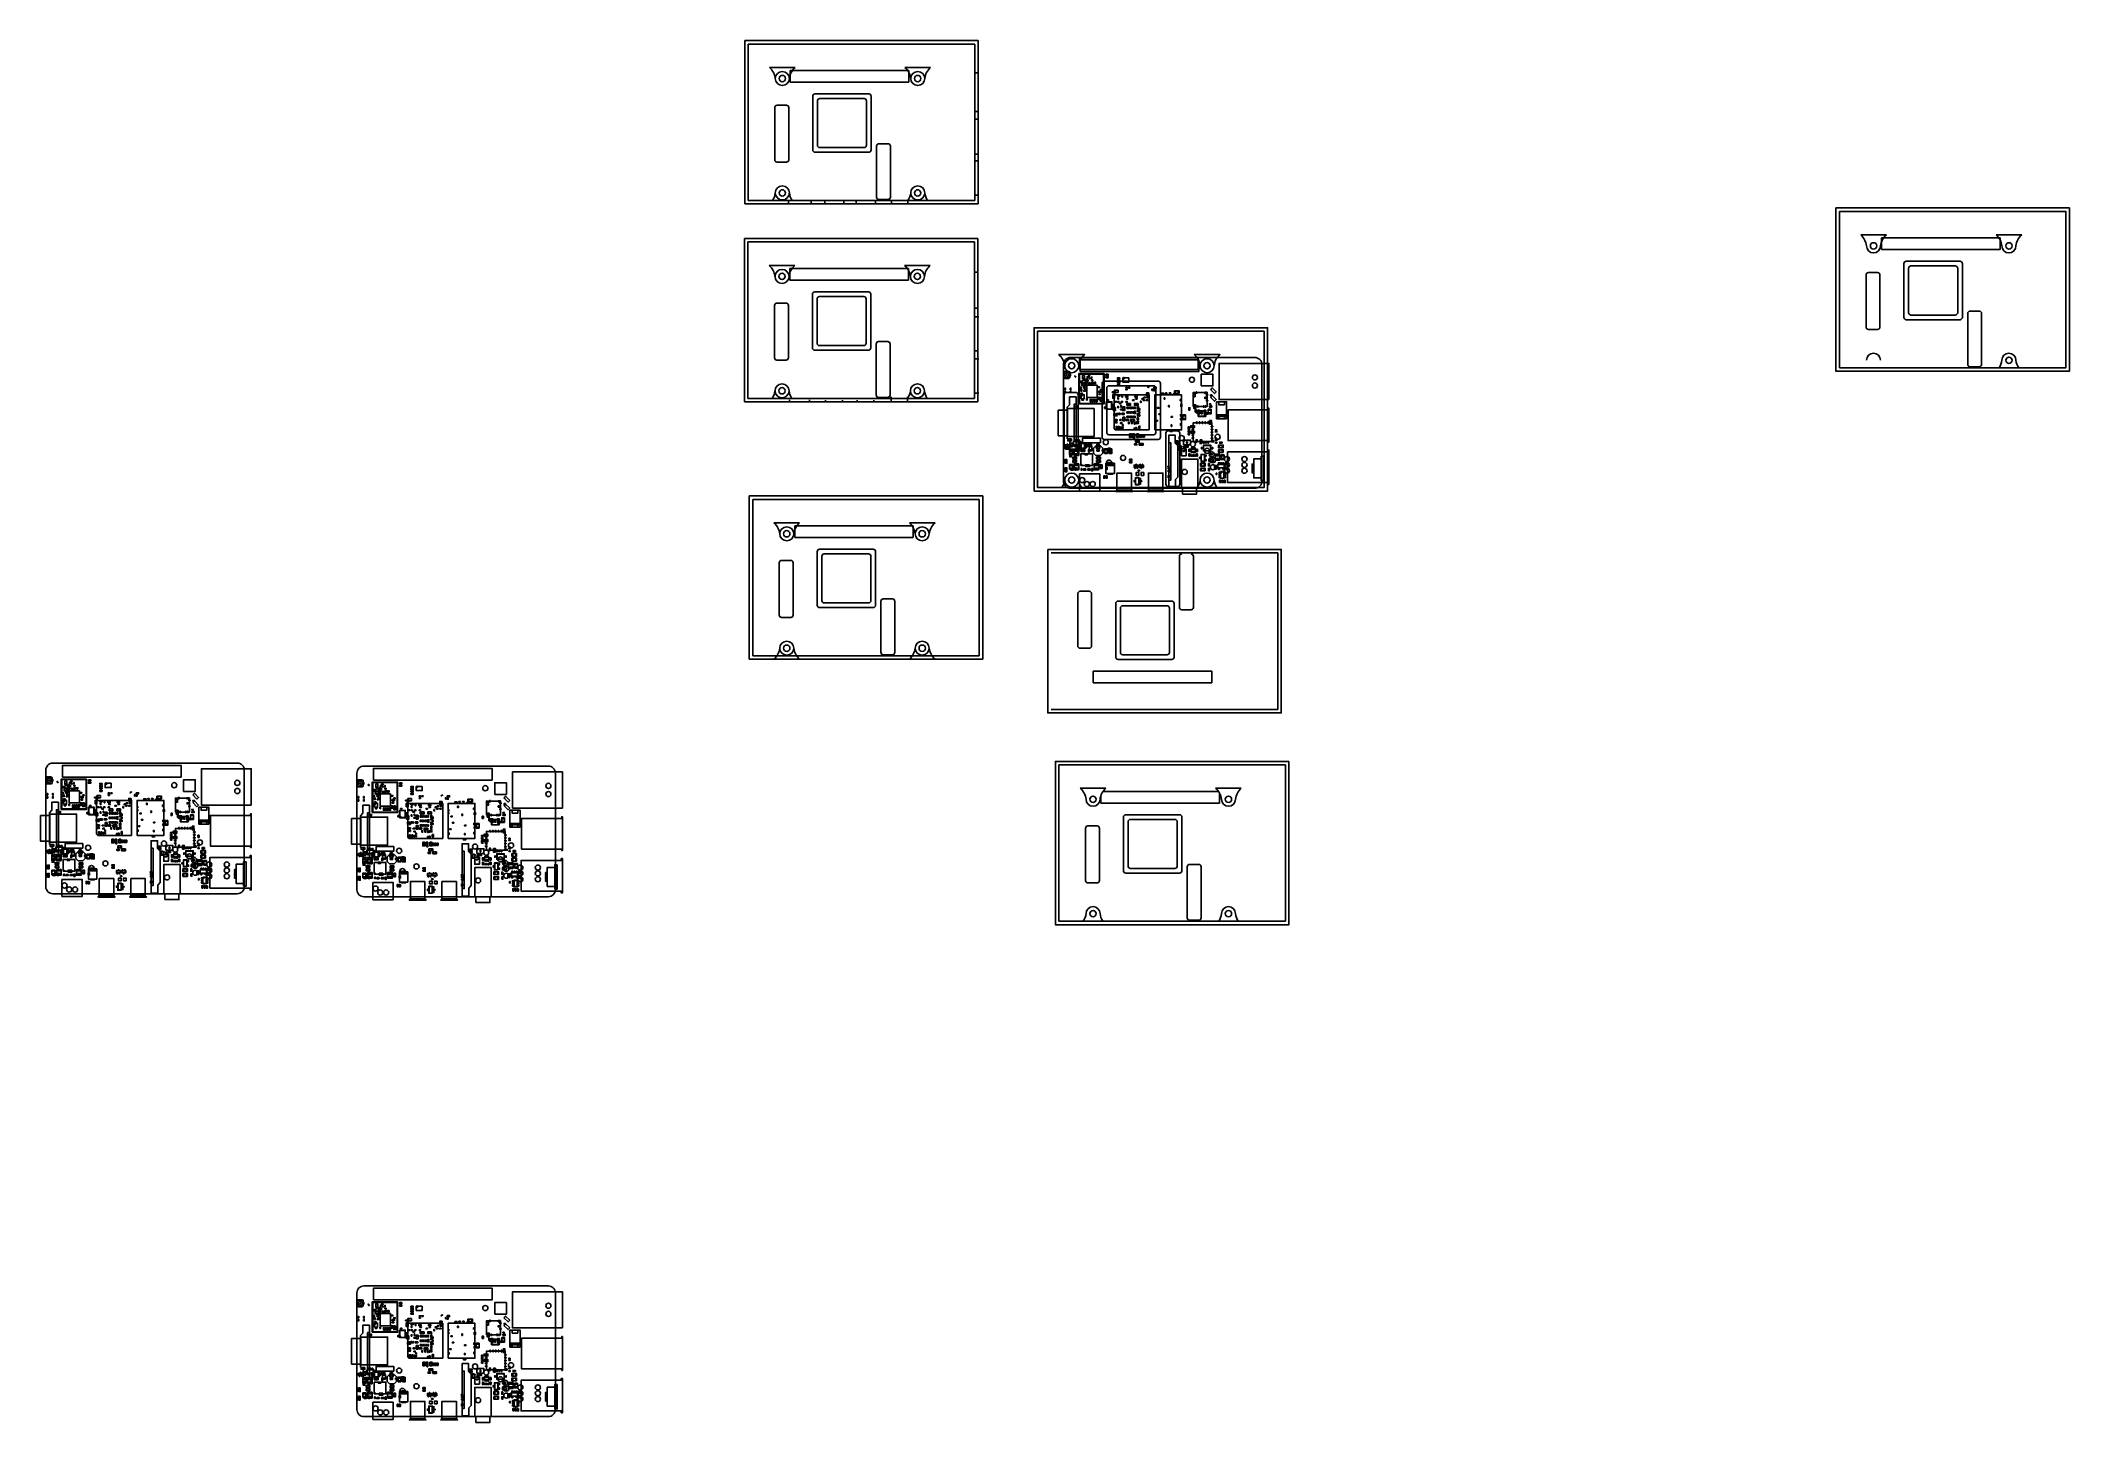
# Model space of a CAD drawing. Header units: centimetres. Extents: x 13.7 to 100.6, y 5.5 to 64.7.
import ezdxf

# ---------------------------------------------------------------- set-up
doc = ezdxf.new("R2010")
doc.units = ezdxf.units.CM
doc.header["$LTSCALE"] = 25.4
for name, color, linetype in [('BOARD_OUTLINE', 85, 'Continuous'), ('PARTS_BOTTOM', 12, 'Continuous'), ('PARTS_TOP', 111, 'Continuous')]:
    doc.layers.add(name, color=color, linetype=linetype)
for name, color, linetype, true_color in [('Controller Module', 7, 'Continuous', 0x0092d1), ('Electronics', 7, 'Continuous', 0xd2359c), ('Ports', 7, 'Continuous', 0x00ba61)]:
    doc.layers.add(name, color=color, linetype=linetype, true_color=true_color)

# ---------------------------------------------------------------- blocks, each defined once
blk = doc.blocks.new('ControllerBox_Rev1')
at = {"layer": 'Controller Module'}
for p, q in [((-4.85, 3.35), (-4.85, -3.35)), ((-4.85, 3.35), (4.85, 3.35)), ((4.85, -3.35), (4.85, 3.35)), ((-3.941, 2.349), (-2.841, 2.349)), ((2.028, 2.213, 2.4), (-3.052, 2.213, 2.4)), ((-3.052, 2.213, 2.4), (-3.052, 1.713, 2.4)), ((-3.052, 2.039), (-3.052, 1.713)), ((1.981, 2.213), (-2.962, 2.213)), ((1.859, 2.349), (2.959, 2.349)), ((2.028, 1.713, 2.4), (2.028, 2.213, 2.4)), ((2.028, 1.713), (2.028, 2.135)), ((-3.052, 1.713), (2.028, 1.713)), ((-3.052, 1.713, 2.4), (2.028, 1.713, 2.4)), ((-3.712, 0.633), (-3.712, -1.607)), ((-3.712, 0.633, 2.4), (-3.712, -1.607, 2.4)), ((-3.217, 0.733), (-3.612, 0.733)), ((-3.217, 0.733, 2.4), (-3.612, 0.733, 2.4)), ((-3.117, -1.607), (-3.117, 0.633)), ((-3.117, -1.607, 2.4), (-3.117, 0.633, 2.4)), ((-3.612, -1.707), (-3.217, -1.707)), ((-3.612, -1.707, 2.4), (-3.217, -1.707, 2.4)), ((0.643, -1.017), (0.643, -3.207)), ((0.643, -1.017, 2.4), (0.643, -3.207, 2.4)), ((1.138, -0.917), (0.743, -0.917)), ((1.138, -0.917, 2.4), (0.743, -0.917, 2.4)), ((1.238, -3.207), (1.238, -1.017)), ((1.238, -3.207, 2.4), (1.238, -1.017, 2.4)), ((-4.85, -3.35), (4.85, -3.35)), ((0.743, -3.307), (1.138, -3.307)), ((2.709, -3.5), (4.709, -3.5)), ((2.709, -3.5), (3.209, -3.5)), ((2.709, -3.5, 2.4), (4.709, -3.5, 2.4)), ((2.709, -3.5, 2.4), (3.209, -3.5, 2.4))]:
    blk.add_line(p, q, dxfattribs=at)
blk.add_lwpolyline([(5, 3.5), (-5, 3.5), (-5, -3.5), (5, -3.5)], close=True, dxfattribs=at)
at = {"layer": 'Controller Module', "elevation": 2.4}
for points in [[(-5, -3.5), (5, -3.5), (5, 3.5), (-5, 3.5)], [(-4.85, 3.35), (4.85, 3.35)], [(-4.85, -3.35), (4.85, -3.35)]]:
    blk.add_lwpolyline(points, close=True, dxfattribs=at)
at = {"layer": 'Controller Module', "extrusion": (1, 0, 0), "elevation": 4.85}
blk.add_lwpolyline([(-3.35, 2.4), (3.35, 2.4)], close=True, dxfattribs=at)
at = {"layer": 'Controller Module'}
for points in [[(0.413, -1.187), (0.413, 1.113, 0.414214), (0.313, 1.213), (-1.987, 1.213, 0.414214), (-2.087, 1.113), (-2.087, -1.187, 0.414214), (-1.987, -1.287), (0.313, -1.287, 0.414214)], [(0.213, -0.987), (0.213, 0.913, 0.414214), (0.113, 1.013), (-1.787, 1.013, 0.414214), (-1.887, 0.913), (-1.887, -0.987, 0.414214), (-1.787, -1.087), (0.113, -1.087, 0.414214)]]:
    blk.add_lwpolyline(points, format="xyb", close=True, dxfattribs=at)
at = {"layer": 'Controller Module', "elevation": 2.4}
for points in [[(0.413, -1.187), (0.413, 1.113, 0.414214), (0.313, 1.213), (-1.987, 1.213, 0.414214), (-2.087, 1.113), (-2.087, -1.187, 0.414214), (-1.987, -1.287), (0.313, -1.287, 0.414214)], [(0.213, -0.987), (0.213, 0.913, 0.414214), (0.113, 1.013), (-1.787, 1.013, 0.414214), (-1.887, 0.913), (-1.887, -0.987, 0.414214), (-1.787, -1.087), (0.113, -1.087, 0.414214)]]:
    blk.add_lwpolyline(points, format="xyb", close=True, dxfattribs=at)
at = {"layer": 'Controller Module'}
blk.add_lwpolyline([(2.828, -3.35, -0.116889), (2.709, -3.026, 1), (2.109, -3.026, -0.116889), (1.99, -3.35)], format="xyb", dxfattribs=at)
for centre in [(-3.391, 1.874), (2.409, 1.874), (2.409, -3.026)]:
    blk.add_circle(centre, 0.135, dxfattribs=at)
for centre, radius, start, end in [((-4.435, 1.785), 0.749, 6.81706, 48.75838), ((-3.391, 1.874), 0.3, 180, 0), ((-2.347, 1.785), 0.749, 131.24162, 173.18294), ((1.365, 1.785), 0.749, 6.81706, 48.75838), ((2.409, 1.874), 0.3, 180, 0), ((3.453, 1.785), 0.749, 131.24162, 173.18294), ((-3.612, 0.633), 0.1, 90, 180), ((-3.612, 0.633, 2.4), 0.1, 90, 180), ((-3.217, 0.633), 0.1, 0, 90), ((-3.217, 0.633, 2.4), 0.1, 0, 90), ((-3.612, -1.607), 0.1, 180, 270), ((-3.612, -1.607, 2.4), 0.1, 180, 270), ((-3.217, -1.607), 0.1, 270, 0), ((-3.217, -1.607, 2.4), 0.1, 270, 0), ((0.743, -1.017), 0.1, 90, 180), ((0.743, -1.017, 2.4), 0.1, 90, 180), ((1.138, -1.017), 0.1, 0, 90), ((1.138, -1.017, 2.4), 0.1, 0, 90), ((-3.391, -3.026), 0.3, 0, 180), ((0.743, -3.207), 0.1, 180, 270), ((0.743, -3.207, 2.4), 0.1, 180, 270), ((1.138, -3.207), 0.1, 270, 0), ((1.138, -3.207, 2.4), 0.1, 270, 0)]:
    blk.add_arc(centre, radius, start, end, dxfattribs=at)

msp = doc.modelspace()

# ---------------------------------------------------------------- linework, layer by layer
for centre, radius in [((57.882, 50.728), 0.3), ((57.882, 50.728), 0.135), ((63.682, 50.728), 0.3), ((63.682, 50.728), 0.135), ((57.882, 45.828), 0.3), ((63.682, 45.828), 0.3), ((57.882, 45.828), 0.135), ((63.682, 45.828), 0.135)]:
    msp.add_circle(centre, radius)
at = {"layer": 'BOARD_OUTLINE'}
msp.add_lwpolyline([(57.832, 45.478), (65.732, 45.478, 0.414214), (66.032, 45.778), (66.032, 50.778, 0.414214), (65.732, 51.078), (57.832, 51.078, 0.414214), (57.532, 50.778), (57.532, 45.778, 0.414214)], format="xyb", close=True, dxfattribs=at)
at = {"layer": 'Controller Module'}
for p, q in [((43.865, 56.178), (43.865, 49.178)), ((43.865, 56.178), (53.865, 56.178)), ((44.015, 56.028), (44.015, 49.328)), ((44.015, 56.028), (53.715, 56.028)), ((53.715, 49.328), (53.715, 56.028)), ((53.865, 49.178), (53.865, 56.178)), ((44.925, 55.027), (46.025, 55.027)), ((50.894, 54.891), (45.814, 54.891)), ((45.814, 54.891), (45.814, 54.391)), ((50.725, 55.027), (51.825, 55.027)), ((50.894, 54.391), (50.894, 54.891)), ((45.814, 54.391), (50.894, 54.391)), ((53.715, 54.742), (53.865, 54.742)), ((45.154, 53.311), (45.154, 51.071)), ((45.649, 53.411), (45.254, 53.411)), ((45.749, 51.071), (45.749, 53.311)), ((53.715, 53.191), (53.865, 53.191)), ((53.904, 52.816), (53.715, 52.816)), ((49.509, 51.661), (49.509, 49.471)), ((50.004, 51.761), (49.609, 51.761)), ((50.104, 49.471), (50.104, 51.661)), ((53.874, 51.366), (53.715, 51.366)), ((45.254, 50.971), (45.649, 50.971)), ((53.904, 51.026), (53.715, 51.026)), ((53.904, 49.556), (53.715, 49.556)), ((43.865, 49.178), (53.865, 49.178)), ((44.015, 49.328), (53.715, 49.328)), ((45.791, 49.266), (45.791, 49.178)), ((46.656, 49.266), (46.656, 49.178)), ((47.344, 49.248), (47.344, 49.178)), ((48.064, 49.248), (48.064, 49.178)), ((48.694, 49.248), (48.694, 49.178)), ((49.414, 49.248), (49.414, 49.178)), ((49.609, 49.371), (50.004, 49.371)), ((50.154, 49.391), (50.154, 49.178)), ((50.854, 49.391), (50.854, 49.178)), ((51.575, 49.178), (53.575, 49.178)), ((51.575, 49.178), (52.075, 49.178)), ((44.07, 45.152), (44.07, 38.152)), ((44.07, 45.152), (54.07, 45.152)), ((44.22, 45.002), (44.22, 38.302)), ((44.22, 45.002), (53.92, 45.002)), ((53.92, 38.302), (53.92, 45.002)), ((54.07, 38.152), (54.07, 45.152)), ((45.129, 44.001), (46.229, 44.001)), ((51.098, 43.865), (46.018, 43.865)), ((46.018, 43.865), (46.018, 43.365)), ((50.929, 44.001), (52.029, 44.001)), ((51.098, 43.365), (51.098, 43.865)), ((46.018, 43.365), (51.098, 43.365)), ((45.358, 42.285), (45.358, 40.045)), ((45.853, 42.385), (45.458, 42.385)), ((45.953, 40.045), (45.953, 42.285)), ((49.713, 40.635), (49.713, 38.445)), ((50.208, 40.735), (49.813, 40.735)), ((50.308, 38.445), (50.308, 40.635)), ((45.458, 39.945), (45.853, 39.945)), ((44.22, 38.302), (53.92, 38.302)), ((49.813, 38.345), (50.208, 38.345)), ((44.07, 38.152), (54.07, 38.152)), ((51.779, 38.152), (53.779, 38.152)), ((51.779, 38.152), (52.279, 38.152)), ((57.338, 33.628), (67.038, 33.628)), ((57.338, 33.628), (57.338, 26.928)), ((67.038, 26.928), (67.038, 33.628)), ((58.247, 32.627), (59.347, 32.627)), ((59.136, 32.317), (59.136, 31.991)), ((64.169, 32.491), (59.226, 32.491)), ((64.047, 32.627), (65.147, 32.627)), ((64.216, 31.991), (64.216, 32.413)), ((59.136, 31.991), (64.216, 31.991)), ((58.476, 30.911), (58.476, 28.671)), ((58.971, 31.011), (58.576, 31.011)), ((59.071, 28.671), (59.071, 30.911)), ((62.831, 29.261), (62.831, 27.071)), ((63.326, 29.361), (62.931, 29.361)), ((63.426, 27.071), (63.426, 29.261)), ((58.576, 28.571), (58.971, 28.571)), ((62.931, 26.971), (63.326, 26.971)), ((57.338, 26.928), (67.038, 26.928)), ((64.897, 26.778), (66.897, 26.778)), ((64.897, 26.778), (65.397, 26.778))]:
    msp.add_line(p, q, dxfattribs=at)
at = {"layer": 'Controller Module', "extrusion": (0, -1.22465e-16, -1)}
for p, q in [((64.564, 42.855, 0.1), (66.564, 42.855, 0.1)), ((64.564, 42.855, 0.1), (65.064, 42.855, 0.1)), ((62.498, 40.372, 0.1), (62.498, 42.562, 0.1)), ((63.093, 42.562, 0.1), (63.093, 40.372, 0.1)), ((58.143, 38.722, 0.1), (58.143, 40.962, 0.1)), ((58.243, 41.062, 0.1), (58.638, 41.062, 0.1)), ((58.738, 40.962, 0.1), (58.738, 38.722, 0.1)), ((62.993, 40.272, 0.1), (62.598, 40.272, 0.1)), ((58.638, 38.622, 0.1), (58.243, 38.622, 0.1)), ((58.803, 37.642, 0.1), (63.883, 37.642, 0.1)), ((58.803, 37.142, 0.1), (58.803, 37.642, 0.1)), ((63.883, 37.642, 0.1), (63.883, 37.142, 0.1)), ((63.883, 37.142, 0.1), (58.803, 37.142, 0.1))]:
    msp.add_line(p, q, dxfattribs=at)
at = {"layer": 'Controller Module'}
for points in [[(49.279, 51.491), (49.279, 53.791, 0.414214), (49.179, 53.891), (46.879, 53.891, 0.414214), (46.779, 53.791), (46.779, 51.491, 0.414214), (46.879, 51.391), (49.179, 51.391, 0.414214)], [(49.079, 51.691), (49.079, 53.591, 0.414214), (48.979, 53.691), (47.079, 53.691, 0.414214), (46.979, 53.591), (46.979, 51.691, 0.414214), (47.079, 51.591), (48.979, 51.591, 0.414214)], [(58.155, 49.487, 0.414214), (58.055, 49.587), (57.66, 49.587, 0.414214), (57.56, 49.487), (57.56, 47.247, 0.414214), (57.66, 47.147), (58.055, 47.147, 0.414214), (58.155, 47.247)], [(61.685, 47.667), (61.685, 49.967, 0.414214), (61.585, 50.067), (59.285, 50.067, 0.414214), (59.185, 49.967), (59.185, 47.667, 0.414214), (59.285, 47.567), (61.585, 47.567, 0.414214)], [(61.485, 47.867), (61.485, 49.767, 0.414214), (61.385, 49.867), (59.485, 49.867, 0.414214), (59.385, 49.767), (59.385, 47.867, 0.414214), (59.485, 47.767), (61.385, 47.767, 0.414214)], [(62.51, 47.837, 0.414214), (62.41, 47.937), (62.015, 47.937, 0.414214), (61.915, 47.837), (61.915, 45.647, 0.414214), (62.015, 45.547), (62.41, 45.547, 0.414214), (62.51, 45.647)], [(49.483, 40.465), (49.483, 42.765, 0.414214), (49.383, 42.865), (47.083, 42.865, 0.414214), (46.983, 42.765), (46.983, 40.465, 0.414214), (47.083, 40.365), (49.383, 40.365, 0.414214)], [(49.283, 40.665), (49.283, 42.565, 0.414214), (49.183, 42.665), (47.283, 42.665, 0.414214), (47.183, 42.565), (47.183, 40.665, 0.414214), (47.283, 40.565), (49.183, 40.565, 0.414214)], [(62.601, 29.091), (62.601, 31.391, 0.414214), (62.501, 31.491), (60.201, 31.491, 0.414214), (60.101, 31.391), (60.101, 29.091, 0.414214), (60.201, 28.991), (62.501, 28.991, 0.414214)], [(62.401, 29.291), (62.401, 31.191, 0.414214), (62.301, 31.291), (60.401, 31.291, 0.414214), (60.301, 31.191), (60.301, 29.291, 0.414214), (60.401, 29.191), (62.301, 29.191, 0.414214)]]:
    msp.add_lwpolyline(points, format="xyb", close=True, dxfattribs=at)
for points in [[(56.272, 45.354), (56.272, 52.354), (66.272, 52.354), (66.272, 45.354)], [(66.122, 52.204), (66.122, 45.504), (56.422, 45.504), (56.422, 52.204)], [(63.3, 50.567), (63.3, 51.067), (58.22, 51.067), (58.22, 50.567)], [(67.188, 33.778), (57.188, 33.778), (57.188, 26.778), (67.188, 26.778)]]:
    msp.add_lwpolyline(points, close=True, dxfattribs=at)
for points in [[(57.582, 50.728, 0.185074), (57.332, 51.203), (58.432, 51.203, 0.185074), (58.182, 50.728)], [(63.382, 50.728, 0.185074), (63.132, 51.203), (64.232, 51.203, 0.185074), (63.982, 50.728)], [(57.463, 45.504, 0.116889), (57.582, 45.828)], [(58.182, 45.828, 0.116889), (58.301, 45.504)], [(63.263, 45.504, 0.116889), (63.382, 45.828)], [(63.982, 45.828, 0.116889), (64.101, 45.504)], [(65.016, 26.928, -0.116889), (64.897, 27.253, 1), (64.297, 27.253, -0.116889), (64.178, 26.928)]]:
    msp.add_lwpolyline(points, format="xyb", dxfattribs=at)
msp.add_lwpolyline([(65.982, 45.354), (63.982, 45.354), (64.482, 45.354)], dxfattribs=at)
at = {"layer": 'Controller Module', "extrusion": (0, -1.22465e-16, -1), "elevation": -0.1}
for points in [[(-56.855, 42.855), (-66.855, 42.855), (-66.855, 35.855), (-56.855, 35.855)], [(-57.005, 42.705), (-66.705, 42.705)], [(-57.005, 36.005), (-66.705, 36.005)]]:
    msp.add_lwpolyline(points, close=True, dxfattribs=at)
at = {"layer": 'Controller Module', "extrusion": (1, 0, 0), "elevation": 66.705}
msp.add_lwpolyline([(42.705, 0.1), (36.005, 0.1)], close=True, dxfattribs=at)
at = {"layer": 'Controller Module', "extrusion": (0, -1.22465e-16, -1), "elevation": -0.1}
for points in [[(-62.268, 40.542), (-62.268, 38.242, 0.414214), (-62.168, 38.142), (-59.868, 38.142, 0.414214), (-59.768, 38.242), (-59.768, 40.542, 0.414214), (-59.868, 40.642), (-62.168, 40.642, 0.414214)], [(-62.068, 40.342), (-62.068, 38.442, 0.414214), (-61.968, 38.342), (-60.068, 38.342, 0.414214), (-59.968, 38.442), (-59.968, 40.342, 0.414214), (-60.068, 40.442), (-61.968, 40.442, 0.414214)]]:
    msp.add_lwpolyline(points, format="xyb", close=True, dxfattribs=at)
at = {"layer": 'Controller Module'}
for centre, radius in [((45.475, 54.553), 0.3), ((51.275, 54.553), 0.3), ((45.475, 54.553), 0.135), ((51.275, 54.553), 0.135), ((57.882, 50.728), 0.3), ((57.882, 50.728), 0.135), ((63.682, 50.728), 0.3), ((63.682, 50.728), 0.135), ((45.475, 49.653), 0.3), ((45.475, 49.653), 0.135), ((51.275, 49.653), 0.3), ((51.275, 49.653), 0.135), ((57.882, 45.828), 0.3), ((63.682, 45.828), 0.3), ((57.882, 45.828), 0.135), ((63.682, 45.828), 0.135), ((45.679, 43.526), 0.3), ((45.679, 43.526), 0.135), ((51.479, 43.526), 0.3), ((51.479, 43.526), 0.135), ((45.679, 38.626), 0.3), ((45.679, 38.626), 0.135), ((51.479, 38.626), 0.3), ((51.479, 38.626), 0.135), ((58.797, 32.153), 0.135), ((64.597, 32.153), 0.135), ((58.797, 27.253), 0.135), ((64.597, 27.253), 0.135)]:
    msp.add_circle(centre, radius, dxfattribs=at)
for centre, radius, start, end in [((44.431, 54.464), 0.749, 6.81706, 48.75838), ((46.519, 54.464), 0.749, 131.24162, 173.18294), ((50.231, 54.464), 0.749, 6.81706, 48.75838), ((52.319, 54.464), 0.749, 131.24162, 173.18294), ((45.254, 53.311), 0.1, 90, 180), ((45.649, 53.311), 0.1, 0, 90), ((49.609, 51.661), 0.1, 90, 180), ((50.004, 51.661), 0.1, 0, 90), ((45.254, 51.071), 0.1, 180, 270), ((45.649, 51.071), 0.1, 270, 0), ((44.431, 49.742), 0.749, 326.51493, 353.18294), ((46.519, 49.742), 0.749, 186.81706, 213.48507), ((50.231, 49.742), 0.749, 326.51493, 353.18294), ((52.319, 49.742), 0.749, 186.81706, 213.48507), ((49.609, 49.471), 0.1, 180, 270), ((50.004, 49.471), 0.1, 270, 0), ((44.635, 43.437), 0.749, 6.81706, 48.75838), ((46.723, 43.437), 0.749, 131.24162, 173.18294), ((50.435, 43.437), 0.749, 6.81706, 48.75838), ((52.523, 43.437), 0.749, 131.24162, 173.18294), ((45.458, 42.285), 0.1, 90, 180), ((45.853, 42.285), 0.1, 0, 90), ((45.458, 40.045), 0.1, 180, 270), ((45.853, 40.045), 0.1, 270, 0), ((49.813, 40.635), 0.1, 90, 180), ((50.208, 40.635), 0.1, 0, 90), ((44.635, 38.715), 0.749, 311.24162, 353.18294), ((46.723, 38.715), 0.749, 186.81706, 228.75838), ((49.813, 38.445), 0.1, 180, 270), ((50.208, 38.445), 0.1, 270, 0), ((50.435, 38.715), 0.749, 311.24162, 353.18294), ((52.523, 38.715), 0.749, 186.81706, 228.75838), ((57.753, 32.064), 0.749, 6.81706, 48.75838), ((58.797, 32.153), 0.3, 180, 0), ((59.841, 32.064), 0.749, 131.24162, 173.18294), ((63.553, 32.064), 0.749, 6.81706, 48.75838), ((64.597, 32.153), 0.3, 180, 0), ((65.641, 32.064), 0.749, 131.24162, 173.18294), ((58.576, 30.911), 0.1, 90, 180), ((58.971, 30.911), 0.1, 0, 90), ((62.931, 29.261), 0.1, 90, 180), ((63.326, 29.261), 0.1, 0, 90), ((58.576, 28.671), 0.1, 180, 270), ((58.971, 28.671), 0.1, 270, 0), ((57.753, 27.342), 0.749, 326.51493, 353.18294), ((58.797, 27.253), 0.3, 0, 180), ((59.841, 27.342), 0.749, 186.81706, 213.48507), ((62.931, 27.071), 0.1, 180, 270), ((63.326, 27.071), 0.1, 270, 0)]:
    msp.add_arc(centre, radius, start, end, dxfattribs=at)
at = {"layer": 'Controller Module', "extrusion": (0, -1.22465e-16, -1)}
for centre, start, end in [((-62.598, 42.562, -0.1), 0, 90), ((-62.993, 42.562, -0.1), 90, 180), ((-58.243, 40.962, -0.1), 0, 90), ((-58.638, 40.962, -0.1), 90, 180), ((-62.598, 40.372, -0.1), 270, 0), ((-62.993, 40.372, -0.1), 180, 270), ((-58.243, 38.722, -0.1), 270, 0), ((-58.638, 38.722, -0.1), 180, 270)]:
    msp.add_arc(centre, 0.1, start, end, dxfattribs=at)
at = {"layer": 'Electronics'}
for points in [[(14.245, 28.107), (22.145, 28.107, 0.414214), (22.445, 28.407), (22.445, 33.407, 0.414214), (22.145, 33.707), (14.245, 33.707, 0.414214), (13.945, 33.407), (13.945, 28.407, 0.414214)], [(27.568, 27.977), (35.468, 27.977, 0.414214), (35.768, 28.277), (35.768, 33.277, 0.414214), (35.468, 33.577), (27.568, 33.577, 0.414214), (27.268, 33.277), (27.268, 28.277, 0.414214)], [(14.805, 32.507, 1), (14.795, 32.507, 1)], [(14.825, 32.412, 1), (14.815, 32.412, 1)], [(14.875, 32.472, 1), (14.865, 32.472, 1)], [(15.13, 32.612, 1), (15.12, 32.612, 1)], [(16.147, 32.302, 1), (16.133, 32.302, 1)], [(20.277, 32.34, 1), (20.263, 32.34, 1)], [(28.128, 32.377, 1), (28.118, 32.377, 1)], [(28.148, 32.282, 1), (28.138, 32.282, 1)], [(28.198, 32.342, 1), (28.188, 32.342, 1)], [(28.453, 32.482, 1), (28.443, 32.482, 1)], [(29.47, 32.172, 1), (29.456, 32.172, 1)], [(33.599, 32.21, 1), (33.585, 32.21, 1)], [(14.75, 32.077, 1), (14.71, 32.077, 1)], [(15.829, 31.53, 1), (15.801, 31.53, 1)], [(19.609, 31.657, 1), (19.581, 31.657, 1)], [(20.277, 32.01, 1), (20.263, 32.01, 1)], [(28.073, 31.947, 1), (28.033, 31.947, 1)], [(29.152, 31.399, 1), (29.124, 31.399, 1)], [(32.932, 31.527, 1), (32.904, 31.527, 1)], [(33.599, 31.88, 1), (33.585, 31.88, 1)], [(20.009, 31.222, 1), (19.981, 31.222, 1)], [(20.259, 30.857, 1), (20.231, 30.857, 1)], [(33.332, 31.092, 1), (33.304, 31.092, 1)], [(33.582, 30.727, 1), (33.554, 30.727, 1)], [(19.989, 29.747, 1), (19.961, 29.747, 1)], [(33.312, 29.617, 1), (33.284, 29.617, 1)], [(14.73, 29.112, 1), (14.71, 29.112, 1)], [(17.165, 28.677, 1), (17.145, 28.677, 1)], [(17.295, 28.757, 1), (17.275, 28.757, 1)], [(20.719, 28.777, 1), (20.691, 28.777, 1)], [(28.053, 28.982, 1), (28.033, 28.982, 1)], [(30.488, 28.547, 1), (30.468, 28.547, 1)], [(30.618, 28.627, 1), (30.598, 28.627, 1)], [(34.042, 28.647, 1), (34.014, 28.647, 1)], [(27.568, 5.707), (35.468, 5.707, 0.414214), (35.768, 6.007), (35.768, 11.007, 0.414214), (35.468, 11.307), (27.568, 11.307, 0.414214), (27.268, 11.007), (27.268, 6.007, 0.414214)], [(28.073, 9.677, 1), (28.033, 9.677, 1)], [(28.128, 10.107, 1), (28.118, 10.107, 1)], [(28.148, 10.012, 1), (28.138, 10.012, 1)], [(28.198, 10.072, 1), (28.188, 10.072, 1)], [(28.453, 10.212, 1), (28.443, 10.212, 1)], [(29.47, 9.902, 1), (29.456, 9.902, 1)], [(33.599, 9.94, 1), (33.585, 9.94, 1)], [(33.599, 9.61, 1), (33.585, 9.61, 1)], [(29.152, 9.13, 1), (29.124, 9.13, 1)], [(32.932, 9.257, 1), (32.904, 9.257, 1)], [(33.332, 8.822, 1), (33.304, 8.822, 1)], [(33.582, 8.457, 1), (33.554, 8.457, 1)], [(33.312, 7.347, 1), (33.284, 7.347, 1)], [(28.053, 6.712, 1), (28.033, 6.712, 1)], [(30.488, 6.277, 1), (30.468, 6.277, 1)], [(30.618, 6.357, 1), (30.598, 6.357, 1)], [(34.042, 6.377, 1), (34.014, 6.377, 1)]]:
    msp.add_lwpolyline(points, format="xyb", close=True, dxfattribs=at)
for points in [[(14.215, 32.832), (14.215, 33.092), (13.955, 33.092), (13.955, 32.832), (14.215, 32.832)], [(13.995, 33.092), (13.995, 33.112), (14.175, 33.112), (14.175, 33.092)], [(14.655, 33.107), (19.735, 33.107), (19.735, 33.607), (14.655, 33.607), (14.655, 33.107)], [(22.745, 31.907), (22.745, 33.458), (20.61, 33.458), (20.61, 31.907), (22.745, 31.907)], [(27.978, 32.977), (33.058, 32.977), (33.058, 33.477), (27.978, 33.477), (27.978, 32.977)], [(36.068, 31.776), (36.068, 33.327), (33.933, 33.327), (33.933, 31.776), (36.068, 31.776)], [(14.175, 32.832), (14.175, 32.812), (13.995, 32.812), (13.995, 32.832)], [(13.995, 32.397), (13.995, 32.337), (14.025, 32.337), (14.025, 32.397), (13.995, 32.397)], [(13.995, 32.387), (14.025, 32.387)], [(14.025, 32.347), (13.995, 32.347)], [(13.995, 32.267), (13.995, 32.207), (14.025, 32.207), (14.025, 32.267), (13.995, 32.267)], [(13.995, 32.257), (14.025, 32.257)], [(14.025, 32.217), (13.995, 32.217)], [(14.215, 32.992), (14.245, 32.992), (14.245, 32.932), (14.215, 32.932)], [(14.23, 32.397), (14.23, 32.337), (14.26, 32.337), (14.26, 32.397), (14.23, 32.397)], [(14.23, 32.387), (14.26, 32.387)], [(14.26, 32.347), (14.23, 32.347)], [(14.23, 32.267), (14.23, 32.207), (14.26, 32.207), (14.26, 32.267), (14.23, 32.267)], [(14.23, 32.257), (14.26, 32.257)], [(14.26, 32.217), (14.23, 32.217)], [(14.413, 32.903), (14.456, 32.86), (14.477, 32.882), (14.435, 32.924), (14.413, 32.903)], [(14.42, 32.896), (14.442, 32.917)], [(14.47, 32.889), (14.449, 32.867)], [(14.605, 31.717), (15.685, 31.717), (15.685, 33.017), (14.605, 33.017), (14.605, 31.717)], [(14.605, 32.897), (14.625, 32.897)], [(14.605, 32.827), (14.625, 32.827)], [(14.625, 31.737), (15.665, 31.737), (15.665, 32.997), (14.625, 32.997), (14.625, 31.737)], [(14.675, 32.697), (14.675, 32.637), (14.705, 32.637), (14.705, 32.697), (14.675, 32.697)], [(14.675, 32.687), (14.705, 32.687)], [(14.705, 32.647), (14.675, 32.647)], [(14.675, 32.442), (14.675, 32.382), (14.705, 32.382), (14.705, 32.442), (14.675, 32.442)], [(14.675, 32.432), (14.705, 32.432)], [(14.705, 32.392), (14.675, 32.392)], [(14.7, 32.332), (14.7, 32.272), (14.73, 32.272), (14.73, 32.332), (14.7, 32.332)], [(14.7, 32.322), (14.73, 32.322)], [(14.73, 32.282), (14.7, 32.282)], [(14.765, 32.177), (14.705, 32.177), (14.705, 32.147), (14.765, 32.147), (14.765, 32.177)], [(14.715, 32.147), (14.715, 32.177)], [(14.755, 32.522), (14.755, 32.582), (14.725, 32.582), (14.725, 32.522), (14.755, 32.522)], [(14.725, 32.572), (14.755, 32.572)], [(14.755, 32.532), (14.725, 32.532)], [(14.755, 32.177), (14.755, 32.147)], [(14.84, 32.942), (14.76, 32.942), (14.76, 32.782), (14.84, 32.782), (14.84, 32.942)], [(14.76, 32.725), (14.773, 32.737), (14.87, 32.737), (14.87, 32.627), (14.76, 32.627), (14.76, 32.725)], [(14.785, 32.527), (14.785, 32.467), (14.815, 32.467), (14.815, 32.527), (14.785, 32.527)], [(14.785, 32.517), (14.815, 32.517)], [(14.815, 32.477), (14.785, 32.477)], [(14.8, 32.397), (14.86, 32.397), (14.86, 32.427), (14.8, 32.427), (14.8, 32.397)], [(14.81, 32.397), (14.81, 32.427)], [(14.875, 32.292), (14.815, 32.292), (14.815, 32.262), (14.875, 32.262), (14.875, 32.292)], [(14.825, 32.262), (14.825, 32.292)], [(14.95, 32.547), (14.95, 32.597), (14.85, 32.597), (14.85, 32.547), (14.95, 32.547)], [(14.85, 32.457), (14.91, 32.457), (14.91, 32.487), (14.85, 32.487), (14.85, 32.457)], [(14.85, 32.427), (14.85, 32.397)], [(14.91, 32.357), (14.85, 32.357), (14.85, 32.327), (14.91, 32.327), (14.91, 32.357)], [(14.86, 32.457), (14.86, 32.487)], [(14.86, 32.327), (14.86, 32.357)], [(14.865, 32.292), (14.865, 32.262)], [(14.875, 32.597), (14.875, 32.547)], [(14.9, 32.487), (14.9, 32.457)], [(14.9, 32.357), (14.9, 32.327)], [(14.935, 32.722), (14.935, 32.782), (14.905, 32.782), (14.905, 32.722), (14.935, 32.722)], [(14.905, 32.772), (14.935, 32.772)], [(14.935, 32.732), (14.905, 32.732)], [(14.915, 32.622), (14.975, 32.622), (14.975, 32.652), (14.915, 32.652), (14.915, 32.622)], [(14.925, 32.622), (14.925, 32.652)], [(14.925, 32.597), (14.925, 32.547)], [(15.389, 32.521), (14.942, 32.521), (14.942, 31.994), (15.375, 31.994), (15.389, 32.007), (15.389, 32.521)], [(14.985, 32.822), (14.985, 32.882), (14.955, 32.882), (14.955, 32.822), (14.985, 32.822)], [(14.955, 32.872), (14.985, 32.872)], [(14.985, 32.832), (14.955, 32.832)], [(14.965, 32.652), (14.965, 32.622)], [(14.97, 32.757), (14.97, 32.697), (15, 32.697), (15, 32.757), (14.97, 32.757)], [(14.97, 32.747), (15, 32.747)], [(15, 32.707), (14.97, 32.707)], [(15.07, 32.942), (15.01, 32.942), (15.01, 32.912), (15.07, 32.912), (15.07, 32.942)], [(15.082, 32.812), (15.04, 32.854), (15.018, 32.833), (15.061, 32.79), (15.082, 32.812)], [(15.02, 32.912), (15.02, 32.942)], [(15.025, 32.826), (15.047, 32.847)], [(15.035, 32.632), (15.035, 32.572), (15.065, 32.572), (15.065, 32.632), (15.035, 32.632)], [(15.035, 32.622), (15.065, 32.622)], [(15.065, 32.582), (15.035, 32.582)], [(15.075, 32.819), (15.054, 32.797)], [(15.06, 32.942), (15.06, 32.912)], [(15.11, 32.632), (15.11, 32.572), (15.14, 32.572), (15.14, 32.632), (15.11, 32.632)], [(15.11, 32.622), (15.14, 32.622)], [(15.14, 32.582), (15.11, 32.582)], [(15.16, 32.807), (15.16, 32.867), (15.13, 32.867), (15.13, 32.807), (15.16, 32.807)], [(15.13, 32.857), (15.16, 32.857)], [(15.16, 32.817), (15.13, 32.817)], [(15.14, 32.717), (15.2, 32.717), (15.2, 32.747), (15.14, 32.747), (15.14, 32.717)], [(15.15, 32.717), (15.15, 32.747)], [(15.2, 32.587), (15.2, 32.647), (15.17, 32.647), (15.17, 32.587), (15.2, 32.587)], [(15.17, 32.637), (15.2, 32.637)], [(15.2, 32.597), (15.17, 32.597)], [(15.19, 32.747), (15.19, 32.717)], [(15.26, 32.587), (15.26, 32.647), (15.23, 32.647), (15.23, 32.587), (15.26, 32.587)], [(15.23, 32.637), (15.26, 32.637)], [(15.26, 32.597), (15.23, 32.597)], [(15.32, 32.587), (15.32, 32.647), (15.29, 32.647), (15.29, 32.587), (15.32, 32.587)], [(15.29, 32.637), (15.32, 32.637)], [(15.32, 32.597), (15.29, 32.597)], [(15.425, 32.417), (15.485, 32.417), (15.485, 32.447), (15.425, 32.447), (15.425, 32.417)], [(15.435, 32.417), (15.435, 32.447)], [(15.45, 32.272), (15.45, 32.222), (15.55, 32.222), (15.55, 32.272), (15.45, 32.272)], [(15.475, 32.447), (15.475, 32.417)], [(15.475, 32.222), (15.475, 32.272)], [(15.525, 32.312), (15.585, 32.312), (15.585, 32.342), (15.525, 32.342), (15.525, 32.312)], [(15.525, 32.222), (15.525, 32.272)], [(15.535, 32.312), (15.535, 32.342)], [(15.575, 32.342), (15.575, 32.312)], [(15.765, 32.992), (15.765, 32.942), (15.865, 32.942), (15.865, 32.992), (15.765, 32.992)], [(15.765, 32.892), (15.765, 32.842), (15.865, 32.842), (15.865, 32.892), (15.765, 32.892)], [(15.79, 32.942), (15.79, 32.992)], [(15.79, 32.842), (15.79, 32.892)], [(15.84, 32.942), (15.84, 32.992)], [(15.84, 32.842), (15.84, 32.892)], [(16.03, 32.242), (16.09, 32.242), (16.09, 32.212), (16.03, 32.212), (16.03, 32.242)], [(16.04, 32.242), (16.04, 32.212)], [(16.08, 32.212), (16.08, 32.242)], [(16.165, 32.272), (16.105, 32.272), (16.105, 32.242), (16.165, 32.242), (16.165, 32.272)], [(16.165, 32.207), (16.105, 32.207), (16.105, 32.177), (16.165, 32.177), (16.165, 32.207)], [(16.115, 32.242), (16.115, 32.272)], [(16.115, 32.177), (16.115, 32.207)], [(16.28, 32.312), (16.28, 32.212), (16.13, 32.212), (16.13, 32.312), (16.28, 32.312)], [(16.155, 32.272), (16.155, 32.242)], [(16.155, 32.207), (16.155, 32.177)], [(16.255, 32.782), (16.255, 32.832), (16.355, 32.832), (16.355, 32.782), (16.255, 32.782)], [(16.255, 32.692), (16.255, 32.742), (16.355, 32.742), (16.355, 32.692), (16.255, 32.692)], [(16.255, 32.602), (16.255, 32.652), (16.355, 32.652), (16.355, 32.602), (16.255, 32.602)], [(16.255, 32.492), (16.255, 32.542), (16.355, 32.542), (16.355, 32.492), (16.255, 32.492)], [(16.28, 32.832), (16.28, 32.782)], [(16.28, 32.742), (16.28, 32.692)], [(16.28, 32.652), (16.28, 32.602)], [(16.28, 32.542), (16.28, 32.492)], [(16.33, 32.832), (16.33, 32.782)], [(16.33, 32.742), (16.33, 32.692)], [(16.33, 32.652), (16.33, 32.602)], [(16.33, 32.542), (16.33, 32.492)], [(16.745, 32.837), (16.745, 32.657), (16.485, 32.657), (16.485, 32.837), (16.745, 32.837)], [(16.567, 32.817), (16.525, 32.859), (16.503, 32.838), (16.546, 32.795), (16.567, 32.817)], [(16.51, 32.831), (16.532, 32.852)], [(16.56, 32.824), (16.539, 32.802)], [(16.675, 32.397), (16.615, 32.397), (16.615, 32.427), (16.675, 32.427), (16.675, 32.397)], [(16.675, 32.322), (16.615, 32.322), (16.615, 32.352), (16.675, 32.352), (16.675, 32.322)], [(16.625, 32.427), (16.625, 32.397)], [(16.625, 32.352), (16.625, 32.322)], [(16.665, 32.397), (16.665, 32.427)], [(16.665, 32.322), (16.665, 32.352)], [(16.785, 32.397), (16.725, 32.397), (16.725, 32.427), (16.785, 32.427), (16.785, 32.397)], [(16.735, 32.427), (16.735, 32.397)], [(16.775, 32.397), (16.775, 32.427)], [(17.595, 32.192), (17.595, 32.142), (17.495, 32.142), (17.495, 32.192), (17.595, 32.192)], [(17.52, 32.142), (17.52, 32.192)], [(17.575, 32.415), (17.617, 32.458), (17.596, 32.479), (17.553, 32.437), (17.575, 32.415)], [(17.582, 32.422), (17.56, 32.444)], [(17.57, 32.142), (17.57, 32.192)], [(17.589, 32.472), (17.61, 32.451)], [(17.735, 32.292), (17.735, 32.352), (17.765, 32.352), (17.765, 32.292), (17.735, 32.292)], [(17.765, 32.342), (17.735, 32.342)], [(17.735, 32.302), (17.765, 32.302)], [(17.8, 32.287), (17.86, 32.287), (17.86, 32.317), (17.8, 32.317), (17.8, 32.287)], [(17.81, 32.287), (17.81, 32.317)], [(17.815, 32.432), (17.815, 32.382), (17.915, 32.382), (17.915, 32.432), (17.815, 32.432)], [(17.84, 32.382), (17.84, 32.432)], [(17.85, 32.317), (17.85, 32.287)], [(17.89, 32.382), (17.89, 32.432)], [(18.24, 32.177), (18.24, 32.127), (18.14, 32.127), (18.14, 32.177), (18.24, 32.177)], [(18.165, 32.127), (18.165, 32.177)], [(18.215, 32.127), (18.215, 32.177)], [(18.375, 32.192), (18.315, 32.192), (18.315, 32.162), (18.375, 32.162), (18.375, 32.192)], [(18.325, 32.162), (18.325, 32.192)], [(18.365, 32.192), (18.365, 32.162)], [(18.475, 32.162), (18.535, 32.162), (18.535, 32.192), (18.475, 32.192), (18.475, 32.162)], [(18.485, 32.162), (18.485, 32.192)], [(18.525, 32.192), (18.525, 32.162)], [(18.695, 32.287), (18.695, 32.167), (18.895, 32.167), (18.895, 32.287), (18.695, 32.287)], [(18.735, 32.287), (18.735, 32.167)], [(18.855, 32.287), (18.855, 32.167)], [(19.495, 31.607), (19.495, 32.207), (20.095, 32.207), (20.095, 31.607), (19.495, 31.607)], [(19.5, 32.187), (19.5, 32.027), (19.58, 32.027), (19.58, 32.187), (19.5, 32.187)], [(19.66, 32.237), (19.66, 32.177), (19.63, 32.177), (19.63, 32.237), (19.66, 32.237)], [(19.66, 32.227), (19.63, 32.227)], [(19.63, 32.187), (19.66, 32.187)], [(19.845, 32.493), (20.345, 32.493), (20.345, 32.993), (19.845, 32.993), (19.845, 32.493)], [(20.095, 32.222), (20.095, 32.172), (19.995, 32.172), (19.995, 32.222), (20.095, 32.222)], [(20.02, 32.172), (20.02, 32.222)], [(20.07, 32.172), (20.07, 32.222)], [(20.242, 32.34), (20.418, 32.163), (20.489, 32.234), (20.312, 32.411), (20.242, 32.34)], [(27.538, 32.702), (27.538, 32.962), (27.278, 32.962), (27.278, 32.702), (27.538, 32.702)], [(27.318, 32.962), (27.318, 32.982), (27.498, 32.982), (27.498, 32.962)], [(27.498, 32.702), (27.498, 32.682), (27.318, 32.682), (27.318, 32.702)], [(27.318, 32.267), (27.318, 32.207), (27.348, 32.207), (27.348, 32.267), (27.318, 32.267)], [(27.318, 32.257), (27.348, 32.257)], [(27.348, 32.217), (27.318, 32.217)], [(27.538, 32.862), (27.568, 32.862), (27.568, 32.802), (27.538, 32.802)], [(27.553, 32.267), (27.553, 32.207), (27.583, 32.207), (27.583, 32.267), (27.553, 32.267)], [(27.553, 32.257), (27.583, 32.257)], [(27.583, 32.217), (27.553, 32.217)], [(27.736, 32.772), (27.778, 32.73), (27.8, 32.751), (27.757, 32.794), (27.736, 32.772)], [(27.743, 32.765), (27.764, 32.787)], [(27.793, 32.758), (27.771, 32.737)], [(27.928, 31.587), (29.008, 31.587), (29.008, 32.887), (27.928, 32.887), (27.928, 31.587)], [(27.928, 32.767), (27.948, 32.767)], [(27.928, 32.697), (27.948, 32.697)], [(27.948, 31.607), (28.988, 31.607), (28.988, 32.867), (27.948, 32.867), (27.948, 31.607)], [(27.998, 32.567), (27.998, 32.507), (28.028, 32.507), (28.028, 32.567), (27.998, 32.567)], [(27.998, 32.557), (28.028, 32.557)], [(28.028, 32.517), (27.998, 32.517)], [(27.998, 32.312), (27.998, 32.252), (28.028, 32.252), (28.028, 32.312), (27.998, 32.312)], [(27.998, 32.302), (28.028, 32.302)], [(28.028, 32.262), (27.998, 32.262)], [(28.023, 32.202), (28.023, 32.142), (28.053, 32.142), (28.053, 32.202), (28.023, 32.202)], [(28.023, 32.192), (28.053, 32.192)], [(28.078, 32.392), (28.078, 32.452), (28.048, 32.452), (28.048, 32.392), (28.078, 32.392)], [(28.048, 32.442), (28.078, 32.442)], [(28.078, 32.402), (28.048, 32.402)], [(28.163, 32.812), (28.083, 32.812), (28.083, 32.652), (28.163, 32.652), (28.163, 32.812)], [(28.083, 32.594), (28.095, 32.607), (28.193, 32.607), (28.193, 32.497), (28.083, 32.497), (28.083, 32.594)], [(28.108, 32.397), (28.108, 32.337), (28.138, 32.337), (28.138, 32.397), (28.108, 32.397)], [(28.108, 32.387), (28.138, 32.387)], [(28.138, 32.347), (28.108, 32.347)], [(28.123, 32.267), (28.183, 32.267), (28.183, 32.297), (28.123, 32.297), (28.123, 32.267)], [(28.133, 32.267), (28.133, 32.297)], [(28.198, 32.162), (28.138, 32.162), (28.138, 32.132), (28.198, 32.132), (28.198, 32.162)], [(28.148, 32.132), (28.148, 32.162)], [(28.273, 32.417), (28.273, 32.467), (28.173, 32.467), (28.173, 32.417), (28.273, 32.417)], [(28.173, 32.327), (28.233, 32.327), (28.233, 32.357), (28.173, 32.357), (28.173, 32.327)], [(28.173, 32.297), (28.173, 32.267)], [(28.233, 32.227), (28.173, 32.227), (28.173, 32.197), (28.233, 32.197), (28.233, 32.227)], [(28.183, 32.327), (28.183, 32.357)], [(28.183, 32.197), (28.183, 32.227)], [(28.188, 32.162), (28.188, 32.132)], [(28.198, 32.467), (28.198, 32.417)], [(28.223, 32.357), (28.223, 32.327)], [(28.223, 32.227), (28.223, 32.197)], [(28.258, 32.592), (28.258, 32.652), (28.228, 32.652), (28.228, 32.592), (28.258, 32.592)], [(28.228, 32.642), (28.258, 32.642)], [(28.258, 32.602), (28.228, 32.602)], [(28.238, 32.492), (28.298, 32.492), (28.298, 32.522), (28.238, 32.522), (28.238, 32.492)], [(28.248, 32.492), (28.248, 32.522)], [(28.248, 32.467), (28.248, 32.417)], [(28.711, 32.39), (28.264, 32.39), (28.264, 31.863), (28.698, 31.863), (28.711, 31.877), (28.711, 32.39)], [(28.308, 32.692), (28.308, 32.752), (28.278, 32.752), (28.278, 32.692), (28.308, 32.692)], [(28.278, 32.742), (28.308, 32.742)], [(28.308, 32.702), (28.278, 32.702)], [(28.288, 32.522), (28.288, 32.492)], [(28.293, 32.627), (28.293, 32.567), (28.323, 32.567), (28.323, 32.627), (28.293, 32.627)], [(28.293, 32.617), (28.323, 32.617)], [(28.323, 32.577), (28.293, 32.577)], [(28.393, 32.812), (28.333, 32.812), (28.333, 32.782), (28.393, 32.782), (28.393, 32.812)], [(28.405, 32.681), (28.362, 32.724), (28.341, 32.702), (28.383, 32.66), (28.405, 32.681)], [(28.343, 32.782), (28.343, 32.812)], [(28.348, 32.695), (28.369, 32.717)], [(28.358, 32.502), (28.358, 32.442), (28.388, 32.442), (28.388, 32.502), (28.358, 32.502)], [(28.358, 32.492), (28.388, 32.492)], [(28.388, 32.452), (28.358, 32.452)], [(28.398, 32.688), (28.376, 32.667)], [(28.383, 32.812), (28.383, 32.782)], [(28.433, 32.502), (28.433, 32.442), (28.463, 32.442), (28.463, 32.502), (28.433, 32.502)], [(28.433, 32.492), (28.463, 32.492)], [(28.463, 32.452), (28.433, 32.452)], [(28.483, 32.677), (28.483, 32.737), (28.453, 32.737), (28.453, 32.677), (28.483, 32.677)], [(28.453, 32.727), (28.483, 32.727)], [(28.483, 32.687), (28.453, 32.687)], [(28.463, 32.587), (28.523, 32.587), (28.523, 32.617), (28.463, 32.617), (28.463, 32.587)], [(28.473, 32.587), (28.473, 32.617)], [(28.523, 32.457), (28.523, 32.517), (28.493, 32.517), (28.493, 32.457), (28.523, 32.457)], [(28.493, 32.507), (28.523, 32.507)], [(28.523, 32.467), (28.493, 32.467)], [(28.513, 32.617), (28.513, 32.587)], [(28.583, 32.457), (28.583, 32.517), (28.553, 32.517), (28.553, 32.457), (28.583, 32.457)], [(28.553, 32.507), (28.583, 32.507)], [(28.583, 32.467), (28.553, 32.467)], [(28.643, 32.457), (28.643, 32.517), (28.613, 32.517), (28.613, 32.457), (28.643, 32.457)], [(28.613, 32.507), (28.643, 32.507)], [(28.643, 32.467), (28.613, 32.467)], [(28.748, 32.287), (28.808, 32.287), (28.808, 32.317), (28.748, 32.317), (28.748, 32.287)], [(28.758, 32.287), (28.758, 32.317)], [(28.798, 32.317), (28.798, 32.287)], [(28.848, 32.182), (28.908, 32.182), (28.908, 32.212), (28.848, 32.212), (28.848, 32.182)], [(28.858, 32.182), (28.858, 32.212)], [(28.898, 32.212), (28.898, 32.182)], [(29.088, 32.862), (29.088, 32.812), (29.188, 32.812), (29.188, 32.862), (29.088, 32.862)], [(29.088, 32.762), (29.088, 32.712), (29.188, 32.712), (29.188, 32.762), (29.088, 32.762)], [(29.113, 32.812), (29.113, 32.862)], [(29.113, 32.712), (29.113, 32.762)], [(29.163, 32.812), (29.163, 32.862)], [(29.163, 32.712), (29.163, 32.762)], [(29.603, 32.182), (29.603, 32.082), (29.453, 32.082), (29.453, 32.182), (29.603, 32.182)], [(29.578, 32.652), (29.578, 32.702), (29.678, 32.702), (29.678, 32.652), (29.578, 32.652)], [(29.578, 32.562), (29.578, 32.612), (29.678, 32.612), (29.678, 32.562), (29.578, 32.562)], [(29.578, 32.472), (29.578, 32.522), (29.678, 32.522), (29.678, 32.472), (29.578, 32.472)], [(29.578, 32.362), (29.578, 32.412), (29.678, 32.412), (29.678, 32.362), (29.578, 32.362)], [(29.603, 32.702), (29.603, 32.652)], [(29.603, 32.612), (29.603, 32.562)], [(29.603, 32.522), (29.603, 32.472)], [(29.603, 32.412), (29.603, 32.362)], [(29.653, 32.702), (29.653, 32.652)], [(29.653, 32.612), (29.653, 32.562)], [(29.653, 32.522), (29.653, 32.472)], [(29.653, 32.412), (29.653, 32.362)], [(30.068, 32.707), (30.068, 32.527), (29.808, 32.527), (29.808, 32.707), (30.068, 32.707)], [(29.89, 32.686), (29.847, 32.729), (29.826, 32.707), (29.868, 32.665), (29.89, 32.686)], [(29.833, 32.7), (29.854, 32.722)], [(29.883, 32.693), (29.861, 32.672)], [(29.998, 32.267), (29.938, 32.267), (29.938, 32.297), (29.998, 32.297), (29.998, 32.267)], [(29.998, 32.192), (29.938, 32.192), (29.938, 32.222), (29.998, 32.222), (29.998, 32.192)], [(29.948, 32.297), (29.948, 32.267)], [(29.948, 32.222), (29.948, 32.192)], [(29.988, 32.267), (29.988, 32.297)], [(29.988, 32.192), (29.988, 32.222)], [(30.108, 32.267), (30.048, 32.267), (30.048, 32.297), (30.108, 32.297), (30.108, 32.267)], [(30.058, 32.297), (30.058, 32.267)], [(30.098, 32.267), (30.098, 32.297)], [(30.897, 32.285), (30.94, 32.327), (30.918, 32.349), (30.876, 32.306), (30.897, 32.285)], [(30.904, 32.292), (30.883, 32.313)], [(30.911, 32.342), (30.933, 32.32)], [(31.058, 32.162), (31.058, 32.222), (31.088, 32.222), (31.088, 32.162), (31.058, 32.162)], [(31.088, 32.212), (31.058, 32.212)], [(31.058, 32.172), (31.088, 32.172)], [(31.123, 32.157), (31.183, 32.157), (31.183, 32.187), (31.123, 32.187), (31.123, 32.157)], [(31.133, 32.157), (31.133, 32.187)], [(31.138, 32.302), (31.138, 32.252), (31.238, 32.252), (31.238, 32.302), (31.138, 32.302)], [(31.163, 32.252), (31.163, 32.302)], [(31.173, 32.187), (31.173, 32.157)], [(31.213, 32.252), (31.213, 32.302)], [(32.018, 32.157), (32.018, 32.037), (32.218, 32.037), (32.218, 32.157), (32.018, 32.157)], [(32.058, 32.157), (32.058, 32.037)], [(32.178, 32.157), (32.178, 32.037)], [(33.168, 32.363), (33.668, 32.363), (33.668, 32.863), (33.168, 32.863), (33.168, 32.363)], [(33.564, 32.21), (33.741, 32.033), (33.812, 32.104), (33.635, 32.281), (33.564, 32.21)], [(14.114, 30.358), (13.719, 30.358), (13.719, 31.458), (14.114, 31.458)], [(14.49, 32.027), (14.205, 32.027), (14.205, 31.687), (14.095, 31.577), (14.095, 30.237), (14.21, 30.122), (14.21, 29.787), (14.49, 29.787), (14.49, 32.027)], [(14.114, 30.318), (14.114, 31.517), (15.259, 31.517), (15.259, 30.318), (14.114, 30.318)], [(14.49, 31.707), (14.4, 31.707), (14.4, 30.107), (14.49, 30.107)], [(14.475, 31.582), (14.475, 31.632), (14.575, 31.632), (14.575, 31.582), (14.475, 31.582)], [(14.5, 31.632), (14.5, 31.582)], [(14.55, 31.632), (14.55, 31.582)], [(14.7, 31.942), (14.83, 31.942), (14.83, 32.112), (14.7, 32.112), (14.7, 31.942)], [(14.795, 31.907), (14.735, 31.907), (14.735, 31.877), (14.795, 31.877), (14.795, 31.907)], [(14.745, 31.877), (14.745, 31.907)], [(14.785, 31.907), (14.785, 31.877)], [(14.93, 31.947), (14.93, 31.887), (14.96, 31.887), (14.96, 31.947), (14.93, 31.947)], [(14.93, 31.937), (14.96, 31.937)], [(14.96, 31.897), (14.93, 31.897)], [(15.13, 31.912), (15.08, 31.912), (15.08, 31.812), (15.13, 31.812), (15.13, 31.912)], [(15.08, 31.887), (15.13, 31.887)], [(15.08, 31.837), (15.13, 31.837)], [(15.215, 31.912), (15.165, 31.912), (15.165, 31.812), (15.215, 31.812), (15.215, 31.912)], [(15.165, 31.887), (15.215, 31.887)], [(15.165, 31.837), (15.215, 31.837)], [(15.3, 31.912), (15.25, 31.912), (15.25, 31.812), (15.3, 31.812), (15.3, 31.912)], [(15.25, 31.887), (15.3, 31.887)], [(15.25, 31.837), (15.3, 31.837)], [(15.385, 31.912), (15.335, 31.912), (15.335, 31.812), (15.385, 31.812), (15.385, 31.912)], [(15.335, 31.887), (15.385, 31.887)], [(15.335, 31.837), (15.385, 31.837)], [(15.425, 31.902), (15.475, 31.902), (15.475, 32.002), (15.425, 32.002), (15.425, 31.902)], [(15.475, 31.977), (15.425, 31.977)], [(15.475, 31.927), (15.425, 31.927)], [(15.46, 32.117), (15.52, 32.117), (15.52, 32.147), (15.46, 32.147), (15.46, 32.117)], [(15.47, 32.117), (15.47, 32.147)], [(15.51, 32.147), (15.51, 32.117)], [(15.6, 31.997), (15.6, 31.837), (15.52, 31.837), (15.52, 31.997), (15.6, 31.997)], [(15.52, 31.957), (15.6, 31.957)], [(15.52, 31.867), (15.6, 31.867)], [(15.7, 31.527), (15.7, 31.587), (15.73, 31.587), (15.73, 31.527), (15.7, 31.527)], [(15.73, 31.577), (15.7, 31.577)], [(15.7, 31.537), (15.73, 31.537)], [(16.015, 31.49), (15.775, 31.49), (15.775, 31.81), (16.015, 31.81), (16.015, 31.49), (16.005, 31.49)], [(16.005, 31.5), (16.005, 31.8), (15.785, 31.8), (15.785, 31.5), (16.005, 31.5)], [(15.875, 31.862), (15.815, 31.862), (15.815, 31.892), (15.875, 31.892), (15.875, 31.862)], [(15.825, 31.892), (15.825, 31.862)], [(15.865, 31.862), (15.865, 31.892)], [(16.055, 32.122), (16.055, 31.962), (16.135, 31.962), (16.135, 32.122), (16.055, 32.122)], [(16.135, 32.082), (16.055, 32.082)], [(16.135, 31.992), (16.055, 31.992)], [(16.12, 31.667), (16.06, 31.667), (16.06, 31.697), (16.12, 31.697), (16.12, 31.667)], [(16.12, 31.602), (16.06, 31.602), (16.06, 31.632), (16.12, 31.632), (16.12, 31.602)], [(16.07, 31.697), (16.07, 31.667)], [(16.07, 31.632), (16.07, 31.602)], [(16.17, 31.572), (16.17, 31.522), (16.07, 31.522), (16.07, 31.572), (16.17, 31.572)], [(16.07, 31.437), (16.07, 31.487), (16.17, 31.487), (16.17, 31.437), (16.07, 31.437)], [(16.095, 31.522), (16.095, 31.572)], [(16.095, 31.487), (16.095, 31.437)], [(16.155, 31.207), (16.105, 31.207), (16.105, 31.307), (16.155, 31.307), (16.155, 31.207)], [(16.11, 31.667), (16.11, 31.697)], [(16.11, 31.602), (16.11, 31.632)], [(17.62, 30.607), (17.62, 32.107), (16.12, 32.107), (16.12, 30.658), (16.171, 30.607), (17.62, 30.607)], [(16.145, 31.522), (16.145, 31.572)], [(16.145, 31.487), (16.145, 31.437)], [(16.21, 31.797), (16.15, 31.797), (16.15, 31.827), (16.21, 31.827), (16.21, 31.797)], [(16.16, 31.827), (16.16, 31.797)], [(16.185, 31.307), (16.235, 31.307), (16.235, 31.207), (16.185, 31.207), (16.185, 31.307)], [(16.2, 31.797), (16.2, 31.827)], [(16.255, 32.047), (16.255, 32.097), (16.355, 32.097), (16.355, 32.047), (16.255, 32.047)], [(16.255, 31.827), (16.315, 31.827), (16.315, 31.797), (16.255, 31.797), (16.255, 31.827)], [(16.265, 31.827), (16.265, 31.797)], [(16.27, 31.927), (16.27, 31.987), (16.3, 31.987), (16.3, 31.927), (16.27, 31.927)], [(16.3, 31.977), (16.27, 31.977)], [(16.27, 31.937), (16.3, 31.937)], [(16.27, 31.555), (16.27, 31.615), (16.3, 31.615), (16.3, 31.555), (16.27, 31.555)], [(16.3, 31.605), (16.27, 31.605)], [(16.27, 31.565), (16.3, 31.565)], [(16.3, 31.322), (16.3, 31.262), (16.27, 31.262), (16.27, 31.322), (16.3, 31.322)], [(16.3, 31.312), (16.27, 31.312)], [(16.28, 32.097), (16.28, 32.047)], [(16.305, 31.797), (16.305, 31.827)], [(16.33, 32.097), (16.33, 32.047)], [(16.365, 31.322), (16.365, 31.262), (16.335, 31.262), (16.335, 31.322), (16.365, 31.322)], [(16.365, 31.312), (16.335, 31.312)], [(16.345, 31.757), (16.405, 31.757), (16.405, 31.727), (16.345, 31.727), (16.345, 31.757)], [(16.355, 31.757), (16.355, 31.727)], [(16.385, 31.502), (16.445, 31.502), (16.445, 31.472), (16.385, 31.472), (16.385, 31.502)], [(16.395, 31.727), (16.395, 31.757)], [(16.395, 31.502), (16.395, 31.472)], [(16.43, 31.647), (16.43, 31.587), (16.4, 31.587), (16.4, 31.647), (16.43, 31.647)], [(16.43, 31.637), (16.4, 31.637)], [(16.4, 31.597), (16.43, 31.597)], [(16.415, 31.827), (16.475, 31.827), (16.475, 31.797), (16.415, 31.797), (16.415, 31.827)], [(16.425, 31.827), (16.425, 31.797)], [(16.435, 31.472), (16.435, 31.502)], [(16.44, 32.007), (16.44, 32.067), (16.47, 32.067), (16.47, 32.007), (16.44, 32.007)], [(16.47, 32.057), (16.44, 32.057)], [(16.44, 32.017), (16.47, 32.017)], [(16.55, 31.317), (16.55, 31.267), (16.45, 31.267), (16.45, 31.317), (16.55, 31.317)], [(16.465, 31.797), (16.465, 31.827)], [(16.475, 31.267), (16.475, 31.317)], [(16.485, 31.597), (16.485, 31.437), (16.565, 31.437), (16.565, 31.597), (16.485, 31.597)], [(16.565, 31.557), (16.485, 31.557)], [(16.565, 31.467), (16.485, 31.467)], [(16.525, 31.267), (16.525, 31.317)], [(16.595, 32.002), (16.595, 32.052), (16.695, 32.052), (16.695, 32.002), (16.595, 32.002)], [(16.613, 31.827), (16.673, 31.827), (16.673, 31.797), (16.613, 31.797), (16.613, 31.827)], [(16.62, 32.052), (16.62, 32.002)], [(16.623, 31.827), (16.623, 31.797)], [(16.645, 31.957), (16.705, 31.957), (16.705, 31.927), (16.645, 31.927), (16.645, 31.957)], [(16.655, 31.957), (16.655, 31.927)], [(16.82, 31.742), (16.66, 31.742), (16.66, 31.662), (16.82, 31.662), (16.82, 31.742)], [(16.66, 31.522), (16.66, 31.582), (16.69, 31.582), (16.69, 31.522), (16.66, 31.522)], [(16.69, 31.572), (16.66, 31.572)], [(16.66, 31.532), (16.69, 31.532)], [(16.69, 31.387), (16.69, 31.327), (16.66, 31.327), (16.66, 31.387), (16.69, 31.387)], [(16.69, 31.377), (16.66, 31.377)], [(16.66, 31.337), (16.69, 31.337)], [(16.663, 31.797), (16.663, 31.827)], [(16.67, 32.052), (16.67, 32.002)], [(16.69, 31.662), (16.69, 31.742)], [(16.695, 31.927), (16.695, 31.957)], [(16.755, 31.582), (16.755, 31.522), (16.725, 31.522), (16.725, 31.582), (16.755, 31.582)], [(16.755, 31.572), (16.725, 31.572)], [(16.725, 31.532), (16.755, 31.532)], [(16.725, 31.327), (16.725, 31.387), (16.755, 31.387), (16.755, 31.327), (16.725, 31.327)], [(16.755, 31.377), (16.725, 31.377)], [(16.725, 31.337), (16.755, 31.337)], [(16.78, 31.662), (16.78, 31.742)], [(16.79, 31.522), (16.79, 31.582), (16.82, 31.582), (16.82, 31.522), (16.79, 31.522)], [(16.82, 31.572), (16.79, 31.572)], [(16.79, 31.532), (16.82, 31.532)], [(16.82, 31.387), (16.82, 31.327), (16.79, 31.327), (16.79, 31.387), (16.82, 31.387)], [(16.82, 31.377), (16.79, 31.377)], [(16.79, 31.337), (16.82, 31.337)], [(16.885, 31.582), (16.885, 31.522), (16.855, 31.522), (16.855, 31.582), (16.885, 31.582)], [(16.885, 31.572), (16.855, 31.572)], [(16.855, 31.532), (16.885, 31.532)], [(16.855, 31.327), (16.855, 31.387), (16.885, 31.387), (16.885, 31.327), (16.855, 31.327)], [(16.885, 31.377), (16.855, 31.377)], [(16.855, 31.337), (16.885, 31.337)], [(16.965, 31.862), (16.905, 31.862), (16.905, 31.892), (16.965, 31.892), (16.965, 31.862)], [(16.915, 31.892), (16.915, 31.862)], [(16.95, 31.582), (16.95, 31.522), (16.92, 31.522), (16.92, 31.582), (16.95, 31.582)], [(16.95, 31.572), (16.92, 31.572)], [(16.92, 31.532), (16.95, 31.532)], [(16.95, 31.387), (16.95, 31.327), (16.92, 31.327), (16.92, 31.387), (16.95, 31.387)], [(16.95, 31.377), (16.92, 31.377)], [(16.92, 31.337), (16.95, 31.337)], [(16.955, 31.862), (16.955, 31.892)], [(16.975, 31.407), (17.025, 31.407), (17.025, 31.307), (16.975, 31.307), (16.975, 31.407)], [(17.025, 31.382), (16.975, 31.382)], [(17.025, 31.332), (16.975, 31.332)], [(17.145, 31.742), (16.985, 31.742), (16.985, 31.662), (17.145, 31.662), (17.145, 31.742)], [(16.985, 31.522), (16.985, 31.582), (17.015, 31.582), (17.015, 31.522), (16.985, 31.522)], [(17.015, 31.572), (16.985, 31.572)], [(16.985, 31.532), (17.015, 31.532)], [(17.005, 32.002), (17.005, 32.052), (17.105, 32.052), (17.105, 32.002), (17.005, 32.002)], [(17.015, 31.662), (17.015, 31.742)], [(17.03, 32.052), (17.03, 32.002)], [(17.035, 31.957), (17.095, 31.957), (17.095, 31.927), (17.035, 31.927), (17.035, 31.957)], [(17.045, 31.957), (17.045, 31.927)], [(17.08, 32.052), (17.08, 32.002)], [(17.085, 31.927), (17.085, 31.957)], [(17.16, 31.407), (17.1, 31.407), (17.1, 31.437), (17.16, 31.437), (17.16, 31.407)], [(17.1, 31.307), (17.16, 31.307), (17.16, 31.277), (17.1, 31.277), (17.1, 31.307)], [(17.105, 31.662), (17.105, 31.742)], [(17.105, 31.602), (17.155, 31.602), (17.155, 31.502), (17.105, 31.502), (17.105, 31.602)], [(17.155, 31.577), (17.105, 31.577)], [(17.155, 31.527), (17.105, 31.527)], [(17.11, 31.437), (17.11, 31.407)], [(17.11, 31.307), (17.11, 31.277)], [(17.15, 31.407), (17.15, 31.437)], [(17.15, 31.277), (17.15, 31.307)], [(17.21, 31.387), (17.21, 31.327), (17.18, 31.327), (17.18, 31.387), (17.21, 31.387)], [(17.21, 31.377), (17.18, 31.377)], [(17.18, 31.337), (17.21, 31.337)], [(17.185, 31.457), (17.185, 31.517), (17.215, 31.517), (17.215, 31.457), (17.185, 31.457)], [(17.215, 31.507), (17.185, 31.507)], [(17.185, 31.467), (17.215, 31.467)], [(17.275, 31.842), (17.275, 31.782), (17.245, 31.782), (17.245, 31.842), (17.275, 31.842)], [(17.275, 31.832), (17.245, 31.832)], [(17.245, 31.792), (17.275, 31.792)], [(17.295, 31.957), (17.355, 31.957), (17.355, 31.927), (17.295, 31.927), (17.295, 31.957)], [(17.305, 31.957), (17.305, 31.927)], [(17.345, 31.927), (17.345, 31.957)], [(17.36, 31.892), (17.42, 31.892), (17.42, 31.862), (17.36, 31.862), (17.36, 31.892)], [(17.37, 31.892), (17.37, 31.862)], [(17.453, 31.977), (17.393, 31.977), (17.393, 32.007), (17.453, 32.007), (17.453, 31.977)], [(17.403, 32.007), (17.403, 31.977)], [(17.41, 31.862), (17.41, 31.892)], [(17.443, 31.977), (17.443, 32.007)], [(17.55, 31.862), (17.49, 31.862), (17.49, 31.892), (17.55, 31.892), (17.55, 31.862)], [(17.495, 32.052), (17.495, 32.102), (17.595, 32.102), (17.595, 32.052), (17.495, 32.052)], [(17.5, 31.892), (17.5, 31.862)], [(17.52, 32.102), (17.52, 32.052)], [(17.523, 32.007), (17.583, 32.007), (17.583, 31.977), (17.523, 31.977), (17.523, 32.007)], [(17.533, 32.007), (17.533, 31.977)], [(17.54, 31.862), (17.54, 31.892)], [(17.57, 32.102), (17.57, 32.052)], [(17.573, 31.977), (17.573, 32.007)], [(17.85, 32.107), (17.85, 32.067), (17.89, 32.107), (17.85, 32.107)], [(17.85, 30.607), (19, 30.607), (19, 32.107), (17.85, 32.107), (17.85, 30.607)], [(17.885, 31.847), (17.885, 31.787), (17.855, 31.787), (17.855, 31.847), (17.885, 31.847)], [(17.885, 31.837), (17.855, 31.837)], [(17.855, 31.797), (17.885, 31.797)], [(17.885, 31.722), (17.885, 31.662), (17.855, 31.662), (17.855, 31.722), (17.885, 31.722)], [(17.885, 31.712), (17.855, 31.712)], [(17.855, 31.672), (17.885, 31.672)], [(17.97, 31.562), (18.03, 31.562), (18.03, 31.532), (17.97, 31.532), (17.97, 31.562)], [(17.98, 31.562), (17.98, 31.532)], [(18.02, 31.532), (18.02, 31.562)], [(18.095, 31.262), (18.035, 31.262), (18.035, 31.292), (18.095, 31.292), (18.095, 31.262)], [(18.045, 31.292), (18.045, 31.262)], [(18.085, 31.262), (18.085, 31.292)], [(18.29, 31.987), (18.29, 31.927), (18.26, 31.927), (18.26, 31.987), (18.29, 31.987)], [(18.29, 31.977), (18.26, 31.977)], [(18.26, 31.937), (18.29, 31.937)], [(18.441, 31.588), (18.441, 31.648), (18.471, 31.648), (18.471, 31.588), (18.441, 31.588)], [(18.471, 31.638), (18.441, 31.638)], [(18.441, 31.598), (18.471, 31.598)], [(18.635, 32.152), (18.695, 32.152), (18.695, 32.122), (18.635, 32.122), (18.635, 32.152)], [(18.645, 32.152), (18.645, 32.122)], [(18.685, 32.122), (18.685, 32.152)], [(18.94, 31.847), (18.94, 31.907), (18.97, 31.907), (18.97, 31.847), (18.94, 31.847)], [(18.97, 31.897), (18.94, 31.897)], [(18.94, 31.857), (18.97, 31.857)], [(18.97, 31.717), (19.02, 31.717), (19.02, 31.617), (18.97, 31.617), (18.97, 31.717)], [(19.02, 31.692), (18.97, 31.692)], [(19.02, 31.642), (18.97, 31.642)], [(19.36, 31.457), (19.31, 31.457), (19.31, 31.557), (19.36, 31.557), (19.36, 31.457)], [(19.31, 31.532), (19.36, 31.532)], [(19.31, 31.482), (19.36, 31.482)], [(19.58, 32.147), (19.5, 32.147)], [(19.58, 32.057), (19.5, 32.057)], [(19.61, 31.522), (19.61, 31.682), (19.53, 31.682), (19.53, 31.522), (19.61, 31.522)], [(19.53, 31.652), (19.61, 31.652)], [(19.53, 31.562), (19.61, 31.562)], [(19.59, 31.367), (19.64, 31.367), (19.64, 31.467), (19.59, 31.467), (19.59, 31.367)], [(19.64, 31.442), (19.59, 31.442)], [(19.64, 31.392), (19.59, 31.392)], [(19.66, 31.397), (19.66, 31.337), (19.63, 31.337), (19.63, 31.397), (19.66, 31.397)], [(19.66, 31.387), (19.63, 31.387)], [(19.63, 31.347), (19.66, 31.347)], [(19.68, 31.577), (19.68, 31.637), (19.71, 31.637), (19.71, 31.577), (19.68, 31.577)], [(19.71, 31.627), (19.68, 31.627)], [(19.68, 31.587), (19.71, 31.587)], [(19.775, 31.447), (19.775, 31.287), (19.695, 31.287), (19.695, 31.447), (19.775, 31.447)], [(19.695, 31.407), (19.775, 31.407)], [(19.695, 31.317), (19.775, 31.317)], [(20.035, 31.422), (20.035, 31.182), (19.715, 31.182), (19.715, 31.422), (20.035, 31.422), (20.035, 31.412)], [(20.025, 31.412), (19.725, 31.412), (19.725, 31.192), (20.025, 31.192), (20.025, 31.412)], [(19.835, 31.297), (19.885, 31.297), (19.885, 31.397), (19.835, 31.397), (19.835, 31.297)], [(19.885, 31.372), (19.835, 31.372)], [(19.885, 31.322), (19.835, 31.322)], [(19.93, 31.577), (19.93, 31.637), (19.96, 31.637), (19.96, 31.577), (19.93, 31.577)], [(19.96, 31.627), (19.93, 31.627)], [(19.93, 31.587), (19.96, 31.587)], [(20.045, 31.447), (20.045, 31.287), (19.965, 31.287), (19.965, 31.447), (20.045, 31.447)], [(19.965, 31.407), (20.045, 31.407)], [(19.965, 31.317), (20.045, 31.317)], [(20.095, 32.002), (20.095, 31.952), (19.995, 31.952), (19.995, 32.002), (20.095, 32.002)], [(20.01, 31.577), (20.01, 31.637), (20.04, 31.637), (20.04, 31.577), (20.01, 31.577)], [(20.04, 31.627), (20.01, 31.627)], [(20.01, 31.587), (20.04, 31.587)], [(20.02, 31.952), (20.02, 32.002)], [(20.125, 32.092), (20.065, 32.092), (20.065, 32.122), (20.125, 32.122), (20.125, 32.092)], [(20.125, 31.842), (20.065, 31.842), (20.065, 31.872), (20.125, 31.872), (20.125, 31.842)], [(20.07, 31.952), (20.07, 32.002)], [(20.075, 32.122), (20.075, 32.092)], [(20.075, 31.872), (20.075, 31.842)], [(20.09, 31.277), (20.09, 31.337), (20.12, 31.337), (20.12, 31.277), (20.09, 31.277)], [(20.12, 31.327), (20.09, 31.327)], [(20.09, 31.287), (20.12, 31.287)], [(20.115, 32.092), (20.115, 32.122)], [(20.115, 31.842), (20.115, 31.872)], [(20.265, 31.492), (20.145, 31.492), (20.145, 31.292), (20.265, 31.292), (20.265, 31.492)], [(20.265, 31.452), (20.145, 31.452)], [(20.265, 31.332), (20.145, 31.332)], [(20.195, 31.692), (20.255, 31.692), (20.255, 31.722), (20.195, 31.722), (20.195, 31.692)], [(20.195, 31.632), (20.195, 31.582), (20.295, 31.582), (20.295, 31.632), (20.195, 31.632)], [(20.205, 31.692), (20.205, 31.722)], [(20.22, 31.582), (20.22, 31.632)], [(20.242, 32.01), (20.418, 31.833), (20.489, 31.904), (20.312, 32.081), (20.242, 32.01)], [(20.305, 32.072), (20.245, 32.072), (20.245, 32.102), (20.305, 32.102), (20.305, 32.072)], [(20.245, 31.722), (20.245, 31.692)], [(20.255, 32.102), (20.255, 32.072)], [(20.27, 31.582), (20.27, 31.632)], [(20.295, 32.072), (20.295, 32.102)], [(20.93, 31.082), (20.93, 31.812), (20.5, 31.812), (20.5, 31.082), (20.93, 31.082)], [(20.835, 31.812), (20.835, 31.682), (20.595, 31.682), (20.595, 31.812)], [(22.745, 31.464), (22.745, 30.15), (20.995, 30.15), (20.995, 31.464), (22.745, 31.464), (22.745, 31.532), (22.715, 31.532), (22.715, 31.464)], [(27.436, 30.228), (27.041, 30.228), (27.041, 31.328), (27.436, 31.328)], [(27.318, 32.137), (27.318, 32.077), (27.348, 32.077), (27.348, 32.137), (27.318, 32.137)], [(27.318, 32.127), (27.348, 32.127)], [(27.348, 32.087), (27.318, 32.087)], [(27.813, 31.897), (27.528, 31.897), (27.528, 31.557), (27.418, 31.447), (27.418, 30.107), (27.533, 29.992), (27.533, 29.657), (27.813, 29.657), (27.813, 31.897)], [(27.436, 30.188), (27.436, 31.387), (28.581, 31.387), (28.581, 30.188), (27.436, 30.188)], [(27.553, 32.137), (27.553, 32.077), (27.583, 32.077), (27.583, 32.137), (27.553, 32.137)], [(27.553, 32.127), (27.583, 32.127)], [(27.583, 32.087), (27.553, 32.087)], [(27.813, 31.577), (27.723, 31.577), (27.723, 29.977), (27.813, 29.977)], [(27.798, 31.452), (27.798, 31.502), (27.898, 31.502), (27.898, 31.452), (27.798, 31.452)], [(27.823, 31.502), (27.823, 31.452)], [(27.873, 31.502), (27.873, 31.452)], [(28.053, 32.152), (28.023, 32.152)], [(28.023, 31.812), (28.153, 31.812), (28.153, 31.982), (28.023, 31.982), (28.023, 31.812)], [(28.088, 32.047), (28.028, 32.047), (28.028, 32.017), (28.088, 32.017), (28.088, 32.047)], [(28.038, 32.017), (28.038, 32.047)], [(28.118, 31.777), (28.058, 31.777), (28.058, 31.747), (28.118, 31.747), (28.118, 31.777)], [(28.068, 31.747), (28.068, 31.777)], [(28.078, 32.047), (28.078, 32.017)], [(28.108, 31.777), (28.108, 31.747)], [(28.253, 31.817), (28.253, 31.757), (28.283, 31.757), (28.283, 31.817), (28.253, 31.817)], [(28.253, 31.807), (28.283, 31.807)], [(28.283, 31.767), (28.253, 31.767)], [(28.453, 31.782), (28.403, 31.782), (28.403, 31.682), (28.453, 31.682), (28.453, 31.782)], [(28.403, 31.757), (28.453, 31.757)], [(28.403, 31.707), (28.453, 31.707)], [(28.538, 31.782), (28.488, 31.782), (28.488, 31.682), (28.538, 31.682), (28.538, 31.782)], [(28.488, 31.757), (28.538, 31.757)], [(28.488, 31.707), (28.538, 31.707)], [(28.623, 31.782), (28.573, 31.782), (28.573, 31.682), (28.623, 31.682), (28.623, 31.782)], [(28.573, 31.757), (28.623, 31.757)], [(28.573, 31.707), (28.623, 31.707)], [(28.708, 31.782), (28.658, 31.782), (28.658, 31.682), (28.708, 31.682), (28.708, 31.782)], [(28.658, 31.757), (28.708, 31.757)], [(28.658, 31.707), (28.708, 31.707)], [(28.748, 31.772), (28.798, 31.772), (28.798, 31.872), (28.748, 31.872), (28.748, 31.772)], [(28.798, 31.847), (28.748, 31.847)], [(28.798, 31.797), (28.748, 31.797)], [(28.773, 32.142), (28.773, 32.092), (28.873, 32.092), (28.873, 32.142), (28.773, 32.142)], [(28.783, 31.987), (28.843, 31.987), (28.843, 32.017), (28.783, 32.017), (28.783, 31.987)], [(28.793, 31.987), (28.793, 32.017)], [(28.798, 32.092), (28.798, 32.142)], [(28.833, 32.017), (28.833, 31.987)], [(28.923, 31.867), (28.923, 31.707), (28.843, 31.707), (28.843, 31.867), (28.923, 31.867)], [(28.843, 31.827), (28.923, 31.827)], [(28.843, 31.737), (28.923, 31.737)], [(28.848, 32.092), (28.848, 32.142)], [(29.023, 31.397), (29.023, 31.457), (29.053, 31.457), (29.053, 31.397), (29.023, 31.397)], [(29.053, 31.447), (29.023, 31.447)], [(29.023, 31.407), (29.053, 31.407)], [(29.338, 31.359), (29.098, 31.359), (29.098, 31.679), (29.338, 31.679), (29.338, 31.359), (29.328, 31.359)], [(29.328, 31.369), (29.328, 31.669), (29.108, 31.669), (29.108, 31.369), (29.328, 31.369)], [(29.198, 31.732), (29.138, 31.732), (29.138, 31.762), (29.198, 31.762), (29.198, 31.732)], [(29.148, 31.762), (29.148, 31.732)], [(29.188, 31.732), (29.188, 31.762)], [(29.353, 32.112), (29.413, 32.112), (29.413, 32.082), (29.353, 32.082), (29.353, 32.112)], [(29.363, 32.112), (29.363, 32.082)], [(29.378, 31.992), (29.378, 31.832), (29.458, 31.832), (29.458, 31.992), (29.378, 31.992)], [(29.458, 31.952), (29.378, 31.952)], [(29.458, 31.862), (29.378, 31.862)], [(29.443, 31.537), (29.383, 31.537), (29.383, 31.567), (29.443, 31.567), (29.443, 31.537)], [(29.443, 31.472), (29.383, 31.472), (29.383, 31.502), (29.443, 31.502), (29.443, 31.472)], [(29.393, 31.567), (29.393, 31.537)], [(29.393, 31.502), (29.393, 31.472)], [(29.493, 31.442), (29.493, 31.392), (29.393, 31.392), (29.393, 31.442), (29.493, 31.442)], [(29.393, 31.307), (29.393, 31.357), (29.493, 31.357), (29.493, 31.307), (29.393, 31.307)], [(29.403, 32.082), (29.403, 32.112)], [(29.418, 31.392), (29.418, 31.442)], [(29.418, 31.357), (29.418, 31.307)], [(29.488, 32.142), (29.428, 32.142), (29.428, 32.112), (29.488, 32.112), (29.488, 32.142)], [(29.488, 32.077), (29.428, 32.077), (29.428, 32.047), (29.488, 32.047), (29.488, 32.077)], [(29.433, 31.537), (29.433, 31.567)], [(29.433, 31.472), (29.433, 31.502)], [(29.438, 32.112), (29.438, 32.142)], [(29.438, 32.047), (29.438, 32.077)], [(30.943, 30.477), (30.943, 31.977), (29.443, 31.977), (29.443, 30.527), (29.493, 30.477), (30.943, 30.477)], [(29.468, 31.392), (29.468, 31.442)], [(29.468, 31.357), (29.468, 31.307)], [(29.533, 31.667), (29.473, 31.667), (29.473, 31.697), (29.533, 31.697), (29.533, 31.667)], [(29.478, 32.142), (29.478, 32.112)], [(29.478, 32.077), (29.478, 32.047)], [(29.483, 31.697), (29.483, 31.667)], [(29.523, 31.667), (29.523, 31.697)], [(29.578, 31.917), (29.578, 31.967), (29.678, 31.967), (29.678, 31.917), (29.578, 31.917)], [(29.578, 31.697), (29.638, 31.697), (29.638, 31.667), (29.578, 31.667), (29.578, 31.697)], [(29.588, 31.697), (29.588, 31.667)], [(29.593, 31.797), (29.593, 31.857), (29.623, 31.857), (29.623, 31.797), (29.593, 31.797)], [(29.623, 31.847), (29.593, 31.847)], [(29.593, 31.807), (29.623, 31.807)], [(29.593, 31.424), (29.593, 31.484), (29.623, 31.484), (29.623, 31.424), (29.593, 31.424)], [(29.623, 31.474), (29.593, 31.474)], [(29.593, 31.434), (29.623, 31.434)], [(29.603, 31.967), (29.603, 31.917)], [(29.628, 31.667), (29.628, 31.697)], [(29.653, 31.967), (29.653, 31.917)], [(29.668, 31.627), (29.728, 31.627), (29.728, 31.597), (29.668, 31.597), (29.668, 31.627)], [(29.678, 31.627), (29.678, 31.597)], [(29.708, 31.372), (29.768, 31.372), (29.768, 31.342), (29.708, 31.342), (29.708, 31.372)], [(29.718, 31.597), (29.718, 31.627)], [(29.718, 31.372), (29.718, 31.342)], [(29.753, 31.517), (29.753, 31.457), (29.723, 31.457), (29.723, 31.517), (29.753, 31.517)], [(29.753, 31.507), (29.723, 31.507)], [(29.723, 31.467), (29.753, 31.467)], [(29.738, 31.697), (29.798, 31.697), (29.798, 31.667), (29.738, 31.667), (29.738, 31.697)], [(29.748, 31.697), (29.748, 31.667)], [(29.758, 31.342), (29.758, 31.372)], [(29.763, 31.877), (29.763, 31.937), (29.793, 31.937), (29.793, 31.877), (29.763, 31.877)], [(29.793, 31.927), (29.763, 31.927)], [(29.763, 31.887), (29.793, 31.887)], [(29.788, 31.667), (29.788, 31.697)], [(29.808, 31.467), (29.808, 31.307), (29.888, 31.307), (29.888, 31.467), (29.808, 31.467)], [(29.888, 31.427), (29.808, 31.427)], [(29.888, 31.337), (29.808, 31.337)], [(29.918, 31.872), (29.918, 31.922), (30.018, 31.922), (30.018, 31.872), (29.918, 31.872)], [(29.935, 31.697), (29.995, 31.697), (29.995, 31.667), (29.935, 31.667), (29.935, 31.697)], [(29.943, 31.922), (29.943, 31.872)], [(29.945, 31.697), (29.945, 31.667)], [(29.968, 31.827), (30.028, 31.827), (30.028, 31.797), (29.968, 31.797), (29.968, 31.827)], [(29.978, 31.827), (29.978, 31.797)], [(30.143, 31.612), (29.983, 31.612), (29.983, 31.532), (30.143, 31.532), (30.143, 31.612)], [(29.983, 31.392), (29.983, 31.452), (30.013, 31.452), (30.013, 31.392), (29.983, 31.392)], [(30.013, 31.442), (29.983, 31.442)], [(29.983, 31.402), (30.013, 31.402)], [(29.985, 31.667), (29.985, 31.697)], [(29.993, 31.922), (29.993, 31.872)], [(30.013, 31.532), (30.013, 31.612)], [(30.018, 31.797), (30.018, 31.827)], [(30.078, 31.452), (30.078, 31.392), (30.048, 31.392), (30.048, 31.452), (30.078, 31.452)], [(30.078, 31.442), (30.048, 31.442)], [(30.048, 31.402), (30.078, 31.402)], [(30.103, 31.532), (30.103, 31.612)], [(30.113, 31.392), (30.113, 31.452), (30.143, 31.452), (30.143, 31.392), (30.113, 31.392)], [(30.143, 31.442), (30.113, 31.442)], [(30.113, 31.402), (30.143, 31.402)], [(30.208, 31.452), (30.208, 31.392), (30.178, 31.392), (30.178, 31.452), (30.208, 31.452)], [(30.208, 31.442), (30.178, 31.442)], [(30.178, 31.402), (30.208, 31.402)], [(30.288, 31.732), (30.228, 31.732), (30.228, 31.762), (30.288, 31.762), (30.288, 31.732)], [(30.238, 31.762), (30.238, 31.732)], [(30.273, 31.452), (30.273, 31.392), (30.243, 31.392), (30.243, 31.452), (30.273, 31.452)], [(30.273, 31.442), (30.243, 31.442)], [(30.243, 31.402), (30.273, 31.402)], [(30.278, 31.732), (30.278, 31.762)], [(30.468, 31.612), (30.308, 31.612), (30.308, 31.532), (30.468, 31.532), (30.468, 31.612)], [(30.308, 31.392), (30.308, 31.452), (30.338, 31.452), (30.338, 31.392), (30.308, 31.392)], [(30.338, 31.442), (30.308, 31.442)], [(30.308, 31.402), (30.338, 31.402)], [(30.328, 31.872), (30.328, 31.922), (30.428, 31.922), (30.428, 31.872), (30.328, 31.872)], [(30.338, 31.532), (30.338, 31.612)], [(30.353, 31.922), (30.353, 31.872)], [(30.358, 31.827), (30.418, 31.827), (30.418, 31.797), (30.358, 31.797), (30.358, 31.827)], [(30.368, 31.827), (30.368, 31.797)], [(30.403, 31.922), (30.403, 31.872)], [(30.408, 31.797), (30.408, 31.827)], [(30.483, 31.277), (30.423, 31.277), (30.423, 31.307), (30.483, 31.307), (30.483, 31.277)], [(30.428, 31.532), (30.428, 31.612)], [(30.428, 31.472), (30.478, 31.472), (30.478, 31.372), (30.428, 31.372), (30.428, 31.472)], [(30.478, 31.447), (30.428, 31.447)], [(30.478, 31.397), (30.428, 31.397)], [(30.433, 31.307), (30.433, 31.277)], [(30.473, 31.277), (30.473, 31.307)], [(30.508, 31.327), (30.508, 31.387), (30.538, 31.387), (30.538, 31.327), (30.508, 31.327)], [(30.538, 31.377), (30.508, 31.377)], [(30.508, 31.337), (30.538, 31.337)], [(30.598, 31.712), (30.598, 31.652), (30.568, 31.652), (30.568, 31.712), (30.598, 31.712)], [(30.598, 31.702), (30.568, 31.702)], [(30.568, 31.662), (30.598, 31.662)], [(30.618, 31.827), (30.678, 31.827), (30.678, 31.797), (30.618, 31.797), (30.618, 31.827)], [(30.628, 31.827), (30.628, 31.797)], [(30.668, 31.797), (30.668, 31.827)], [(30.683, 31.762), (30.743, 31.762), (30.743, 31.732), (30.683, 31.732), (30.683, 31.762)], [(30.693, 31.762), (30.693, 31.732)], [(30.775, 31.847), (30.715, 31.847), (30.715, 31.877), (30.775, 31.877), (30.775, 31.847)], [(30.725, 31.877), (30.725, 31.847)], [(30.733, 31.732), (30.733, 31.762)], [(30.765, 31.847), (30.765, 31.877)], [(30.873, 31.732), (30.813, 31.732), (30.813, 31.762), (30.873, 31.762), (30.873, 31.732)], [(30.918, 32.062), (30.918, 32.012), (30.818, 32.012), (30.818, 32.062), (30.918, 32.062)], [(30.818, 31.922), (30.818, 31.972), (30.918, 31.972), (30.918, 31.922), (30.818, 31.922)], [(30.823, 31.762), (30.823, 31.732)], [(30.843, 32.012), (30.843, 32.062)], [(30.843, 31.972), (30.843, 31.922)], [(30.845, 31.877), (30.905, 31.877), (30.905, 31.847), (30.845, 31.847), (30.845, 31.877)], [(30.855, 31.877), (30.855, 31.847)], [(30.863, 31.732), (30.863, 31.762)], [(30.893, 32.012), (30.893, 32.062)], [(30.893, 31.972), (30.893, 31.922)], [(30.895, 31.847), (30.895, 31.877)], [(31.173, 31.977), (31.173, 31.937), (31.213, 31.977), (31.173, 31.977)], [(31.173, 30.477), (32.323, 30.477), (32.323, 31.977), (31.173, 31.977), (31.173, 30.477)], [(31.208, 31.717), (31.208, 31.657), (31.178, 31.657), (31.178, 31.717), (31.208, 31.717)], [(31.208, 31.707), (31.178, 31.707)], [(31.178, 31.667), (31.208, 31.667)], [(31.208, 31.592), (31.208, 31.532), (31.178, 31.532), (31.178, 31.592), (31.208, 31.592)], [(31.208, 31.582), (31.178, 31.582)], [(31.178, 31.542), (31.208, 31.542)], [(31.293, 31.432), (31.353, 31.432), (31.353, 31.402), (31.293, 31.402), (31.293, 31.432)], [(31.303, 31.432), (31.303, 31.402)], [(31.343, 31.402), (31.343, 31.432)], [(31.563, 32.047), (31.563, 31.997), (31.463, 31.997), (31.463, 32.047), (31.563, 32.047)], [(31.488, 31.997), (31.488, 32.047)], [(31.538, 31.997), (31.538, 32.047)], [(31.613, 31.857), (31.613, 31.797), (31.583, 31.797), (31.583, 31.857), (31.613, 31.857)], [(31.613, 31.847), (31.583, 31.847)], [(31.583, 31.807), (31.613, 31.807)], [(31.698, 32.062), (31.638, 32.062), (31.638, 32.032), (31.698, 32.032), (31.698, 32.062)], [(31.648, 32.032), (31.648, 32.062)], [(31.688, 32.062), (31.688, 32.032)], [(31.764, 31.458), (31.764, 31.518), (31.794, 31.518), (31.794, 31.458), (31.764, 31.458)], [(31.794, 31.508), (31.764, 31.508)], [(31.764, 31.468), (31.794, 31.468)], [(31.798, 32.032), (31.858, 32.032), (31.858, 32.062), (31.798, 32.062), (31.798, 32.032)], [(31.808, 32.032), (31.808, 32.062)], [(31.848, 32.062), (31.848, 32.032)], [(31.958, 32.022), (32.018, 32.022), (32.018, 31.992), (31.958, 31.992), (31.958, 32.022)], [(31.968, 32.022), (31.968, 31.992)], [(32.008, 31.992), (32.008, 32.022)], [(32.263, 31.717), (32.263, 31.777), (32.293, 31.777), (32.293, 31.717), (32.263, 31.717)], [(32.293, 31.767), (32.263, 31.767)], [(32.263, 31.727), (32.293, 31.727)], [(32.293, 31.587), (32.343, 31.587), (32.343, 31.487), (32.293, 31.487), (32.293, 31.587)], [(32.343, 31.562), (32.293, 31.562)], [(32.343, 31.512), (32.293, 31.512)], [(32.683, 31.327), (32.633, 31.327), (32.633, 31.427), (32.683, 31.427), (32.683, 31.327)], [(32.633, 31.402), (32.683, 31.402)], [(32.633, 31.352), (32.683, 31.352)], [(32.818, 31.477), (32.818, 32.077), (33.418, 32.077), (33.418, 31.477), (32.818, 31.477)], [(32.823, 32.057), (32.823, 31.897), (32.903, 31.897), (32.903, 32.057), (32.823, 32.057)], [(32.903, 32.017), (32.823, 32.017)], [(32.903, 31.927), (32.823, 31.927)], [(32.933, 31.392), (32.933, 31.552), (32.853, 31.552), (32.853, 31.392), (32.933, 31.392)], [(32.853, 31.522), (32.933, 31.522)], [(32.853, 31.432), (32.933, 31.432)], [(32.913, 31.237), (32.963, 31.237), (32.963, 31.337), (32.913, 31.337), (32.913, 31.237)], [(32.963, 31.312), (32.913, 31.312)], [(32.983, 32.107), (32.983, 32.047), (32.953, 32.047), (32.953, 32.107), (32.983, 32.107)], [(32.983, 32.097), (32.953, 32.097)], [(32.953, 32.057), (32.983, 32.057)], [(33.003, 31.447), (33.003, 31.507), (33.033, 31.507), (33.033, 31.447), (33.003, 31.447)], [(33.033, 31.497), (33.003, 31.497)], [(33.003, 31.457), (33.033, 31.457)], [(33.098, 31.317), (33.098, 31.157), (33.018, 31.157), (33.018, 31.317), (33.098, 31.317)], [(33.358, 31.292), (33.358, 31.052), (33.038, 31.052), (33.038, 31.292), (33.358, 31.292), (33.358, 31.282)], [(33.253, 31.447), (33.253, 31.507), (33.283, 31.507), (33.283, 31.447), (33.253, 31.447)], [(33.283, 31.497), (33.253, 31.497)], [(33.253, 31.457), (33.283, 31.457)], [(33.368, 31.317), (33.368, 31.157), (33.288, 31.157), (33.288, 31.317), (33.368, 31.317)], [(33.418, 32.092), (33.418, 32.042), (33.318, 32.042), (33.318, 32.092), (33.418, 32.092)], [(33.418, 31.872), (33.418, 31.822), (33.318, 31.822), (33.318, 31.872), (33.418, 31.872)], [(33.333, 31.447), (33.333, 31.507), (33.363, 31.507), (33.363, 31.447), (33.333, 31.447)], [(33.363, 31.497), (33.333, 31.497)], [(33.333, 31.457), (33.363, 31.457)], [(33.343, 32.042), (33.343, 32.092)], [(33.343, 31.822), (33.343, 31.872)], [(33.448, 31.962), (33.388, 31.962), (33.388, 31.992), (33.448, 31.992), (33.448, 31.962)], [(33.448, 31.712), (33.388, 31.712), (33.388, 31.742), (33.448, 31.742), (33.448, 31.712)], [(33.393, 32.042), (33.393, 32.092)], [(33.393, 31.822), (33.393, 31.872)], [(33.398, 31.992), (33.398, 31.962)], [(33.398, 31.742), (33.398, 31.712)], [(33.438, 31.962), (33.438, 31.992)], [(33.438, 31.712), (33.438, 31.742)], [(33.588, 31.362), (33.468, 31.362), (33.468, 31.162), (33.588, 31.162), (33.588, 31.362)], [(33.588, 31.322), (33.468, 31.322)], [(33.518, 31.562), (33.578, 31.562), (33.578, 31.592), (33.518, 31.592), (33.518, 31.562)], [(33.518, 31.502), (33.518, 31.452), (33.618, 31.452), (33.618, 31.502), (33.518, 31.502)], [(33.528, 31.562), (33.528, 31.592)], [(33.543, 31.452), (33.543, 31.502)], [(33.564, 31.88), (33.741, 31.703), (33.812, 31.774), (33.635, 31.951), (33.564, 31.88)], [(33.628, 31.942), (33.568, 31.942), (33.568, 31.972), (33.628, 31.972), (33.628, 31.942)], [(33.568, 31.592), (33.568, 31.562)], [(33.578, 31.972), (33.578, 31.942)], [(33.593, 31.452), (33.593, 31.502)], [(33.618, 31.942), (33.618, 31.972)], [(34.253, 30.952), (34.253, 31.682), (33.823, 31.682), (33.823, 30.952), (34.253, 30.952)], [(34.158, 31.682), (34.158, 31.552), (33.918, 31.552), (33.918, 31.682)], [(36.068, 31.334), (36.068, 30.02), (34.318, 30.02), (34.318, 31.334), (36.068, 31.334), (36.068, 31.402), (36.038, 31.402), (36.038, 31.334)], [(16.105, 31.282), (16.155, 31.282)], [(16.105, 31.232), (16.155, 31.232)], [(16.238, 31.057), (16.238, 31.007), (16.138, 31.007), (16.138, 31.057), (16.238, 31.057)], [(16.17, 30.965), (16.17, 30.905), (16.14, 30.905), (16.14, 30.965), (16.17, 30.965)], [(16.17, 30.955), (16.14, 30.955)], [(16.14, 30.915), (16.17, 30.915)], [(16.163, 31.007), (16.163, 31.057)], [(16.235, 31.282), (16.185, 31.282)], [(16.235, 31.232), (16.185, 31.232)], [(16.245, 30.657), (16.195, 30.657), (16.195, 30.757), (16.245, 30.757), (16.245, 30.657)], [(16.195, 30.732), (16.245, 30.732)], [(16.195, 30.682), (16.245, 30.682)], [(16.235, 30.965), (16.235, 30.905), (16.205, 30.905), (16.205, 30.965), (16.235, 30.965)], [(16.235, 30.955), (16.205, 30.955)], [(16.205, 30.915), (16.235, 30.915)], [(16.213, 31.007), (16.213, 31.057)], [(16.27, 31.272), (16.3, 31.272)], [(16.293, 30.757), (16.343, 30.757), (16.343, 30.657), (16.293, 30.657), (16.293, 30.757)], [(16.343, 30.732), (16.293, 30.732)], [(16.343, 30.682), (16.293, 30.682)], [(16.335, 31.272), (16.365, 31.272)], [(16.353, 31.047), (16.413, 31.047), (16.413, 31.017), (16.353, 31.017), (16.353, 31.047)], [(16.363, 31.047), (16.363, 31.017)], [(16.385, 30.917), (16.445, 30.917), (16.445, 30.887), (16.385, 30.887), (16.385, 30.917)], [(16.395, 30.917), (16.395, 30.887)], [(16.43, 30.737), (16.43, 30.677), (16.4, 30.677), (16.4, 30.737), (16.43, 30.737)], [(16.43, 30.727), (16.4, 30.727)], [(16.4, 30.687), (16.43, 30.687)], [(16.403, 31.017), (16.403, 31.047)], [(16.435, 30.887), (16.435, 30.917)], [(16.465, 30.777), (16.465, 30.837), (16.495, 30.837), (16.495, 30.777), (16.465, 30.777)], [(16.495, 30.827), (16.465, 30.827)], [(16.465, 30.787), (16.495, 30.787)], [(16.495, 30.737), (16.495, 30.677), (16.465, 30.677), (16.465, 30.737), (16.495, 30.737)], [(16.495, 30.727), (16.465, 30.727)], [(16.465, 30.687), (16.495, 30.687)], [(16.485, 31.157), (16.485, 30.997), (16.565, 30.997), (16.565, 31.157), (16.485, 31.157)], [(16.565, 31.117), (16.485, 31.117)], [(16.565, 31.027), (16.485, 31.027)], [(16.725, 31.057), (16.725, 31.007), (16.625, 31.007), (16.625, 31.057), (16.725, 31.057)], [(16.65, 31.007), (16.65, 31.057)], [(16.66, 31.132), (16.66, 31.192), (16.69, 31.192), (16.69, 31.132), (16.66, 31.132)], [(16.69, 31.182), (16.66, 31.182)], [(16.66, 31.142), (16.69, 31.142)], [(16.7, 31.007), (16.7, 31.057)], [(16.755, 31.192), (16.755, 31.132), (16.725, 31.132), (16.725, 31.192), (16.755, 31.192)], [(16.755, 31.182), (16.725, 31.182)], [(16.725, 31.142), (16.755, 31.142)], [(16.725, 30.872), (16.725, 30.932), (16.755, 30.932), (16.755, 30.872), (16.725, 30.872)], [(16.755, 30.922), (16.725, 30.922)], [(16.725, 30.882), (16.755, 30.882)], [(16.765, 30.442), (16.765, 30.282), (16.845, 30.282), (16.845, 30.442), (16.765, 30.442)], [(16.82, 30.417), (16.77, 30.417), (16.77, 30.317), (16.82, 30.317), (16.82, 30.417)], [(16.79, 31.132), (16.79, 31.192), (16.82, 31.192), (16.82, 31.132), (16.79, 31.132)], [(16.82, 31.182), (16.79, 31.182)], [(16.79, 31.142), (16.82, 31.142)], [(16.98, 31.052), (16.82, 31.052), (16.82, 30.972), (16.98, 30.972), (16.98, 31.052)], [(16.85, 30.972), (16.85, 31.052)], [(16.885, 31.192), (16.885, 31.132), (16.855, 31.132), (16.855, 31.192), (16.885, 31.192)], [(16.885, 31.182), (16.855, 31.182)], [(16.855, 31.142), (16.885, 31.142)], [(16.855, 30.872), (16.855, 30.932), (16.885, 30.932), (16.885, 30.872), (16.855, 30.872)], [(16.885, 30.922), (16.855, 30.922)], [(16.855, 30.882), (16.885, 30.882)], [(16.9, 30.442), (16.9, 30.282), (16.98, 30.282), (16.98, 30.442), (16.9, 30.442)], [(16.92, 31.132), (16.92, 31.192), (16.95, 31.192), (16.95, 31.132), (16.92, 31.132)], [(16.95, 31.182), (16.92, 31.182)], [(16.92, 31.142), (16.95, 31.142)], [(16.94, 30.972), (16.94, 31.052)], [(16.97, 30.855), (16.97, 30.915), (17, 30.915), (17, 30.855), (16.97, 30.855)], [(17, 30.905), (16.97, 30.905)], [(16.97, 30.865), (17, 30.865)], [(17, 30.687), (17, 30.627), (16.97, 30.627), (16.97, 30.687), (17, 30.687)], [(17, 30.677), (16.97, 30.677)], [(16.97, 30.637), (17, 30.637)], [(17.015, 31.192), (17.015, 31.132), (16.985, 31.132), (16.985, 31.192), (17.015, 31.192)], [(17.015, 31.182), (16.985, 31.182)], [(16.985, 31.142), (17.015, 31.142)], [(17.03, 30.707), (17.08, 30.707), (17.08, 30.607), (17.03, 30.607), (17.03, 30.707)], [(17.08, 30.682), (17.03, 30.682)], [(17.08, 30.632), (17.03, 30.632)], [(17.035, 30.872), (17.035, 30.932), (17.065, 30.932), (17.065, 30.872), (17.035, 30.872)], [(17.065, 30.922), (17.035, 30.922)], [(17.035, 30.882), (17.065, 30.882)], [(17.075, 30.442), (17.075, 30.282), (17.155, 30.282), (17.155, 30.442), (17.075, 30.442)], [(17.16, 30.947), (17.1, 30.947), (17.1, 30.977), (17.16, 30.977), (17.16, 30.947)], [(17.1, 30.917), (17.16, 30.917), (17.16, 30.887), (17.1, 30.887), (17.1, 30.917)], [(17.155, 31.027), (17.105, 31.027), (17.105, 31.127), (17.155, 31.127), (17.155, 31.027)], [(17.105, 31.102), (17.155, 31.102)], [(17.105, 31.052), (17.155, 31.052)], [(17.11, 31.182), (17.11, 31.242), (17.14, 31.242), (17.14, 31.182), (17.11, 31.182)], [(17.14, 31.232), (17.11, 31.232)], [(17.11, 31.192), (17.14, 31.192)], [(17.11, 30.977), (17.11, 30.947)], [(17.11, 30.917), (17.11, 30.887)], [(17.15, 30.947), (17.15, 30.977)], [(17.15, 30.887), (17.15, 30.917)], [(17.17, 30.772), (17.22, 30.772), (17.22, 30.672), (17.17, 30.672), (17.17, 30.772)], [(17.22, 30.747), (17.17, 30.747)], [(17.22, 30.697), (17.17, 30.697)], [(17.18, 31.197), (17.18, 31.257), (17.21, 31.257), (17.21, 31.197), (17.18, 31.197)], [(17.21, 31.247), (17.18, 31.247)], [(17.18, 31.207), (17.21, 31.207)], [(17.9, 30.847), (17.9, 30.787), (17.87, 30.787), (17.87, 30.847), (17.9, 30.847)], [(17.9, 30.837), (17.87, 30.837)], [(17.87, 30.797), (17.9, 30.797)], [(17.975, 30.982), (17.915, 30.982), (17.915, 31.012), (17.975, 31.012), (17.975, 30.982)], [(17.925, 31.012), (17.925, 30.982)], [(17.965, 30.982), (17.965, 31.012)], [(18.605, 30.592), (18.605, 30.542), (18.505, 30.542), (18.505, 30.592), (18.605, 30.592)], [(18.53, 30.542), (18.53, 30.592)], [(18.55, 31.177), (18.61, 31.177), (18.61, 31.147), (18.55, 31.147), (18.55, 31.177)], [(18.55, 30.757), (18.55, 30.817), (18.58, 30.817), (18.58, 30.757), (18.55, 30.757)], [(18.58, 30.807), (18.55, 30.807)], [(18.55, 30.767), (18.58, 30.767)], [(18.56, 31.177), (18.56, 31.147)], [(18.58, 30.542), (18.58, 30.592)], [(18.6, 31.147), (18.6, 31.177)], [(18.98, 31.257), (18.98, 31.197), (18.95, 31.197), (18.95, 31.257), (18.98, 31.257)], [(18.98, 31.247), (18.95, 31.247)], [(18.95, 31.207), (18.98, 31.207)], [(18.98, 30.867), (18.98, 30.807), (18.95, 30.807), (18.95, 30.867), (18.98, 30.867)], [(18.98, 30.857), (18.95, 30.857)], [(18.95, 30.817), (18.98, 30.817)], [(18.96, 31.037), (18.96, 31.097), (18.99, 31.097), (18.99, 31.037), (18.96, 31.037)], [(18.99, 31.087), (18.96, 31.087)], [(18.96, 31.047), (18.99, 31.047)], [(19.175, 31.247), (19.055, 31.247), (19.055, 31.047), (19.175, 31.047), (19.175, 31.247)], [(19.175, 31.207), (19.055, 31.207)], [(19.175, 31.087), (19.055, 31.087)], [(19.285, 30.702), (19.345, 30.702), (19.345, 30.732), (19.285, 30.732), (19.285, 30.702)], [(19.285, 30.642), (19.345, 30.642), (19.345, 30.672), (19.285, 30.672), (19.285, 30.642)], [(19.285, 30.582), (19.345, 30.582), (19.345, 30.612), (19.285, 30.612), (19.285, 30.582)], [(19.285, 30.522), (19.345, 30.522), (19.345, 30.552), (19.285, 30.552), (19.285, 30.522)], [(19.285, 30.462), (19.345, 30.462), (19.345, 30.492), (19.285, 30.492), (19.285, 30.462)], [(19.285, 30.402), (19.345, 30.402), (19.345, 30.432), (19.285, 30.432), (19.285, 30.402)], [(19.295, 30.702), (19.295, 30.732)], [(19.295, 30.642), (19.295, 30.672)], [(19.295, 30.582), (19.295, 30.612)], [(19.295, 30.522), (19.295, 30.552)], [(19.295, 30.462), (19.295, 30.492)], [(19.295, 30.402), (19.295, 30.432)], [(19.335, 30.732), (19.335, 30.702)], [(19.335, 30.672), (19.335, 30.642)], [(19.335, 30.612), (19.335, 30.582)], [(19.335, 30.552), (19.335, 30.522)], [(19.335, 30.492), (19.335, 30.462)], [(19.335, 30.432), (19.335, 30.402)], [(19.395, 30.707), (19.555, 30.707), (19.555, 30.787), (19.395, 30.787), (19.395, 30.707)], [(19.395, 30.467), (19.555, 30.467), (19.555, 30.547), (19.395, 30.547), (19.395, 30.467)], [(19.435, 30.787), (19.435, 30.707)], [(19.435, 30.547), (19.435, 30.467)], [(19.455, 30.642), (19.515, 30.642), (19.515, 30.612), (19.455, 30.612), (19.455, 30.642)], [(19.465, 30.642), (19.465, 30.612)], [(20.295, 30.907), (19.495, 30.907), (19.495, 30.107), (20.295, 30.107), (20.295, 30.907)], [(19.505, 30.612), (19.505, 30.642)], [(19.525, 30.787), (19.525, 30.707)], [(19.525, 30.547), (19.525, 30.467)], [(19.67, 30.947), (19.67, 30.887), (19.64, 30.887), (19.64, 30.947), (19.67, 30.947)], [(19.67, 30.937), (19.64, 30.937)], [(19.64, 30.897), (19.67, 30.897)], [(19.79, 30.947), (19.79, 30.887), (19.76, 30.887), (19.76, 30.947), (19.79, 30.947)], [(19.79, 30.937), (19.76, 30.937)], [(19.76, 30.897), (19.79, 30.897)], [(19.91, 30.947), (19.91, 30.887), (19.88, 30.887), (19.88, 30.947), (19.91, 30.947)], [(19.91, 30.937), (19.88, 30.937)], [(19.88, 30.897), (19.91, 30.897)], [(20.03, 30.947), (20.03, 30.887), (20, 30.887), (20, 30.947), (20.03, 30.947)], [(20.03, 30.937), (20, 30.937)], [(20, 30.897), (20.03, 30.897)], [(20.15, 30.947), (20.15, 30.887), (20.12, 30.887), (20.12, 30.947), (20.15, 30.947)], [(20.15, 30.937), (20.12, 30.937)], [(20.12, 30.897), (20.15, 30.897)], [(20.205, 31.007), (20.205, 30.847), (20.285, 30.847), (20.285, 31.007), (20.205, 31.007)], [(20.285, 30.967), (20.205, 30.967)], [(20.285, 30.877), (20.205, 30.877)], [(20.335, 30.732), (20.275, 30.732), (20.275, 30.762), (20.335, 30.762), (20.335, 30.732)], [(20.335, 30.612), (20.275, 30.612), (20.275, 30.642), (20.335, 30.642), (20.335, 30.612)], [(20.335, 30.492), (20.275, 30.492), (20.275, 30.522), (20.335, 30.522), (20.335, 30.492)], [(20.285, 30.762), (20.285, 30.732)], [(20.285, 30.642), (20.285, 30.612)], [(20.285, 30.522), (20.285, 30.492)], [(20.325, 30.732), (20.325, 30.762)], [(20.325, 30.612), (20.325, 30.642)], [(20.325, 30.492), (20.325, 30.522)], [(20.515, 30.612), (20.455, 30.612), (20.455, 30.582), (20.515, 30.582), (20.515, 30.612)], [(20.515, 30.547), (20.455, 30.547), (20.455, 30.517), (20.515, 30.517), (20.515, 30.547)], [(20.465, 30.582), (20.465, 30.612)], [(20.465, 30.517), (20.465, 30.547)], [(20.505, 30.612), (20.505, 30.582)], [(20.505, 30.547), (20.505, 30.517)], [(20.53, 31.132), (20.525, 31.132)], [(20.53, 31.132), (20.565, 31.132)], [(20.545, 31.112), (20.545, 31.152)], [(20.835, 31.082), (20.835, 31.212), (20.595, 31.212), (20.595, 31.082)], [(29.478, 31.077), (29.428, 31.077), (29.428, 31.177), (29.478, 31.177), (29.478, 31.077)], [(29.428, 31.152), (29.478, 31.152)], [(29.428, 31.102), (29.478, 31.102)], [(29.56, 30.927), (29.56, 30.877), (29.46, 30.877), (29.46, 30.927), (29.56, 30.927)], [(29.493, 30.834), (29.493, 30.774), (29.463, 30.774), (29.463, 30.834), (29.493, 30.834)], [(29.493, 30.824), (29.463, 30.824)], [(29.463, 30.784), (29.493, 30.784)], [(29.485, 30.877), (29.485, 30.927)], [(29.508, 31.177), (29.558, 31.177), (29.558, 31.077), (29.508, 31.077), (29.508, 31.177)], [(29.558, 31.152), (29.508, 31.152)], [(29.558, 31.102), (29.508, 31.102)], [(29.568, 30.527), (29.518, 30.527), (29.518, 30.627), (29.568, 30.627), (29.568, 30.527)], [(29.518, 30.602), (29.568, 30.602)], [(29.518, 30.552), (29.568, 30.552)], [(29.558, 30.834), (29.558, 30.774), (29.528, 30.774), (29.528, 30.834), (29.558, 30.834)], [(29.558, 30.824), (29.528, 30.824)], [(29.528, 30.784), (29.558, 30.784)], [(29.535, 30.877), (29.535, 30.927)], [(29.623, 31.192), (29.623, 31.132), (29.593, 31.132), (29.593, 31.192), (29.623, 31.192)], [(29.623, 31.182), (29.593, 31.182)], [(29.593, 31.142), (29.623, 31.142)], [(29.615, 30.627), (29.665, 30.627), (29.665, 30.527), (29.615, 30.527), (29.615, 30.627)], [(29.665, 30.602), (29.615, 30.602)], [(29.665, 30.552), (29.615, 30.552)], [(29.688, 31.192), (29.688, 31.132), (29.658, 31.132), (29.658, 31.192), (29.688, 31.192)], [(29.688, 31.182), (29.658, 31.182)], [(29.658, 31.142), (29.688, 31.142)], [(29.675, 30.917), (29.735, 30.917), (29.735, 30.887), (29.675, 30.887), (29.675, 30.917)], [(29.685, 30.917), (29.685, 30.887)], [(29.708, 30.787), (29.768, 30.787), (29.768, 30.757), (29.708, 30.757), (29.708, 30.787)], [(29.718, 30.787), (29.718, 30.757)], [(29.753, 30.607), (29.753, 30.547), (29.723, 30.547), (29.723, 30.607), (29.753, 30.607)], [(29.753, 30.597), (29.723, 30.597)], [(29.723, 30.557), (29.753, 30.557)], [(29.725, 30.887), (29.725, 30.917)], [(29.758, 30.757), (29.758, 30.787)], [(29.873, 31.187), (29.873, 31.137), (29.773, 31.137), (29.773, 31.187), (29.873, 31.187)], [(29.788, 30.647), (29.788, 30.707), (29.818, 30.707), (29.818, 30.647), (29.788, 30.647)], [(29.818, 30.697), (29.788, 30.697)], [(29.788, 30.657), (29.818, 30.657)], [(29.818, 30.607), (29.818, 30.547), (29.788, 30.547), (29.788, 30.607), (29.818, 30.607)], [(29.818, 30.597), (29.788, 30.597)], [(29.788, 30.557), (29.818, 30.557)], [(29.798, 31.137), (29.798, 31.187)], [(29.808, 31.027), (29.808, 30.867), (29.888, 30.867), (29.888, 31.027), (29.808, 31.027)], [(29.888, 30.987), (29.808, 30.987)], [(29.888, 30.897), (29.808, 30.897)], [(29.848, 31.137), (29.848, 31.187)], [(30.048, 30.927), (30.048, 30.877), (29.948, 30.877), (29.948, 30.927), (30.048, 30.927)], [(29.973, 30.877), (29.973, 30.927)], [(30.013, 31.257), (30.013, 31.197), (29.983, 31.197), (29.983, 31.257), (30.013, 31.257)], [(30.013, 31.247), (29.983, 31.247)], [(29.983, 31.207), (30.013, 31.207)], [(29.983, 31.002), (29.983, 31.062), (30.013, 31.062), (30.013, 31.002), (29.983, 31.002)], [(30.013, 31.052), (29.983, 31.052)], [(29.983, 31.012), (30.013, 31.012)], [(30.023, 30.877), (30.023, 30.927)], [(30.048, 31.197), (30.048, 31.257), (30.078, 31.257), (30.078, 31.197), (30.048, 31.197)], [(30.078, 31.247), (30.048, 31.247)], [(30.048, 31.207), (30.078, 31.207)], [(30.078, 31.062), (30.078, 31.002), (30.048, 31.002), (30.048, 31.062), (30.078, 31.062)], [(30.078, 31.052), (30.048, 31.052)], [(30.048, 31.012), (30.078, 31.012)], [(30.048, 30.742), (30.048, 30.802), (30.078, 30.802), (30.078, 30.742), (30.048, 30.742)], [(30.078, 30.792), (30.048, 30.792)], [(30.048, 30.752), (30.078, 30.752)], [(30.143, 31.257), (30.143, 31.197), (30.113, 31.197), (30.113, 31.257), (30.143, 31.257)], [(30.143, 31.247), (30.113, 31.247)], [(30.113, 31.207), (30.143, 31.207)], [(30.113, 31.002), (30.113, 31.062), (30.143, 31.062), (30.143, 31.002), (30.113, 31.002)], [(30.143, 31.052), (30.113, 31.052)], [(30.113, 31.012), (30.143, 31.012)], [(30.303, 30.922), (30.143, 30.922), (30.143, 30.842), (30.303, 30.842), (30.303, 30.922)], [(30.173, 30.842), (30.173, 30.922)], [(30.178, 31.197), (30.178, 31.257), (30.208, 31.257), (30.208, 31.197), (30.178, 31.197)], [(30.208, 31.247), (30.178, 31.247)], [(30.178, 31.207), (30.208, 31.207)], [(30.208, 31.062), (30.208, 31.002), (30.178, 31.002), (30.178, 31.062), (30.208, 31.062)], [(30.208, 31.052), (30.178, 31.052)], [(30.178, 31.012), (30.208, 31.012)], [(30.178, 30.742), (30.178, 30.802), (30.208, 30.802), (30.208, 30.742), (30.178, 30.742)], [(30.208, 30.792), (30.178, 30.792)], [(30.178, 30.752), (30.208, 30.752)], [(30.273, 31.257), (30.273, 31.197), (30.243, 31.197), (30.243, 31.257), (30.273, 31.257)], [(30.273, 31.247), (30.243, 31.247)], [(30.243, 31.207), (30.273, 31.207)], [(30.243, 31.002), (30.243, 31.062), (30.273, 31.062), (30.273, 31.002), (30.243, 31.002)], [(30.273, 31.052), (30.243, 31.052)], [(30.243, 31.012), (30.273, 31.012)], [(30.263, 30.842), (30.263, 30.922)], [(30.293, 30.724), (30.293, 30.784), (30.323, 30.784), (30.323, 30.724), (30.293, 30.724)], [(30.323, 30.774), (30.293, 30.774)], [(30.293, 30.734), (30.323, 30.734)], [(30.323, 30.557), (30.323, 30.497), (30.293, 30.497), (30.293, 30.557), (30.323, 30.557)], [(30.323, 30.547), (30.293, 30.547)], [(30.293, 30.507), (30.323, 30.507)], [(30.298, 31.277), (30.348, 31.277), (30.348, 31.177), (30.298, 31.177), (30.298, 31.277)], [(30.348, 31.252), (30.298, 31.252)], [(30.348, 31.202), (30.298, 31.202)], [(30.338, 31.062), (30.338, 31.002), (30.308, 31.002), (30.308, 31.062), (30.338, 31.062)], [(30.338, 31.052), (30.308, 31.052)], [(30.308, 31.012), (30.338, 31.012)], [(30.353, 30.577), (30.403, 30.577), (30.403, 30.477), (30.353, 30.477), (30.353, 30.577)], [(30.403, 30.552), (30.353, 30.552)], [(30.403, 30.502), (30.353, 30.502)], [(30.358, 30.742), (30.358, 30.802), (30.388, 30.802), (30.388, 30.742), (30.358, 30.742)], [(30.388, 30.792), (30.358, 30.792)], [(30.358, 30.752), (30.388, 30.752)], [(30.423, 31.177), (30.483, 31.177), (30.483, 31.147), (30.423, 31.147), (30.423, 31.177)], [(30.483, 30.817), (30.423, 30.817), (30.423, 30.847), (30.483, 30.847), (30.483, 30.817)], [(30.423, 30.787), (30.483, 30.787), (30.483, 30.757), (30.423, 30.757), (30.423, 30.787)], [(30.478, 30.897), (30.428, 30.897), (30.428, 30.997), (30.478, 30.997), (30.478, 30.897)], [(30.428, 30.972), (30.478, 30.972)], [(30.428, 30.922), (30.478, 30.922)], [(30.433, 31.177), (30.433, 31.147)], [(30.433, 31.052), (30.433, 31.112), (30.463, 31.112), (30.463, 31.052), (30.433, 31.052)], [(30.463, 31.102), (30.433, 31.102)], [(30.433, 31.062), (30.463, 31.062)], [(30.433, 30.847), (30.433, 30.817)], [(30.433, 30.787), (30.433, 30.757)], [(30.473, 31.147), (30.473, 31.177)], [(30.473, 30.817), (30.473, 30.847)], [(30.473, 30.757), (30.473, 30.787)], [(30.493, 30.642), (30.543, 30.642), (30.543, 30.542), (30.493, 30.542), (30.493, 30.642)], [(30.543, 30.617), (30.493, 30.617)], [(30.543, 30.567), (30.493, 30.567)], [(30.533, 31.257), (30.533, 31.197), (30.503, 31.197), (30.503, 31.257), (30.533, 31.257)], [(30.533, 31.247), (30.503, 31.247)], [(30.503, 31.207), (30.533, 31.207)], [(30.503, 31.067), (30.503, 31.127), (30.533, 31.127), (30.533, 31.067), (30.503, 31.067)], [(30.533, 31.117), (30.503, 31.117)], [(30.503, 31.077), (30.533, 31.077)], [(31.223, 30.717), (31.223, 30.657), (31.193, 30.657), (31.193, 30.717), (31.223, 30.717)], [(31.223, 30.707), (31.193, 30.707)], [(31.193, 30.667), (31.223, 30.667)], [(31.298, 30.852), (31.238, 30.852), (31.238, 30.882), (31.298, 30.882), (31.298, 30.852)], [(31.248, 30.882), (31.248, 30.852)], [(31.288, 30.852), (31.288, 30.882)], [(31.418, 31.132), (31.358, 31.132), (31.358, 31.162), (31.418, 31.162), (31.418, 31.132)], [(31.368, 31.162), (31.368, 31.132)], [(31.408, 31.132), (31.408, 31.162)], [(31.928, 30.462), (31.928, 30.412), (31.828, 30.412), (31.828, 30.462), (31.928, 30.462)], [(31.853, 30.412), (31.853, 30.462)], [(31.873, 31.047), (31.933, 31.047), (31.933, 31.017), (31.873, 31.017), (31.873, 31.047)], [(31.873, 30.627), (31.873, 30.687), (31.903, 30.687), (31.903, 30.627), (31.873, 30.627)], [(31.903, 30.677), (31.873, 30.677)], [(31.873, 30.637), (31.903, 30.637)], [(31.883, 31.047), (31.883, 31.017)], [(31.903, 30.412), (31.903, 30.462)], [(31.923, 31.017), (31.923, 31.047)], [(32.303, 31.127), (32.303, 31.067), (32.273, 31.067), (32.273, 31.127), (32.303, 31.127)], [(32.303, 31.117), (32.273, 31.117)], [(32.273, 31.077), (32.303, 31.077)], [(32.303, 30.737), (32.303, 30.677), (32.273, 30.677), (32.273, 30.737), (32.303, 30.737)], [(32.303, 30.727), (32.273, 30.727)], [(32.273, 30.687), (32.303, 30.687)], [(32.283, 30.907), (32.283, 30.967), (32.313, 30.967), (32.313, 30.907), (32.283, 30.907)], [(32.313, 30.957), (32.283, 30.957)], [(32.283, 30.917), (32.313, 30.917)], [(32.498, 31.117), (32.378, 31.117), (32.378, 30.917), (32.498, 30.917), (32.498, 31.117)], [(32.498, 31.077), (32.378, 31.077)], [(32.498, 30.957), (32.378, 30.957)], [(32.608, 30.572), (32.668, 30.572), (32.668, 30.602), (32.608, 30.602), (32.608, 30.572)], [(32.608, 30.512), (32.668, 30.512), (32.668, 30.542), (32.608, 30.542), (32.608, 30.512)], [(32.608, 30.452), (32.668, 30.452), (32.668, 30.482), (32.608, 30.482), (32.608, 30.452)], [(32.608, 30.392), (32.668, 30.392), (32.668, 30.422), (32.608, 30.422), (32.608, 30.392)], [(32.618, 30.572), (32.618, 30.602)], [(32.618, 30.512), (32.618, 30.542)], [(32.618, 30.452), (32.618, 30.482)], [(32.618, 30.392), (32.618, 30.422)], [(32.658, 30.602), (32.658, 30.572)], [(32.658, 30.542), (32.658, 30.512)], [(32.658, 30.482), (32.658, 30.452)], [(32.658, 30.422), (32.658, 30.392)], [(32.718, 30.577), (32.878, 30.577), (32.878, 30.657), (32.718, 30.657), (32.718, 30.577)], [(32.718, 30.337), (32.878, 30.337), (32.878, 30.417), (32.718, 30.417), (32.718, 30.337)], [(32.758, 30.657), (32.758, 30.577)], [(32.758, 30.417), (32.758, 30.337)], [(32.778, 30.512), (32.838, 30.512), (32.838, 30.482), (32.778, 30.482), (32.778, 30.512)], [(32.788, 30.512), (32.788, 30.482)], [(33.618, 30.777), (32.818, 30.777), (32.818, 29.977), (33.618, 29.977), (33.618, 30.777)], [(32.828, 30.482), (32.828, 30.512)], [(32.848, 30.657), (32.848, 30.577)], [(32.848, 30.417), (32.848, 30.337)], [(32.963, 31.262), (32.913, 31.262)], [(32.983, 31.267), (32.983, 31.207), (32.953, 31.207), (32.953, 31.267), (32.983, 31.267)], [(32.983, 31.257), (32.953, 31.257)], [(32.953, 31.217), (32.983, 31.217)], [(32.993, 30.817), (32.993, 30.757), (32.963, 30.757), (32.963, 30.817), (32.993, 30.817)], [(32.993, 30.807), (32.963, 30.807)], [(32.963, 30.767), (32.993, 30.767)], [(33.018, 31.277), (33.098, 31.277)], [(33.018, 31.187), (33.098, 31.187)], [(33.348, 31.282), (33.048, 31.282), (33.048, 31.062), (33.348, 31.062), (33.348, 31.282)], [(33.113, 30.817), (33.113, 30.757), (33.083, 30.757), (33.083, 30.817), (33.113, 30.817)], [(33.113, 30.807), (33.083, 30.807)], [(33.083, 30.767), (33.113, 30.767)], [(33.158, 31.167), (33.208, 31.167), (33.208, 31.267), (33.158, 31.267), (33.158, 31.167)], [(33.208, 31.242), (33.158, 31.242)], [(33.208, 31.192), (33.158, 31.192)], [(33.233, 30.817), (33.233, 30.757), (33.203, 30.757), (33.203, 30.817), (33.233, 30.817)], [(33.233, 30.807), (33.203, 30.807)], [(33.203, 30.767), (33.233, 30.767)], [(33.288, 31.277), (33.368, 31.277)], [(33.288, 31.187), (33.368, 31.187)], [(33.353, 30.817), (33.353, 30.757), (33.323, 30.757), (33.323, 30.817), (33.353, 30.817)], [(33.353, 30.807), (33.323, 30.807)], [(33.323, 30.767), (33.353, 30.767)], [(33.413, 31.147), (33.413, 31.207), (33.443, 31.207), (33.443, 31.147), (33.413, 31.147)], [(33.443, 31.197), (33.413, 31.197)], [(33.413, 31.157), (33.443, 31.157)], [(33.473, 30.817), (33.473, 30.757), (33.443, 30.757), (33.443, 30.817), (33.473, 30.817)], [(33.473, 30.807), (33.443, 30.807)], [(33.443, 30.767), (33.473, 30.767)], [(33.588, 31.202), (33.468, 31.202)], [(33.528, 30.877), (33.528, 30.717), (33.608, 30.717), (33.608, 30.877), (33.528, 30.877)], [(33.608, 30.837), (33.528, 30.837)], [(33.608, 30.747), (33.528, 30.747)], [(33.658, 30.602), (33.598, 30.602), (33.598, 30.632), (33.658, 30.632), (33.658, 30.602)], [(33.658, 30.482), (33.598, 30.482), (33.598, 30.512), (33.658, 30.512), (33.658, 30.482)], [(33.608, 30.632), (33.608, 30.602)], [(33.608, 30.512), (33.608, 30.482)], [(33.648, 30.602), (33.648, 30.632)], [(33.648, 30.482), (33.648, 30.512)], [(33.838, 30.482), (33.778, 30.482), (33.778, 30.452), (33.838, 30.452), (33.838, 30.482)], [(33.838, 30.417), (33.778, 30.417), (33.778, 30.387), (33.838, 30.387), (33.838, 30.417)], [(33.788, 30.452), (33.788, 30.482)], [(33.788, 30.387), (33.788, 30.417)], [(33.828, 30.482), (33.828, 30.452)], [(33.828, 30.417), (33.828, 30.387)], [(33.853, 31.002), (33.848, 31.002)], [(33.853, 31.002), (33.888, 31.002)], [(33.868, 30.982), (33.868, 31.022)], [(34.158, 30.952), (34.158, 31.082), (33.918, 31.082), (33.918, 30.952)], [(14.195, 29.867), (14.195, 29.967), (14.015, 29.967), (14.015, 29.867), (14.195, 29.867)], [(14.185, 29.877), (14.185, 29.957), (14.025, 29.957), (14.025, 29.877), (14.185, 29.877)], [(14.165, 29.867), (14.165, 29.827), (14.145, 29.827), (14.145, 29.867), (14.065, 29.867), (14.065, 29.827), (14.045, 29.827), (14.045, 29.867)], [(14.115, 29.967), (14.115, 30.007), (14.095, 30.007), (14.095, 29.967)], [(14.13, 29.847), (14.13, 29.907), (14.1, 29.907), (14.1, 29.847), (14.13, 29.847)], [(14.1, 29.897), (14.13, 29.897)], [(14.13, 29.857), (14.1, 29.857)], [(14.285, 30.217), (14.125, 30.217), (14.125, 30.137), (14.285, 30.137), (14.285, 30.217)], [(14.155, 30.137), (14.155, 30.217)], [(14.3, 29.752), (14.3, 29.702), (14.2, 29.702), (14.2, 29.752), (14.3, 29.752)], [(14.325, 29.737), (14.205, 29.737), (14.205, 29.537), (14.325, 29.537), (14.325, 29.737)], [(14.325, 29.697), (14.205, 29.697)], [(14.325, 29.577), (14.205, 29.577)], [(14.21, 29.617), (14.21, 29.457), (14.29, 29.457), (14.29, 29.617), (14.21, 29.617)], [(14.29, 29.577), (14.21, 29.577)], [(14.225, 29.702), (14.225, 29.752)], [(14.245, 30.137), (14.245, 30.217)], [(14.325, 29.877), (14.325, 30.037), (14.245, 30.037), (14.245, 29.877), (14.325, 29.877)], [(14.245, 30.007), (14.325, 30.007)], [(14.245, 29.917), (14.325, 29.917)], [(14.275, 29.702), (14.275, 29.752)], [(14.37, 30.117), (14.66, 30.117), (14.66, 29.957), (14.37, 29.957), (14.37, 30.117)], [(14.38, 30.107), (14.65, 30.107), (14.65, 29.967), (14.38, 29.967), (14.38, 30.107)], [(14.595, 29.512), (14.595, 29.762), (14.395, 29.762), (14.395, 29.512), (14.595, 29.512)], [(14.395, 29.692), (14.595, 29.692)], [(14.395, 29.582), (14.595, 29.582)], [(14.4, 30.117), (14.4, 30.177), (14.44, 30.177), (14.44, 30.117)], [(14.4, 29.957), (14.4, 29.897), (14.44, 29.897), (14.44, 29.957)], [(14.495, 30.117), (14.495, 30.177), (14.535, 30.177), (14.535, 30.117)], [(14.605, 29.767), (14.545, 29.767), (14.545, 29.797), (14.605, 29.797), (14.605, 29.767)], [(14.555, 29.797), (14.555, 29.767)], [(14.565, 29.857), (14.66, 29.857), (14.66, 29.977), (14.565, 29.977), (14.565, 29.857)], [(14.59, 30.117), (14.59, 30.177), (14.63, 30.177), (14.63, 30.117)], [(14.59, 29.957), (14.59, 29.897), (14.63, 29.897), (14.63, 29.957)], [(14.595, 29.767), (14.595, 29.797)], [(14.615, 29.817), (14.895, 29.817), (14.895, 30.017), (14.615, 30.017), (14.615, 29.817)], [(14.68, 29.797), (14.73, 29.797), (14.73, 29.697), (14.68, 29.697), (14.68, 29.797)], [(14.73, 29.772), (14.68, 29.772)], [(14.73, 29.722), (14.68, 29.722)], [(14.685, 29.077), (14.685, 29.577), (15.185, 29.577), (15.185, 29.077), (14.685, 29.077)], [(14.695, 29.767), (14.855, 29.767), (14.855, 29.687), (14.695, 29.687), (14.695, 29.767)], [(14.71, 30.027), (14.71, 30.087), (14.74, 30.087), (14.74, 30.027), (14.71, 30.027)], [(14.74, 30.077), (14.71, 30.077)], [(14.71, 30.037), (14.74, 30.037)], [(14.735, 29.687), (14.735, 29.767)], [(15.525, 30.057), (14.765, 30.057), (14.765, 30.257), (15.525, 30.257), (15.525, 30.057)], [(14.78, 29.797), (14.83, 29.797), (14.83, 29.697), (14.78, 29.697), (14.78, 29.797)], [(14.83, 29.772), (14.78, 29.772)], [(14.83, 29.722), (14.78, 29.722)], [(14.825, 29.687), (14.825, 29.767)], [(14.945, 29.857), (14.85, 29.857), (14.85, 29.977), (14.945, 29.977), (14.945, 29.857)], [(14.86, 29.537), (14.86, 29.587), (14.96, 29.587), (14.96, 29.537), (14.86, 29.537)], [(14.885, 29.587), (14.885, 29.537)], [(14.935, 29.587), (14.935, 29.537)], [(14.985, 29.907), (15.145, 29.907), (15.145, 29.987), (14.985, 29.987), (14.985, 29.907)], [(15.06, 29.657), (15.01, 29.657), (15.01, 29.757), (15.06, 29.757), (15.06, 29.657)], [(15.01, 29.732), (15.06, 29.732)], [(15.01, 29.682), (15.06, 29.682)], [(15.025, 29.987), (15.025, 29.907)], [(15.165, 29.917), (15.045, 29.917), (15.045, 29.717), (15.165, 29.717), (15.165, 29.917)], [(15.165, 29.877), (15.045, 29.877)], [(15.165, 29.757), (15.045, 29.757)], [(15.115, 29.987), (15.115, 29.907)], [(15.235, 29.617), (15.235, 29.817), (15.335, 29.917), (15.535, 29.917), (15.635, 29.817), (15.635, 29.617), (15.535, 29.517), (15.335, 29.517), (15.235, 29.617)], [(15.36, 29.832), (15.345, 29.832), (15.345, 29.862), (15.36, 29.862)], [(15.36, 29.892), (15.49, 29.892), (15.49, 29.802), (15.36, 29.802), (15.36, 29.892)], [(15.475, 29.992), (15.475, 29.942), (15.375, 29.942), (15.375, 29.992), (15.475, 29.992)], [(15.375, 29.702), (15.375, 29.752), (15.475, 29.752), (15.475, 29.702), (15.375, 29.702)], [(15.4, 29.942), (15.4, 29.992)], [(15.4, 29.752), (15.4, 29.702)], [(15.45, 29.942), (15.45, 29.992)], [(15.45, 29.752), (15.45, 29.702)], [(15.49, 29.832), (15.505, 29.832), (15.505, 29.862), (15.49, 29.862)], [(15.595, 29.702), (15.595, 29.752), (15.695, 29.752), (15.695, 29.702), (15.595, 29.702)], [(15.62, 29.752), (15.62, 29.702)], [(15.67, 29.752), (15.67, 29.702)], [(15.825, 29.797), (15.705, 29.797), (15.705, 29.597), (15.825, 29.597), (15.825, 29.797)], [(15.825, 29.757), (15.705, 29.757)], [(15.825, 29.637), (15.705, 29.637)], [(15.855, 29.737), (15.815, 29.737), (15.815, 29.717), (15.855, 29.717)], [(15.955, 29.817), (15.855, 29.817), (15.855, 29.637), (15.955, 29.637), (15.955, 29.817)], [(15.945, 29.807), (15.865, 29.807), (15.865, 29.647), (15.945, 29.647), (15.945, 29.807)], [(16.015, 29.797), (15.895, 29.797), (15.895, 29.597), (16.015, 29.597), (16.015, 29.797)], [(16.015, 29.757), (15.895, 29.757)], [(16.015, 29.637), (15.895, 29.637)], [(15.955, 29.787), (15.995, 29.787), (15.995, 29.767), (15.955, 29.767), (15.955, 29.687), (15.995, 29.687), (15.995, 29.667), (15.955, 29.667)], [(16.845, 30.402), (16.765, 30.402)], [(16.845, 30.312), (16.765, 30.312)], [(16.77, 30.392), (16.82, 30.392)], [(16.77, 30.342), (16.82, 30.342)], [(16.98, 30.402), (16.9, 30.402)], [(16.98, 30.312), (16.9, 30.312)], [(16.95, 30.302), (16.95, 30.242), (16.98, 30.242), (16.98, 30.302), (16.95, 30.302)], [(16.95, 30.292), (16.98, 30.292)], [(16.98, 30.252), (16.95, 30.252)], [(17.09, 30.012), (17.09, 29.962), (16.99, 29.962), (16.99, 30.012), (17.09, 30.012)], [(17.015, 29.962), (17.015, 30.012)], [(17.19, 30.157), (17.03, 30.157), (17.03, 30.077), (17.19, 30.077), (17.19, 30.157)], [(17.06, 30.077), (17.06, 30.157)], [(17.065, 29.962), (17.065, 30.012)], [(17.155, 30.402), (17.075, 30.402)], [(17.155, 30.312), (17.075, 30.312)], [(17.15, 30.077), (17.15, 30.157)], [(17.19, 29.947), (17.35, 29.947), (17.35, 30.027), (17.19, 30.027), (17.19, 29.947)], [(17.25, 30.297), (17.2, 30.297), (17.2, 30.397), (17.25, 30.397), (17.25, 30.297)], [(17.2, 30.372), (17.25, 30.372)], [(17.2, 30.322), (17.25, 30.322)], [(17.23, 30.027), (17.23, 29.947)], [(17.335, 30.297), (17.285, 30.297), (17.285, 30.397), (17.335, 30.397), (17.335, 30.297)], [(17.285, 30.372), (17.335, 30.372)], [(17.285, 30.322), (17.335, 30.322)], [(17.32, 30.027), (17.32, 29.947)], [(17.42, 30.297), (17.37, 30.297), (17.37, 30.397), (17.42, 30.397), (17.42, 30.297)], [(17.37, 30.372), (17.42, 30.372)], [(17.37, 30.322), (17.42, 30.322)], [(18.45, 28.137), (18.735, 28.137), (18.735, 28.477), (18.845, 28.587), (18.845, 29.927), (18.73, 30.042), (18.73, 30.377), (18.45, 30.377), (18.45, 28.137)], [(18.45, 28.457), (18.54, 28.457), (18.54, 30.057), (18.45, 30.057)], [(18.875, 30.142), (18.875, 30.092), (18.775, 30.092), (18.775, 30.142), (18.875, 30.142)], [(18.775, 30.002), (18.775, 30.052), (18.875, 30.052), (18.875, 30.002), (18.775, 30.002)], [(18.8, 30.092), (18.8, 30.142)], [(18.8, 30.052), (18.8, 30.002)], [(18.875, 29.857), (18.835, 29.857), (18.835, 29.837), (18.875, 29.837)], [(18.85, 30.092), (18.85, 30.142)], [(18.85, 30.052), (18.85, 30.002)], [(18.975, 29.937), (18.875, 29.937), (18.875, 29.757), (18.975, 29.757), (18.975, 29.937)], [(18.965, 29.927), (18.885, 29.927), (18.885, 29.767), (18.965, 29.767), (18.965, 29.927)], [(18.975, 29.907), (19.015, 29.907), (19.015, 29.887), (18.975, 29.887), (18.975, 29.807), (19.015, 29.807), (19.015, 29.787), (18.975, 29.787)], [(18.995, 29.797), (18.995, 29.497), (19.195, 29.497), (19.195, 29.797), (18.995, 29.797)], [(19.125, 29.687), (19.065, 29.687), (19.065, 29.717), (19.125, 29.717), (19.125, 29.687)], [(19.075, 29.717), (19.075, 29.687)], [(19.085, 29.967), (19.385, 29.967), (19.385, 30.167), (19.085, 30.167), (19.085, 29.967)], [(19.14, 29.797), (19.09, 29.797), (19.09, 29.897), (19.14, 29.897), (19.14, 29.797)], [(19.09, 29.872), (19.14, 29.872)], [(19.09, 29.822), (19.14, 29.822)], [(19.115, 29.687), (19.115, 29.717)], [(19.185, 29.922), (19.185, 29.872), (19.285, 29.872), (19.285, 29.922), (19.185, 29.922)], [(19.21, 29.872), (19.21, 29.922)], [(19.25, 30.097), (19.25, 30.037), (19.22, 30.037), (19.22, 30.097), (19.25, 30.097)], [(19.25, 30.087), (19.22, 30.087)], [(19.22, 30.047), (19.25, 30.047)], [(19.26, 29.872), (19.26, 29.922)], [(19.37, 29.777), (19.32, 29.777), (19.32, 29.677), (19.37, 29.677), (19.37, 29.777)], [(19.32, 29.752), (19.37, 29.752)], [(19.32, 29.702), (19.37, 29.702)], [(19.37, 29.587), (19.32, 29.587), (19.32, 29.487), (19.37, 29.487), (19.37, 29.587)], [(19.32, 29.562), (19.37, 29.562)], [(19.605, 29.797), (19.405, 29.797), (19.405, 29.677), (19.605, 29.677), (19.605, 29.797)], [(19.595, 29.787), (19.415, 29.787), (19.415, 29.687), (19.595, 29.687), (19.595, 29.787)], [(19.453, 29.797), (19.453, 29.845), (19.428, 29.845), (19.428, 29.797)], [(19.453, 29.677), (19.453, 29.63), (19.428, 29.63)], [(19.428, 29.63), (19.428, 29.677)], [(19.455, 30.402), (19.515, 30.402), (19.515, 30.372), (19.455, 30.372), (19.455, 30.402)], [(19.455, 30.282), (19.515, 30.282), (19.515, 30.252), (19.455, 30.252), (19.455, 30.282)], [(19.465, 30.402), (19.465, 30.372)], [(19.465, 30.282), (19.465, 30.252)], [(19.518, 29.797), (19.518, 29.845), (19.493, 29.845), (19.493, 29.797)], [(19.518, 29.677), (19.518, 29.63), (19.493, 29.63)], [(19.493, 29.63), (19.493, 29.677)], [(19.505, 30.372), (19.505, 30.402)], [(19.505, 30.252), (19.505, 30.282)], [(19.583, 29.797), (19.583, 29.845), (19.558, 29.845), (19.558, 29.797)], [(19.558, 29.63), (19.558, 29.677)], [(19.583, 29.677), (19.583, 29.63), (19.558, 29.63)], [(19.67, 30.087), (19.62, 30.087), (19.62, 30.187), (19.67, 30.187), (19.67, 30.087)], [(19.62, 30.162), (19.67, 30.162)], [(19.62, 30.112), (19.67, 30.112)], [(19.69, 29.777), (19.64, 29.777), (19.64, 29.677), (19.69, 29.677), (19.69, 29.777)], [(19.64, 29.752), (19.69, 29.752)], [(19.64, 29.702), (19.69, 29.702)], [(19.69, 29.587), (19.64, 29.587), (19.64, 29.487), (19.69, 29.487), (19.69, 29.587)], [(19.64, 29.562), (19.69, 29.562)], [(19.875, 30.017), (19.875, 30.177), (19.795, 30.177), (19.795, 30.017), (19.875, 30.017)], [(19.795, 30.147), (19.875, 30.147)], [(19.795, 30.057), (19.875, 30.057)], [(19.995, 29.257), (19.995, 29.557), (19.835, 29.557), (19.835, 29.257), (19.995, 29.257)], [(19.985, 29.267), (19.985, 29.547), (19.845, 29.547), (19.845, 29.267), (19.985, 29.267)], [(19.88, 29.797), (19.88, 29.857), (19.85, 29.857), (19.85, 29.797), (19.88, 29.797)], [(19.85, 29.847), (19.88, 29.847)], [(19.88, 29.807), (19.85, 29.807)], [(19.93, 30.037), (19.93, 30.097), (19.96, 30.097), (19.96, 30.037), (19.93, 30.037)], [(19.96, 30.087), (19.93, 30.087)], [(19.93, 30.047), (19.96, 30.047)], [(19.935, 29.947), (19.935, 29.707), (20.255, 29.707), (20.255, 29.947), (19.935, 29.947), (19.935, 29.937)], [(19.945, 29.937), (20.245, 29.937), (20.245, 29.717), (19.945, 29.717), (19.945, 29.937)], [(20.02, 30.037), (20.02, 30.097), (20.05, 30.097), (20.05, 30.037), (20.02, 30.037)], [(20.05, 30.087), (20.02, 30.087)], [(20.02, 30.047), (20.05, 30.047)], [(20.12, 30.037), (20.12, 30.097), (20.15, 30.097), (20.15, 30.037), (20.12, 30.037)], [(20.15, 30.087), (20.12, 30.087)], [(20.12, 30.047), (20.15, 30.047)], [(20.215, 29.582), (20.215, 29.532), (20.315, 29.532), (20.315, 29.582), (20.215, 29.582)], [(20.24, 29.532), (20.24, 29.582)], [(20.335, 30.372), (20.275, 30.372), (20.275, 30.402), (20.335, 30.402), (20.335, 30.372)], [(20.335, 30.232), (20.275, 30.232), (20.275, 30.262), (20.335, 30.262), (20.335, 30.232)], [(20.285, 30.402), (20.285, 30.372)], [(20.285, 30.262), (20.285, 30.232)], [(20.385, 30.152), (20.385, 30.102), (20.285, 30.102), (20.285, 30.152), (20.385, 30.152)], [(20.29, 29.532), (20.29, 29.582)], [(20.31, 30.102), (20.31, 30.152)], [(20.31, 29.857), (20.31, 29.797), (20.34, 29.797), (20.34, 29.857), (20.31, 29.857)], [(20.31, 29.847), (20.34, 29.847)], [(20.34, 29.807), (20.31, 29.807)], [(20.325, 30.372), (20.325, 30.402)], [(20.325, 30.232), (20.325, 30.262)], [(20.36, 30.102), (20.36, 30.152)], [(20.635, 29.312), (20.635, 29.562), (20.435, 29.562), (20.435, 29.312), (20.635, 29.312)], [(20.515, 30.252), (20.455, 30.252), (20.455, 30.222), (20.515, 30.222), (20.515, 30.252)], [(20.515, 30.187), (20.455, 30.187), (20.455, 30.157), (20.515, 30.157), (20.515, 30.187)], [(20.455, 30.042), (20.515, 30.042), (20.515, 30.072), (20.455, 30.072), (20.455, 30.042)], [(20.465, 30.222), (20.465, 30.252)], [(20.465, 30.157), (20.465, 30.187)], [(20.465, 30.042), (20.465, 30.072)], [(20.505, 30.252), (20.505, 30.222)], [(20.505, 30.187), (20.505, 30.157)], [(20.505, 30.072), (20.505, 30.042)], [(20.785, 29.837), (20.785, 29.957), (20.585, 29.957), (20.585, 29.837), (20.785, 29.837)], [(20.785, 29.637), (20.785, 29.757), (20.585, 29.757), (20.585, 29.637), (20.785, 29.637)], [(20.625, 29.837), (20.625, 29.957)], [(20.625, 29.637), (20.625, 29.757)], [(20.735, 30.032), (20.735, 30.082), (20.635, 30.082), (20.635, 30.032), (20.735, 30.032)], [(20.66, 30.082), (20.66, 30.032)], [(20.71, 30.082), (20.71, 30.032)], [(20.745, 29.837), (20.745, 29.957)], [(20.745, 29.637), (20.745, 29.757)], [(22.745, 28.35), (20.975, 28.35), (20.975, 29.664), (22.745, 29.664), (22.745, 28.272), (22.695, 28.272), (22.695, 28.35)], [(22.745, 29.664), (22.745, 29.742), (22.695, 29.742), (22.695, 29.664)], [(22.745, 30.15), (22.745, 30.082), (22.715, 30.082), (22.715, 30.15)], [(27.518, 29.737), (27.518, 29.837), (27.338, 29.837), (27.338, 29.737), (27.518, 29.737)], [(27.508, 29.747), (27.508, 29.827), (27.348, 29.827), (27.348, 29.747), (27.508, 29.747)], [(27.488, 29.737), (27.488, 29.697), (27.468, 29.697), (27.468, 29.737), (27.388, 29.737), (27.388, 29.697), (27.368, 29.697), (27.368, 29.737)], [(27.438, 29.837), (27.438, 29.877), (27.418, 29.877), (27.418, 29.837)], [(27.453, 29.717), (27.453, 29.777), (27.423, 29.777), (27.423, 29.717), (27.453, 29.717)], [(27.423, 29.767), (27.453, 29.767)], [(27.453, 29.727), (27.423, 29.727)], [(27.608, 30.087), (27.448, 30.087), (27.448, 30.007), (27.608, 30.007), (27.608, 30.087)], [(27.478, 30.007), (27.478, 30.087)], [(27.623, 29.622), (27.623, 29.572), (27.523, 29.572), (27.523, 29.622), (27.623, 29.622)], [(27.648, 29.607), (27.528, 29.607), (27.528, 29.407), (27.648, 29.407), (27.648, 29.607)], [(27.648, 29.567), (27.528, 29.567)], [(27.548, 29.572), (27.548, 29.622)], [(27.568, 30.007), (27.568, 30.087)], [(27.648, 29.747), (27.648, 29.907), (27.568, 29.907), (27.568, 29.747), (27.648, 29.747)], [(27.568, 29.877), (27.648, 29.877)], [(27.568, 29.787), (27.648, 29.787)], [(27.598, 29.572), (27.598, 29.622)], [(27.693, 29.987), (27.983, 29.987), (27.983, 29.827), (27.693, 29.827), (27.693, 29.987)], [(27.703, 29.977), (27.973, 29.977), (27.973, 29.837), (27.703, 29.837), (27.703, 29.977)], [(27.918, 29.382), (27.918, 29.632), (27.718, 29.632), (27.718, 29.382), (27.918, 29.382)], [(27.718, 29.562), (27.918, 29.562)], [(27.723, 29.987), (27.723, 30.047), (27.763, 30.047), (27.763, 29.987)], [(27.723, 29.827), (27.723, 29.767), (27.763, 29.767), (27.763, 29.827)], [(27.818, 29.987), (27.818, 30.047), (27.858, 30.047), (27.858, 29.987)], [(27.928, 29.637), (27.868, 29.637), (27.868, 29.667), (27.928, 29.667), (27.928, 29.637)], [(27.878, 29.667), (27.878, 29.637)], [(27.888, 29.727), (27.983, 29.727), (27.983, 29.847), (27.888, 29.847), (27.888, 29.727)], [(27.913, 29.987), (27.913, 30.047), (27.953, 30.047), (27.953, 29.987)], [(27.913, 29.827), (27.913, 29.767), (27.953, 29.767), (27.953, 29.827)], [(27.918, 29.637), (27.918, 29.667)], [(27.938, 29.687), (28.218, 29.687), (28.218, 29.887), (27.938, 29.887), (27.938, 29.687)], [(28.003, 29.667), (28.053, 29.667), (28.053, 29.567), (28.003, 29.567), (28.003, 29.667)], [(28.053, 29.642), (28.003, 29.642)], [(28.053, 29.592), (28.003, 29.592)], [(28.018, 29.637), (28.178, 29.637), (28.178, 29.557), (28.018, 29.557), (28.018, 29.637)], [(28.033, 29.897), (28.033, 29.957), (28.063, 29.957), (28.063, 29.897), (28.033, 29.897)], [(28.063, 29.947), (28.033, 29.947)], [(28.033, 29.907), (28.063, 29.907)], [(28.058, 29.557), (28.058, 29.637)], [(28.848, 29.927), (28.088, 29.927), (28.088, 30.127), (28.848, 30.127), (28.848, 29.927)], [(28.103, 29.667), (28.153, 29.667), (28.153, 29.567), (28.103, 29.567), (28.103, 29.667)], [(28.153, 29.642), (28.103, 29.642)], [(28.153, 29.592), (28.103, 29.592)], [(28.148, 29.557), (28.148, 29.637)], [(28.268, 29.727), (28.173, 29.727), (28.173, 29.847), (28.268, 29.847), (28.268, 29.727)], [(28.308, 29.777), (28.468, 29.777), (28.468, 29.857), (28.308, 29.857), (28.308, 29.777)], [(28.383, 29.527), (28.333, 29.527), (28.333, 29.627), (28.383, 29.627), (28.383, 29.527)], [(28.333, 29.602), (28.383, 29.602)], [(28.333, 29.552), (28.383, 29.552)], [(28.348, 29.857), (28.348, 29.777)], [(28.488, 29.787), (28.368, 29.787), (28.368, 29.587), (28.488, 29.587), (28.488, 29.787)], [(28.488, 29.747), (28.368, 29.747)], [(28.488, 29.627), (28.368, 29.627)], [(28.438, 29.857), (28.438, 29.777)], [(28.558, 29.487), (28.558, 29.687), (28.658, 29.787), (28.858, 29.787), (28.958, 29.687), (28.958, 29.487), (28.858, 29.387), (28.658, 29.387), (28.558, 29.487)], [(28.683, 29.702), (28.668, 29.702), (28.668, 29.732), (28.683, 29.732)], [(28.683, 29.762), (28.813, 29.762), (28.813, 29.672), (28.683, 29.672), (28.683, 29.762)], [(28.798, 29.862), (28.798, 29.812), (28.698, 29.812), (28.698, 29.862), (28.798, 29.862)], [(28.698, 29.572), (28.698, 29.622), (28.798, 29.622), (28.798, 29.572), (28.698, 29.572)], [(28.723, 29.812), (28.723, 29.862)], [(28.723, 29.622), (28.723, 29.572)], [(28.773, 29.812), (28.773, 29.862)], [(28.773, 29.622), (28.773, 29.572)], [(28.813, 29.702), (28.828, 29.702), (28.828, 29.732), (28.813, 29.732)], [(28.918, 29.572), (28.918, 29.622), (29.018, 29.622), (29.018, 29.572), (28.918, 29.572)], [(28.943, 29.622), (28.943, 29.572)], [(28.993, 29.622), (28.993, 29.572)], [(29.148, 29.667), (29.028, 29.667), (29.028, 29.467), (29.148, 29.467), (29.148, 29.667)], [(29.148, 29.627), (29.028, 29.627)], [(29.178, 29.607), (29.138, 29.607), (29.138, 29.587), (29.178, 29.587)], [(29.278, 29.687), (29.178, 29.687), (29.178, 29.507), (29.278, 29.507), (29.278, 29.687)], [(29.268, 29.677), (29.188, 29.677), (29.188, 29.517), (29.268, 29.517), (29.268, 29.677)], [(29.338, 29.667), (29.218, 29.667), (29.218, 29.467), (29.338, 29.467), (29.338, 29.667)], [(29.338, 29.627), (29.218, 29.627)], [(29.278, 29.657), (29.318, 29.657), (29.318, 29.637), (29.278, 29.637), (29.278, 29.557), (29.318, 29.557), (29.318, 29.537), (29.278, 29.537)], [(30.088, 30.312), (30.088, 30.152), (30.168, 30.152), (30.168, 30.312), (30.088, 30.312)], [(30.168, 30.272), (30.088, 30.272)], [(30.168, 30.182), (30.088, 30.182)], [(30.143, 30.287), (30.093, 30.287), (30.093, 30.187), (30.143, 30.187), (30.143, 30.287)], [(30.093, 30.262), (30.143, 30.262)], [(30.093, 30.212), (30.143, 30.212)], [(30.223, 30.312), (30.223, 30.152), (30.303, 30.152), (30.303, 30.312), (30.223, 30.312)], [(30.303, 30.272), (30.223, 30.272)], [(30.303, 30.182), (30.223, 30.182)], [(30.273, 30.172), (30.273, 30.112), (30.303, 30.112), (30.303, 30.172), (30.273, 30.172)], [(30.273, 30.162), (30.303, 30.162)], [(30.303, 30.122), (30.273, 30.122)], [(30.413, 29.882), (30.413, 29.832), (30.313, 29.832), (30.313, 29.882), (30.413, 29.882)], [(30.338, 29.832), (30.338, 29.882)], [(30.513, 30.027), (30.353, 30.027), (30.353, 29.947), (30.513, 29.947), (30.513, 30.027)], [(30.383, 29.947), (30.383, 30.027)], [(30.388, 29.832), (30.388, 29.882)], [(30.398, 30.312), (30.398, 30.152), (30.478, 30.152), (30.478, 30.312), (30.398, 30.312)], [(30.478, 30.272), (30.398, 30.272)], [(30.478, 30.182), (30.398, 30.182)], [(30.473, 29.947), (30.473, 30.027)], [(30.513, 29.817), (30.673, 29.817), (30.673, 29.897), (30.513, 29.897), (30.513, 29.817)], [(30.573, 30.167), (30.523, 30.167), (30.523, 30.267), (30.573, 30.267), (30.573, 30.167)], [(30.523, 30.242), (30.573, 30.242)], [(30.523, 30.192), (30.573, 30.192)], [(30.553, 29.897), (30.553, 29.817)], [(30.658, 30.167), (30.608, 30.167), (30.608, 30.267), (30.658, 30.267), (30.658, 30.167)], [(30.608, 30.242), (30.658, 30.242)], [(30.608, 30.192), (30.658, 30.192)], [(30.643, 29.897), (30.643, 29.817)], [(30.743, 30.167), (30.693, 30.167), (30.693, 30.267), (30.743, 30.267), (30.743, 30.167)], [(30.693, 30.242), (30.743, 30.242)], [(30.693, 30.192), (30.743, 30.192)], [(31.773, 28.007), (32.058, 28.007), (32.058, 28.347), (32.168, 28.457), (32.168, 29.797), (32.053, 29.912), (32.053, 30.247), (31.773, 30.247), (31.773, 28.007)], [(31.773, 28.327), (31.863, 28.327), (31.863, 29.927), (31.773, 29.927)], [(32.198, 30.012), (32.198, 29.962), (32.098, 29.962), (32.098, 30.012), (32.198, 30.012)], [(32.098, 29.872), (32.098, 29.922), (32.198, 29.922), (32.198, 29.872), (32.098, 29.872)], [(32.123, 29.962), (32.123, 30.012)], [(32.123, 29.922), (32.123, 29.872)], [(32.198, 29.727), (32.158, 29.727), (32.158, 29.707), (32.198, 29.707)], [(32.173, 29.962), (32.173, 30.012)], [(32.173, 29.922), (32.173, 29.872)], [(32.298, 29.807), (32.198, 29.807), (32.198, 29.627), (32.298, 29.627), (32.298, 29.807)], [(32.288, 29.797), (32.208, 29.797), (32.208, 29.637), (32.288, 29.637), (32.288, 29.797)], [(32.298, 29.777), (32.338, 29.777), (32.338, 29.757), (32.298, 29.757), (32.298, 29.677), (32.338, 29.677), (32.338, 29.657), (32.298, 29.657)], [(32.318, 29.667), (32.318, 29.367), (32.518, 29.367), (32.518, 29.667), (32.318, 29.667)], [(32.448, 29.557), (32.388, 29.557), (32.388, 29.587), (32.448, 29.587), (32.448, 29.557)], [(32.398, 29.587), (32.398, 29.557)], [(32.408, 29.837), (32.708, 29.837), (32.708, 30.037), (32.408, 30.037), (32.408, 29.837)], [(32.463, 29.667), (32.413, 29.667), (32.413, 29.767), (32.463, 29.767), (32.463, 29.667)], [(32.413, 29.742), (32.463, 29.742)], [(32.413, 29.692), (32.463, 29.692)], [(32.438, 29.557), (32.438, 29.587)], [(32.508, 29.792), (32.508, 29.742), (32.608, 29.742), (32.608, 29.792), (32.508, 29.792)], [(32.533, 29.742), (32.533, 29.792)], [(32.573, 29.967), (32.573, 29.907), (32.543, 29.907), (32.543, 29.967), (32.573, 29.967)], [(32.573, 29.957), (32.543, 29.957)], [(32.543, 29.917), (32.573, 29.917)], [(32.583, 29.742), (32.583, 29.792)], [(32.608, 30.332), (32.668, 30.332), (32.668, 30.362), (32.608, 30.362), (32.608, 30.332)], [(32.608, 30.272), (32.668, 30.272), (32.668, 30.302), (32.608, 30.302), (32.608, 30.272)], [(32.618, 30.332), (32.618, 30.362)], [(32.618, 30.272), (32.618, 30.302)], [(32.693, 29.647), (32.643, 29.647), (32.643, 29.547), (32.693, 29.547), (32.693, 29.647)], [(32.643, 29.622), (32.693, 29.622)], [(32.643, 29.572), (32.693, 29.572)], [(32.658, 30.362), (32.658, 30.332)], [(32.658, 30.302), (32.658, 30.272)], [(32.928, 29.667), (32.728, 29.667), (32.728, 29.547), (32.928, 29.547), (32.928, 29.667)], [(32.918, 29.657), (32.738, 29.657), (32.738, 29.557), (32.918, 29.557), (32.918, 29.657)], [(32.775, 29.667), (32.775, 29.714), (32.75, 29.714), (32.75, 29.667)], [(32.775, 29.547), (32.775, 29.499), (32.75, 29.499)], [(32.75, 29.499), (32.75, 29.547)], [(32.778, 30.272), (32.838, 30.272), (32.838, 30.242), (32.778, 30.242), (32.778, 30.272)], [(32.778, 30.152), (32.838, 30.152), (32.838, 30.122), (32.778, 30.122), (32.778, 30.152)], [(32.788, 30.272), (32.788, 30.242)], [(32.788, 30.152), (32.788, 30.122)], [(32.84, 29.667), (32.84, 29.714), (32.815, 29.714), (32.815, 29.667)], [(32.84, 29.547), (32.84, 29.499), (32.815, 29.499)], [(32.815, 29.499), (32.815, 29.547)], [(32.828, 30.242), (32.828, 30.272)], [(32.828, 30.122), (32.828, 30.152)], [(32.905, 29.667), (32.905, 29.714), (32.88, 29.714), (32.88, 29.667)], [(32.88, 29.499), (32.88, 29.547)], [(32.905, 29.547), (32.905, 29.499), (32.88, 29.499)], [(32.993, 29.957), (32.943, 29.957), (32.943, 30.057), (32.993, 30.057), (32.993, 29.957)], [(32.943, 30.032), (32.993, 30.032)], [(32.943, 29.982), (32.993, 29.982)], [(33.013, 29.647), (32.963, 29.647), (32.963, 29.547), (33.013, 29.547), (33.013, 29.647)], [(32.963, 29.622), (33.013, 29.622)], [(32.963, 29.572), (33.013, 29.572)], [(33.198, 29.887), (33.198, 30.047), (33.118, 30.047), (33.118, 29.887), (33.198, 29.887)], [(33.118, 30.017), (33.198, 30.017)], [(33.118, 29.927), (33.198, 29.927)], [(33.203, 29.667), (33.203, 29.727), (33.173, 29.727), (33.173, 29.667), (33.203, 29.667)], [(33.173, 29.717), (33.203, 29.717)], [(33.203, 29.677), (33.173, 29.677)], [(33.253, 29.907), (33.253, 29.967), (33.283, 29.967), (33.283, 29.907), (33.253, 29.907)], [(33.283, 29.957), (33.253, 29.957)], [(33.253, 29.917), (33.283, 29.917)], [(33.258, 29.817), (33.258, 29.577), (33.578, 29.577), (33.578, 29.817), (33.258, 29.817), (33.258, 29.807)], [(33.268, 29.807), (33.568, 29.807), (33.568, 29.587), (33.268, 29.587), (33.268, 29.807)], [(33.343, 29.907), (33.343, 29.967), (33.373, 29.967), (33.373, 29.907), (33.343, 29.907)], [(33.373, 29.957), (33.343, 29.957)], [(33.343, 29.917), (33.373, 29.917)], [(33.443, 29.907), (33.443, 29.967), (33.473, 29.967), (33.473, 29.907), (33.443, 29.907)], [(33.473, 29.957), (33.443, 29.957)], [(33.443, 29.917), (33.473, 29.917)], [(33.658, 30.362), (33.598, 30.362), (33.598, 30.392), (33.658, 30.392), (33.658, 30.362)], [(33.658, 30.242), (33.598, 30.242), (33.598, 30.272), (33.658, 30.272), (33.658, 30.242)], [(33.658, 30.102), (33.598, 30.102), (33.598, 30.132), (33.658, 30.132), (33.658, 30.102)], [(33.608, 30.392), (33.608, 30.362)], [(33.608, 30.272), (33.608, 30.242)], [(33.608, 30.132), (33.608, 30.102)], [(33.708, 30.022), (33.708, 29.972), (33.608, 29.972), (33.608, 30.022), (33.708, 30.022)], [(33.633, 29.972), (33.633, 30.022)], [(33.633, 29.727), (33.633, 29.667), (33.663, 29.667), (33.663, 29.727), (33.633, 29.727)], [(33.633, 29.717), (33.663, 29.717)], [(33.663, 29.677), (33.633, 29.677)], [(33.648, 30.362), (33.648, 30.392)], [(33.648, 30.242), (33.648, 30.272)], [(33.648, 30.102), (33.648, 30.132)], [(33.683, 29.972), (33.683, 30.022)], [(33.838, 30.122), (33.778, 30.122), (33.778, 30.092), (33.838, 30.092), (33.838, 30.122)], [(33.838, 30.057), (33.778, 30.057), (33.778, 30.027), (33.838, 30.027), (33.838, 30.057)], [(33.778, 29.912), (33.838, 29.912), (33.838, 29.942), (33.778, 29.942), (33.778, 29.912)], [(33.788, 30.092), (33.788, 30.122)], [(33.788, 30.027), (33.788, 30.057)], [(33.788, 29.912), (33.788, 29.942)], [(33.828, 30.122), (33.828, 30.092)], [(33.828, 30.057), (33.828, 30.027)], [(33.828, 29.942), (33.828, 29.912)], [(34.108, 29.707), (34.108, 29.827), (33.908, 29.827), (33.908, 29.707), (34.108, 29.707)], [(34.108, 29.507), (34.108, 29.627), (33.908, 29.627), (33.908, 29.507), (34.108, 29.507)], [(33.948, 29.707), (33.948, 29.827)], [(33.948, 29.507), (33.948, 29.627)], [(34.058, 29.902), (34.058, 29.952), (33.958, 29.952), (33.958, 29.902), (34.058, 29.902)], [(33.983, 29.952), (33.983, 29.902)], [(34.033, 29.952), (34.033, 29.902)], [(34.068, 29.707), (34.068, 29.827)], [(34.068, 29.507), (34.068, 29.627)], [(36.068, 29.534), (36.068, 29.612), (36.018, 29.612), (36.018, 29.534)], [(36.068, 30.02), (36.068, 29.952), (36.038, 29.952), (36.038, 30.02)], [(14.02, 29.322), (13.99, 29.322), (13.98, 29.312), (13.98, 29.202), (13.99, 29.192), (14.02, 29.192)], [(14.02, 28.962), (13.99, 28.962), (13.98, 28.952), (13.98, 28.842), (13.99, 28.832), (14.02, 28.832)], [(14.02, 29.177), (14.02, 29.337), (14.09, 29.337), (14.09, 29.177), (14.02, 29.177)], [(14.09, 29.317), (14.02, 29.317)], [(14.09, 29.197), (14.02, 29.197)], [(14.02, 28.817), (14.02, 28.977), (14.09, 28.977), (14.09, 28.817), (14.02, 28.817)], [(14.09, 28.957), (14.02, 28.957)], [(14.09, 28.837), (14.02, 28.837)], [(14.055, 29.237), (14.085, 29.267), (14.025, 29.267), (14.055, 29.237), (14.055, 29.207)], [(14.025, 29.237), (14.085, 29.237)], [(14.055, 28.877), (14.085, 28.907), (14.025, 28.907), (14.055, 28.877), (14.055, 28.847)], [(14.025, 28.877), (14.085, 28.877)], [(14.055, 29.267), (14.055, 29.307)], [(14.055, 28.907), (14.055, 28.947)], [(14.205, 28.922), (14.325, 28.922), (14.325, 29.122), (14.205, 29.122), (14.205, 28.922)], [(14.205, 29.082), (14.325, 29.082)], [(14.205, 28.962), (14.325, 28.962)], [(14.29, 29.487), (14.21, 29.487)], [(14.505, 29.357), (14.345, 29.357), (14.345, 29.437), (14.505, 29.437), (14.505, 29.357)], [(14.505, 29.217), (14.345, 29.217), (14.345, 29.297), (14.505, 29.297), (14.505, 29.217)], [(14.375, 29.437), (14.375, 29.357)], [(14.375, 29.297), (14.375, 29.217)], [(14.395, 29.152), (14.395, 28.902), (14.595, 28.902), (14.595, 29.152), (14.395, 29.152)], [(14.595, 29.082), (14.395, 29.082)], [(14.595, 28.972), (14.395, 28.972)], [(14.44, 28.987), (14.49, 28.987), (14.49, 28.887), (14.44, 28.887), (14.44, 28.987)], [(14.49, 28.962), (14.44, 28.962)], [(14.49, 28.912), (14.44, 28.912)], [(14.465, 29.437), (14.465, 29.357)], [(14.465, 29.297), (14.465, 29.217)], [(14.633, 27.982), (15.498, 27.982), (15.498, 28.722), (14.633, 28.722)], [(14.633, 28.722), (14.633, 27.982)], [(14.7, 28.947), (14.7, 28.887), (14.73, 28.887), (14.73, 28.947), (14.7, 28.947)], [(14.7, 28.937), (14.73, 28.937)], [(14.73, 28.897), (14.7, 28.897)], [(14.795, 28.932), (14.795, 28.882), (14.895, 28.882), (14.895, 28.932), (14.795, 28.932)], [(14.82, 28.882), (14.82, 28.932)], [(14.87, 28.882), (14.87, 28.932)], [(15.06, 29.112), (14.9, 29.112), (14.9, 29.032), (15.06, 29.032), (15.06, 29.112)], [(14.93, 29.032), (14.93, 29.112)], [(14.985, 28.932), (14.985, 28.882), (15.085, 28.882), (15.085, 28.932), (14.985, 28.932)], [(15.01, 28.882), (15.01, 28.932)], [(15.02, 29.032), (15.02, 29.112)], [(15.06, 28.882), (15.06, 28.932)], [(15.2, 28.947), (15.15, 28.947), (15.15, 28.847), (15.2, 28.847), (15.2, 28.947)], [(15.15, 28.922), (15.2, 28.922)], [(15.15, 28.872), (15.2, 28.872)], [(15.255, 29.152), (15.255, 28.902), (15.455, 28.902), (15.455, 29.152), (15.255, 29.152)], [(15.455, 29.082), (15.255, 29.082)], [(15.455, 28.972), (15.255, 28.972)], [(15.365, 29.437), (15.525, 29.437), (15.525, 29.357), (15.365, 29.357), (15.365, 29.437)], [(15.365, 29.297), (15.525, 29.297), (15.525, 29.217), (15.365, 29.217), (15.365, 29.297)], [(15.405, 29.357), (15.405, 29.437)], [(15.405, 29.217), (15.405, 29.297)], [(15.495, 29.357), (15.495, 29.437)], [(15.495, 29.217), (15.495, 29.297)], [(15.515, 28.957), (15.515, 29.117), (15.595, 29.117), (15.595, 28.957), (15.515, 28.957)], [(15.595, 29.087), (15.515, 29.087)], [(15.595, 28.997), (15.515, 28.997)], [(15.76, 29.007), (15.81, 29.007), (15.81, 28.907), (15.76, 28.907), (15.76, 29.007)], [(15.81, 28.982), (15.76, 28.982)], [(15.81, 28.932), (15.76, 28.932)], [(16.125, 29.177), (16.125, 28.737), (15.765, 28.737), (15.765, 29.177), (16.125, 29.177)], [(16.035, 29.177), (16.035, 29.207), (15.855, 29.207), (15.855, 29.177)], [(16.035, 28.737), (16.035, 28.707), (15.855, 28.707), (15.855, 28.737)], [(16.235, 28.024), (16.235, 28.759), (16.855, 28.759), (16.855, 28.024), (16.235, 28.024), (16.185, 27.974), (16.185, 27.964), (16.905, 27.964), (16.905, 27.974), (16.855, 28.024)], [(16.775, 29.302), (16.775, 29.352), (16.875, 29.352), (16.875, 29.302), (16.775, 29.302)], [(16.775, 29.202), (16.775, 29.252), (16.875, 29.252), (16.875, 29.202), (16.775, 29.202)], [(16.8, 29.352), (16.8, 29.302)], [(16.8, 29.252), (16.8, 29.202)], [(16.85, 29.352), (16.85, 29.302)], [(16.85, 29.252), (16.85, 29.202)], [(17.145, 28.997), (17.145, 29.097), (16.965, 29.097), (16.965, 28.997), (17.145, 28.997)], [(17.135, 29.007), (17.135, 29.087), (16.975, 29.087), (16.975, 29.007), (17.135, 29.007)], [(17.115, 28.997), (17.115, 28.957), (17.095, 28.957), (17.095, 28.997), (17.015, 28.997), (17.015, 28.957), (16.995, 28.957), (16.995, 28.997)], [(17.065, 29.097), (17.065, 29.137), (17.045, 29.137), (17.045, 29.097)], [(17.173, 28.775), (17.058, 28.775), (17.058, 28.66), (17.173, 28.66), (17.173, 28.775)], [(17.205, 28.877), (17.145, 28.877), (17.145, 28.847), (17.205, 28.847), (17.205, 28.877)], [(17.155, 28.847), (17.155, 28.877)], [(17.185, 29.097), (17.185, 28.997), (17.365, 28.997), (17.365, 29.097), (17.185, 29.097)], [(17.195, 29.087), (17.195, 29.007), (17.355, 29.007), (17.355, 29.087), (17.195, 29.087)], [(17.195, 28.877), (17.195, 28.847)], [(17.215, 29.097), (17.215, 29.137), (17.235, 29.137), (17.235, 29.097), (17.315, 29.097), (17.315, 29.137), (17.335, 29.137), (17.335, 29.097)], [(17.265, 28.997), (17.265, 28.957), (17.285, 28.957), (17.285, 28.997)], [(17.268, 28.66), (17.383, 28.66), (17.383, 28.775), (17.268, 28.775), (17.268, 28.66)], [(17.585, 28.024), (17.585, 28.759), (18.205, 28.759), (18.205, 28.024), (17.585, 28.024), (17.535, 27.974), (17.535, 27.964), (18.255, 27.964), (18.255, 27.974), (18.205, 28.024)], [(18.475, 29.022), (18.415, 29.022), (18.415, 29.052), (18.475, 29.052), (18.475, 29.022)], [(18.425, 29.052), (18.425, 29.022)], [(18.425, 28.922), (18.425, 28.972), (18.525, 28.972), (18.525, 28.922), (18.425, 28.922)], [(18.425, 28.812), (18.425, 28.862), (18.525, 28.862), (18.525, 28.812), (18.425, 28.812)], [(18.45, 28.972), (18.45, 28.922)], [(18.45, 28.862), (18.45, 28.812)], [(18.465, 29.022), (18.465, 29.052)], [(18.5, 28.972), (18.5, 28.922)], [(18.5, 28.862), (18.5, 28.812)], [(18.995, 28.107), (19.695, 28.107), (19.695, 29.357), (18.995, 29.357), (18.995, 28.107)], [(19.32, 29.512), (19.37, 29.512)], [(19.42, 29.537), (19.42, 29.477), (19.45, 29.477), (19.45, 29.537), (19.42, 29.537)], [(19.42, 29.527), (19.45, 29.527)], [(19.45, 29.487), (19.42, 29.487)], [(19.49, 29.537), (19.49, 29.477), (19.52, 29.477), (19.52, 29.537), (19.49, 29.537)], [(19.49, 29.527), (19.52, 29.527)], [(19.52, 29.487), (19.49, 29.487)], [(19.56, 29.537), (19.56, 29.477), (19.59, 29.477), (19.59, 29.537), (19.56, 29.537)], [(19.56, 29.527), (19.59, 29.527)], [(19.59, 29.487), (19.56, 29.487)], [(19.64, 29.512), (19.69, 29.512)], [(19.835, 29.382), (19.775, 29.382), (19.775, 29.432), (19.835, 29.432)], [(20.015, 29.057), (20.015, 29.177), (19.815, 29.177), (19.815, 29.057), (20.015, 29.057)], [(20.015, 28.847), (20.015, 28.967), (19.815, 28.967), (19.815, 28.847), (20.015, 28.847)], [(19.855, 29.057), (19.855, 29.177)], [(19.855, 28.847), (19.855, 28.967)], [(19.975, 29.057), (19.975, 29.177)], [(19.975, 28.847), (19.975, 28.967)], [(19.995, 29.477), (20.055, 29.477), (20.055, 29.527), (19.995, 29.527)], [(19.995, 29.287), (20.055, 29.287), (20.055, 29.337), (19.995, 29.337)], [(20.2, 29.167), (20.15, 29.167), (20.15, 29.067), (20.2, 29.067), (20.2, 29.167)], [(20.15, 29.142), (20.2, 29.142)], [(20.15, 29.092), (20.2, 29.092)], [(20.15, 28.857), (20.2, 28.857), (20.2, 28.957), (20.15, 28.957), (20.15, 28.857)], [(20.2, 28.932), (20.15, 28.932)], [(20.2, 28.882), (20.15, 28.882)], [(20.355, 29.357), (20.355, 29.257), (20.175, 29.257), (20.175, 29.357), (20.355, 29.357)], [(20.345, 29.347), (20.345, 29.267), (20.185, 29.267), (20.185, 29.347), (20.345, 29.347)], [(20.325, 29.357), (20.325, 29.397), (20.305, 29.397), (20.305, 29.357), (20.225, 29.357), (20.225, 29.397), (20.205, 29.397), (20.205, 29.357)], [(20.275, 29.257), (20.275, 29.217), (20.255, 29.217), (20.255, 29.257)], [(20.415, 28.927), (20.415, 29.087), (20.495, 29.087), (20.495, 28.927), (20.415, 28.927)], [(20.495, 29.057), (20.415, 29.057)], [(20.495, 28.967), (20.415, 28.967)], [(20.435, 29.492), (20.635, 29.492)], [(20.435, 29.382), (20.635, 29.382)], [(20.48, 28.757), (20.48, 28.697), (20.51, 28.697), (20.51, 28.757), (20.48, 28.757)], [(20.48, 28.747), (20.51, 28.747)], [(20.51, 28.707), (20.48, 28.707)], [(20.84, 29.137), (20.55, 29.137), (20.55, 28.977), (20.84, 28.977), (20.84, 29.137)], [(20.83, 29.127), (20.56, 29.127), (20.56, 28.987), (20.83, 28.987), (20.83, 29.127)], [(20.62, 29.137), (20.62, 29.197), (20.58, 29.197), (20.58, 29.137)], [(20.62, 28.977), (20.62, 28.917), (20.58, 28.917), (20.58, 28.977)], [(20.665, 28.792), (20.605, 28.792), (20.605, 28.752), (20.665, 28.752)], [(20.665, 28.697), (20.605, 28.697), (20.605, 28.657), (20.665, 28.657)], [(20.665, 28.822), (20.665, 28.532), (20.825, 28.532), (20.825, 28.822), (20.665, 28.822)], [(20.715, 29.137), (20.715, 29.197), (20.675, 29.197), (20.675, 29.137)], [(20.675, 28.812), (20.675, 28.542), (20.815, 28.542), (20.815, 28.812), (20.675, 28.812)], [(20.825, 29.537), (20.705, 29.537), (20.705, 29.337), (20.825, 29.337), (20.825, 29.537)], [(20.825, 29.497), (20.705, 29.497)], [(20.825, 29.377), (20.705, 29.377)], [(20.81, 29.137), (20.81, 29.197), (20.77, 29.197), (20.77, 29.137)], [(20.81, 28.977), (20.81, 28.917), (20.77, 28.917), (20.77, 28.977)], [(20.825, 28.792), (20.885, 28.792), (20.885, 28.752), (20.825, 28.752)], [(20.825, 28.697), (20.885, 28.697), (20.885, 28.657), (20.825, 28.657)], [(20.93, 29.207), (20.88, 29.207), (20.88, 29.107), (20.93, 29.107), (20.93, 29.207)], [(20.88, 29.182), (20.93, 29.182)], [(20.88, 29.132), (20.93, 29.132)], [(20.93, 29.007), (20.88, 29.007), (20.88, 28.907), (20.93, 28.907), (20.93, 29.007)], [(20.88, 28.982), (20.93, 28.982)], [(20.88, 28.932), (20.93, 28.932)], [(22.095, 29.142), (22.025, 29.142), (22.025, 29.122), (22.095, 29.122)], [(22.095, 29.092), (22.025, 29.092), (22.025, 29.072), (22.095, 29.072)], [(22.095, 29.042), (22.025, 29.042), (22.025, 29.022), (22.095, 29.022)], [(22.095, 28.992), (22.025, 28.992), (22.025, 28.972), (22.095, 28.972)], [(22.095, 28.942), (22.025, 28.942), (22.025, 28.922), (22.095, 28.922)], [(22.095, 28.892), (22.025, 28.892), (22.025, 28.872), (22.095, 28.872)], [(22.095, 28.842), (22.025, 28.842), (22.025, 28.822), (22.095, 28.822)], [(22.095, 28.792), (22.025, 28.792), (22.025, 28.772), (22.095, 28.772)], [(22.525, 29.477), (22.525, 28.437), (22.415, 28.437), (22.415, 28.547), (22.095, 28.547), (22.095, 29.367), (22.415, 29.367), (22.415, 29.477), (22.525, 29.477)], [(22.415, 29.367), (22.415, 28.547)], [(27.343, 29.192), (27.313, 29.192), (27.303, 29.182), (27.303, 29.072), (27.313, 29.062), (27.343, 29.062)], [(27.343, 28.832), (27.313, 28.832), (27.303, 28.822), (27.303, 28.712), (27.313, 28.702), (27.343, 28.702)], [(27.343, 29.047), (27.343, 29.207), (27.413, 29.207), (27.413, 29.047), (27.343, 29.047)], [(27.413, 29.187), (27.343, 29.187)], [(27.413, 29.067), (27.343, 29.067)], [(27.343, 28.687), (27.343, 28.847), (27.413, 28.847), (27.413, 28.687), (27.343, 28.687)], [(27.413, 28.827), (27.343, 28.827)], [(27.413, 28.707), (27.343, 28.707)], [(27.378, 29.107), (27.408, 29.137), (27.348, 29.137), (27.378, 29.107), (27.378, 29.077)], [(27.348, 29.107), (27.408, 29.107)], [(27.378, 28.747), (27.408, 28.777), (27.348, 28.777), (27.378, 28.747), (27.378, 28.717)], [(27.348, 28.747), (27.408, 28.747)], [(27.378, 29.137), (27.378, 29.177)], [(27.378, 28.777), (27.378, 28.817)], [(27.648, 29.447), (27.528, 29.447)], [(27.528, 28.792), (27.648, 28.792), (27.648, 28.992), (27.528, 28.992), (27.528, 28.792)], [(27.528, 28.952), (27.648, 28.952)], [(27.528, 28.832), (27.648, 28.832)], [(27.533, 29.487), (27.533, 29.327), (27.613, 29.327), (27.613, 29.487), (27.533, 29.487)], [(27.613, 29.447), (27.533, 29.447)], [(27.613, 29.357), (27.533, 29.357)], [(27.828, 29.227), (27.668, 29.227), (27.668, 29.307), (27.828, 29.307), (27.828, 29.227)], [(27.828, 29.087), (27.668, 29.087), (27.668, 29.167), (27.828, 29.167), (27.828, 29.087)], [(27.698, 29.307), (27.698, 29.227)], [(27.698, 29.167), (27.698, 29.087)], [(27.718, 29.452), (27.918, 29.452)], [(27.718, 29.022), (27.718, 28.772), (27.918, 28.772), (27.918, 29.022), (27.718, 29.022)], [(27.918, 28.952), (27.718, 28.952)], [(27.918, 28.842), (27.718, 28.842)], [(27.763, 28.857), (27.813, 28.857), (27.813, 28.757), (27.763, 28.757), (27.763, 28.857)], [(27.813, 28.832), (27.763, 28.832)], [(27.813, 28.782), (27.763, 28.782)], [(27.788, 29.307), (27.788, 29.227)], [(27.788, 29.167), (27.788, 29.087)], [(28.008, 28.947), (28.008, 29.447), (28.508, 29.447), (28.508, 28.947), (28.008, 28.947)], [(28.023, 28.817), (28.023, 28.757), (28.053, 28.757), (28.053, 28.817), (28.023, 28.817)], [(28.023, 28.807), (28.053, 28.807)], [(28.053, 28.767), (28.023, 28.767)], [(28.118, 28.802), (28.118, 28.752), (28.218, 28.752), (28.218, 28.802), (28.118, 28.802)], [(28.143, 28.752), (28.143, 28.802)], [(28.183, 29.407), (28.183, 29.457), (28.283, 29.457), (28.283, 29.407), (28.183, 29.407)], [(28.193, 28.752), (28.193, 28.802)], [(28.208, 29.457), (28.208, 29.407)], [(28.383, 28.982), (28.223, 28.982), (28.223, 28.902), (28.383, 28.902), (28.383, 28.982)], [(28.253, 28.902), (28.253, 28.982)], [(28.258, 29.457), (28.258, 29.407)], [(28.308, 28.802), (28.308, 28.752), (28.408, 28.752), (28.408, 28.802), (28.308, 28.802)], [(28.333, 28.752), (28.333, 28.802)], [(28.343, 28.902), (28.343, 28.982)], [(28.383, 28.752), (28.383, 28.802)], [(28.523, 28.817), (28.473, 28.817), (28.473, 28.717), (28.523, 28.717), (28.523, 28.817)], [(28.473, 28.792), (28.523, 28.792)], [(28.473, 28.742), (28.523, 28.742)], [(28.578, 29.022), (28.578, 28.772), (28.778, 28.772), (28.778, 29.022), (28.578, 29.022)], [(28.778, 28.952), (28.578, 28.952)], [(28.778, 28.842), (28.578, 28.842)], [(28.688, 29.307), (28.848, 29.307), (28.848, 29.227), (28.688, 29.227), (28.688, 29.307)], [(28.688, 29.167), (28.848, 29.167), (28.848, 29.087), (28.688, 29.087), (28.688, 29.167)], [(28.728, 29.227), (28.728, 29.307)], [(28.728, 29.087), (28.728, 29.167)], [(28.818, 29.227), (28.818, 29.307)], [(28.818, 29.087), (28.818, 29.167)], [(28.838, 28.827), (28.838, 28.987), (28.918, 28.987), (28.918, 28.827), (28.838, 28.827)], [(28.918, 28.957), (28.838, 28.957)], [(28.918, 28.867), (28.838, 28.867)], [(29.148, 29.507), (29.028, 29.507)], [(29.083, 28.877), (29.133, 28.877), (29.133, 28.777), (29.083, 28.777), (29.083, 28.877)], [(29.133, 28.852), (29.083, 28.852)], [(29.133, 28.802), (29.083, 28.802)], [(29.448, 29.047), (29.448, 28.607), (29.088, 28.607), (29.088, 29.047), (29.448, 29.047)], [(29.358, 29.047), (29.358, 29.077), (29.178, 29.077), (29.178, 29.047)], [(29.338, 29.507), (29.218, 29.507)], [(30.098, 29.172), (30.098, 29.222), (30.198, 29.222), (30.198, 29.172), (30.098, 29.172)], [(30.098, 29.072), (30.098, 29.122), (30.198, 29.122), (30.198, 29.072), (30.098, 29.072)], [(30.123, 29.222), (30.123, 29.172)], [(30.123, 29.122), (30.123, 29.072)], [(30.173, 29.222), (30.173, 29.172)], [(30.173, 29.122), (30.173, 29.072)], [(30.468, 28.867), (30.468, 28.967), (30.288, 28.967), (30.288, 28.867), (30.468, 28.867)], [(30.458, 28.877), (30.458, 28.957), (30.298, 28.957), (30.298, 28.877), (30.458, 28.877)], [(30.438, 28.867), (30.438, 28.827), (30.418, 28.827), (30.418, 28.867), (30.338, 28.867), (30.338, 28.827), (30.318, 28.827), (30.318, 28.867)], [(30.388, 28.967), (30.388, 29.007), (30.368, 29.007), (30.368, 28.967)], [(30.528, 28.747), (30.468, 28.747), (30.468, 28.717), (30.528, 28.717), (30.528, 28.747)], [(30.478, 28.717), (30.478, 28.747)], [(30.508, 28.967), (30.508, 28.867), (30.688, 28.867), (30.688, 28.967), (30.508, 28.967)], [(30.518, 28.957), (30.518, 28.877), (30.678, 28.877), (30.678, 28.957), (30.518, 28.957)], [(30.518, 28.747), (30.518, 28.717)], [(30.538, 28.967), (30.538, 29.007), (30.558, 29.007), (30.558, 28.967), (30.638, 28.967), (30.638, 29.007), (30.658, 29.007), (30.658, 28.967)], [(30.588, 28.867), (30.588, 28.827), (30.608, 28.827), (30.608, 28.867)], [(31.798, 28.892), (31.738, 28.892), (31.738, 28.922), (31.798, 28.922), (31.798, 28.892)], [(31.748, 28.922), (31.748, 28.892)], [(31.748, 28.792), (31.748, 28.842), (31.848, 28.842), (31.848, 28.792), (31.748, 28.792)], [(31.748, 28.682), (31.748, 28.732), (31.848, 28.732), (31.848, 28.682), (31.748, 28.682)], [(31.773, 28.842), (31.773, 28.792)], [(31.773, 28.732), (31.773, 28.682)], [(31.788, 28.892), (31.788, 28.922)], [(31.823, 28.842), (31.823, 28.792)], [(31.823, 28.732), (31.823, 28.682)], [(32.318, 27.977), (33.018, 27.977), (33.018, 29.227), (32.318, 29.227), (32.318, 27.977)], [(32.693, 29.457), (32.643, 29.457), (32.643, 29.357), (32.693, 29.357), (32.693, 29.457)], [(32.643, 29.432), (32.693, 29.432)], [(32.643, 29.382), (32.693, 29.382)], [(32.743, 29.407), (32.743, 29.347), (32.773, 29.347), (32.773, 29.407), (32.743, 29.407)], [(32.743, 29.397), (32.773, 29.397)], [(32.773, 29.357), (32.743, 29.357)], [(32.813, 29.407), (32.813, 29.347), (32.843, 29.347), (32.843, 29.407), (32.813, 29.407)], [(32.813, 29.397), (32.843, 29.397)], [(32.843, 29.357), (32.813, 29.357)], [(32.883, 29.407), (32.883, 29.347), (32.913, 29.347), (32.913, 29.407), (32.883, 29.407)], [(32.883, 29.397), (32.913, 29.397)], [(32.913, 29.357), (32.883, 29.357)], [(33.013, 29.457), (32.963, 29.457), (32.963, 29.357), (33.013, 29.357), (33.013, 29.457)], [(32.963, 29.432), (33.013, 29.432)], [(32.963, 29.382), (33.013, 29.382)], [(33.158, 29.252), (33.098, 29.252), (33.098, 29.302), (33.158, 29.302)], [(33.338, 28.927), (33.338, 29.047), (33.138, 29.047), (33.138, 28.927), (33.338, 28.927)], [(33.338, 28.717), (33.338, 28.837), (33.138, 28.837), (33.138, 28.717), (33.338, 28.717)], [(33.318, 29.127), (33.318, 29.427), (33.158, 29.427), (33.158, 29.127), (33.318, 29.127)], [(33.308, 29.137), (33.308, 29.417), (33.168, 29.417), (33.168, 29.137), (33.308, 29.137)], [(33.178, 28.927), (33.178, 29.047)], [(33.178, 28.717), (33.178, 28.837)], [(33.298, 28.927), (33.298, 29.047)], [(33.298, 28.717), (33.298, 28.837)], [(33.318, 29.347), (33.378, 29.347), (33.378, 29.397), (33.318, 29.397)], [(33.318, 29.157), (33.378, 29.157), (33.378, 29.207), (33.318, 29.207)], [(33.523, 29.037), (33.473, 29.037), (33.473, 28.937), (33.523, 28.937), (33.523, 29.037)], [(33.473, 29.012), (33.523, 29.012)], [(33.473, 28.962), (33.523, 28.962)], [(33.473, 28.727), (33.523, 28.727), (33.523, 28.827), (33.473, 28.827), (33.473, 28.727)], [(33.523, 28.802), (33.473, 28.802)], [(33.523, 28.752), (33.473, 28.752)], [(33.678, 29.227), (33.678, 29.127), (33.498, 29.127), (33.498, 29.227), (33.678, 29.227)], [(33.668, 29.217), (33.668, 29.137), (33.508, 29.137), (33.508, 29.217), (33.668, 29.217)], [(33.648, 29.227), (33.648, 29.267), (33.628, 29.267), (33.628, 29.227), (33.548, 29.227), (33.548, 29.267), (33.528, 29.267), (33.528, 29.227)], [(33.538, 29.452), (33.538, 29.402), (33.638, 29.402), (33.638, 29.452), (33.538, 29.452)], [(33.563, 29.402), (33.563, 29.452)], [(33.598, 29.127), (33.598, 29.087), (33.578, 29.087), (33.578, 29.127)], [(33.613, 29.402), (33.613, 29.452)], [(33.738, 28.797), (33.738, 28.957), (33.818, 28.957), (33.818, 28.797), (33.738, 28.797)], [(33.818, 28.927), (33.738, 28.927)], [(33.818, 28.837), (33.738, 28.837)], [(33.958, 29.182), (33.958, 29.432), (33.758, 29.432), (33.758, 29.182), (33.958, 29.182)], [(33.758, 29.362), (33.958, 29.362)], [(33.758, 29.252), (33.958, 29.252)], [(34.163, 29.007), (33.873, 29.007), (33.873, 28.847), (34.163, 28.847), (34.163, 29.007)], [(34.153, 28.997), (33.883, 28.997), (33.883, 28.857), (34.153, 28.857), (34.153, 28.997)], [(33.943, 29.007), (33.943, 29.067), (33.903, 29.067), (33.903, 29.007)], [(33.943, 28.847), (33.943, 28.787), (33.903, 28.787), (33.903, 28.847)], [(33.988, 28.692), (33.988, 28.402), (34.148, 28.402), (34.148, 28.692), (33.988, 28.692)], [(34.038, 29.007), (34.038, 29.067), (33.998, 29.067), (33.998, 29.007)], [(33.998, 28.682), (33.998, 28.412), (34.138, 28.412), (34.138, 28.682), (33.998, 28.682)], [(34.148, 29.407), (34.028, 29.407), (34.028, 29.207), (34.148, 29.207), (34.148, 29.407)], [(34.148, 29.367), (34.028, 29.367)], [(34.148, 29.247), (34.028, 29.247)], [(34.133, 29.007), (34.133, 29.067), (34.093, 29.067), (34.093, 29.007)], [(34.133, 28.847), (34.133, 28.787), (34.093, 28.787), (34.093, 28.847)], [(34.253, 29.077), (34.203, 29.077), (34.203, 28.977), (34.253, 28.977), (34.253, 29.077)], [(34.203, 29.052), (34.253, 29.052)], [(34.203, 29.002), (34.253, 29.002)], [(34.253, 28.877), (34.203, 28.877), (34.203, 28.777), (34.253, 28.777), (34.253, 28.877)], [(34.203, 28.852), (34.253, 28.852)], [(34.203, 28.802), (34.253, 28.802)], [(36.068, 28.22), (34.298, 28.22), (34.298, 29.534), (36.068, 29.534), (36.068, 28.142), (36.018, 28.142), (36.018, 28.22)], [(35.418, 29.012), (35.348, 29.012), (35.348, 28.992), (35.418, 28.992)], [(35.418, 28.962), (35.348, 28.962), (35.348, 28.942), (35.418, 28.942)], [(35.418, 28.912), (35.348, 28.912), (35.348, 28.892), (35.418, 28.892)], [(35.418, 28.862), (35.348, 28.862), (35.348, 28.842), (35.418, 28.842)], [(35.418, 28.812), (35.348, 28.812), (35.348, 28.792), (35.418, 28.792)], [(35.418, 28.762), (35.348, 28.762), (35.348, 28.742), (35.418, 28.742)], [(35.418, 28.712), (35.348, 28.712), (35.348, 28.692), (35.418, 28.692)], [(35.848, 29.347), (35.848, 28.307), (35.738, 28.307), (35.738, 28.417), (35.418, 28.417), (35.418, 29.237), (35.738, 29.237), (35.738, 29.347), (35.848, 29.347)], [(35.738, 29.237), (35.738, 28.417)], [(15.72, 28.537), (15.67, 28.537), (15.67, 28.637), (15.72, 28.637), (15.72, 28.537)], [(15.67, 28.612), (15.72, 28.612)], [(15.67, 28.562), (15.72, 28.562)], [(15.76, 28.637), (15.81, 28.637), (15.81, 28.537), (15.76, 28.537), (15.76, 28.637)], [(15.81, 28.612), (15.76, 28.612)], [(15.81, 28.562), (15.76, 28.562)], [(17.025, 28.382), (16.965, 28.382), (16.965, 28.432), (17.025, 28.432)], [(17.185, 28.257), (17.185, 28.557), (17.025, 28.557), (17.025, 28.257), (17.185, 28.257)], [(17.175, 28.267), (17.175, 28.547), (17.035, 28.547), (17.035, 28.267), (17.175, 28.267)], [(17.185, 28.477), (17.245, 28.477), (17.245, 28.527), (17.185, 28.527)], [(17.185, 28.287), (17.245, 28.287), (17.245, 28.337), (17.185, 28.337)], [(17.295, 28.422), (17.235, 28.422), (17.235, 28.392), (17.295, 28.392), (17.295, 28.422)], [(17.245, 28.392), (17.245, 28.422)], [(17.285, 28.422), (17.285, 28.392)], [(18.48, 28.557), (18.43, 28.557), (18.43, 28.657), (18.48, 28.657), (18.48, 28.557)], [(18.43, 28.632), (18.48, 28.632)], [(18.43, 28.582), (18.48, 28.582)], [(19.045, 27.857), (19.645, 27.857), (19.645, 28.107), (19.045, 28.107), (19.045, 27.857)], [(20.665, 28.602), (20.605, 28.602), (20.605, 28.562), (20.665, 28.562)], [(20.62, 28.347), (20.67, 28.347), (20.67, 28.447), (20.62, 28.447), (20.62, 28.347)], [(20.67, 28.422), (20.62, 28.422)], [(20.67, 28.372), (20.62, 28.372)], [(20.72, 28.347), (20.77, 28.347), (20.77, 28.447), (20.72, 28.447), (20.72, 28.347)], [(20.77, 28.422), (20.72, 28.422)], [(20.77, 28.372), (20.72, 28.372)], [(20.87, 28.447), (20.82, 28.447), (20.82, 28.347), (20.87, 28.347), (20.87, 28.447)], [(20.82, 28.422), (20.87, 28.422)], [(20.82, 28.372), (20.87, 28.372)], [(20.825, 28.602), (20.885, 28.602), (20.885, 28.562), (20.825, 28.562)], [(27.955, 27.852), (28.82, 27.852), (28.82, 28.592), (27.955, 28.592)], [(27.955, 28.592), (27.955, 27.852)], [(29.043, 28.407), (28.993, 28.407), (28.993, 28.507), (29.043, 28.507), (29.043, 28.407)], [(28.993, 28.482), (29.043, 28.482)], [(28.993, 28.432), (29.043, 28.432)], [(29.083, 28.507), (29.133, 28.507), (29.133, 28.407), (29.083, 28.407), (29.083, 28.507)], [(29.133, 28.482), (29.083, 28.482)], [(29.133, 28.432), (29.083, 28.432)], [(29.358, 28.607), (29.358, 28.577), (29.178, 28.577), (29.178, 28.607)], [(29.558, 27.894), (29.558, 28.629), (30.178, 28.629), (30.178, 27.894), (29.558, 27.894), (29.508, 27.844), (29.508, 27.834), (30.228, 27.834), (30.228, 27.844), (30.178, 27.894)], [(30.348, 28.252), (30.288, 28.252), (30.288, 28.302), (30.348, 28.302)], [(30.508, 28.127), (30.508, 28.427), (30.348, 28.427), (30.348, 28.127), (30.508, 28.127)], [(30.498, 28.137), (30.498, 28.417), (30.358, 28.417), (30.358, 28.137), (30.498, 28.137)], [(30.495, 28.644), (30.38, 28.644), (30.38, 28.529), (30.495, 28.529), (30.495, 28.644)], [(30.508, 28.347), (30.568, 28.347), (30.568, 28.397), (30.508, 28.397)], [(30.508, 28.157), (30.568, 28.157), (30.568, 28.207), (30.508, 28.207)], [(30.618, 28.292), (30.558, 28.292), (30.558, 28.262), (30.618, 28.262), (30.618, 28.292)], [(30.568, 28.262), (30.568, 28.292)], [(30.59, 28.529), (30.705, 28.529), (30.705, 28.644), (30.59, 28.644), (30.59, 28.529)], [(30.608, 28.292), (30.608, 28.262)], [(30.908, 27.894), (30.908, 28.629), (31.528, 28.629), (31.528, 27.894), (30.908, 27.894), (30.858, 27.844), (30.858, 27.834), (31.578, 27.834), (31.578, 27.844), (31.528, 27.894)], [(31.803, 28.427), (31.753, 28.427), (31.753, 28.527), (31.803, 28.527), (31.803, 28.427)], [(31.753, 28.502), (31.803, 28.502)], [(31.753, 28.452), (31.803, 28.452)], [(32.368, 27.727), (32.968, 27.727), (32.968, 27.977), (32.368, 27.977), (32.368, 27.727)], [(33.803, 28.627), (33.803, 28.567), (33.833, 28.567), (33.833, 28.627), (33.803, 28.627)], [(33.803, 28.617), (33.833, 28.617)], [(33.833, 28.577), (33.803, 28.577)], [(33.988, 28.662), (33.928, 28.662), (33.928, 28.622), (33.988, 28.622)], [(33.988, 28.567), (33.928, 28.567), (33.928, 28.527), (33.988, 28.527)], [(33.988, 28.472), (33.928, 28.472), (33.928, 28.432), (33.988, 28.432)], [(33.943, 28.217), (33.993, 28.217), (33.993, 28.317), (33.943, 28.317), (33.943, 28.217)], [(33.993, 28.292), (33.943, 28.292)], [(33.993, 28.242), (33.943, 28.242)], [(34.043, 28.217), (34.093, 28.217), (34.093, 28.317), (34.043, 28.317), (34.043, 28.217)], [(34.093, 28.292), (34.043, 28.292)], [(34.093, 28.242), (34.043, 28.242)], [(34.193, 28.317), (34.143, 28.317), (34.143, 28.217), (34.193, 28.217), (34.193, 28.317)], [(34.143, 28.292), (34.193, 28.292)], [(34.143, 28.242), (34.193, 28.242)], [(34.148, 28.662), (34.208, 28.662), (34.208, 28.622), (34.148, 28.622)], [(34.148, 28.567), (34.208, 28.567), (34.208, 28.527), (34.148, 28.527)], [(34.148, 28.472), (34.208, 28.472), (34.208, 28.432), (34.148, 28.432)], [(35.418, 28.662), (35.348, 28.662), (35.348, 28.642), (35.418, 28.642)], [(27.538, 10.432), (27.538, 10.692), (27.278, 10.692), (27.278, 10.432), (27.538, 10.432)], [(27.318, 10.692), (27.318, 10.712), (27.498, 10.712), (27.498, 10.692)], [(27.498, 10.432), (27.498, 10.412), (27.318, 10.412), (27.318, 10.432)], [(27.538, 10.592), (27.568, 10.592), (27.568, 10.532), (27.538, 10.532)], [(27.736, 10.503), (27.778, 10.46), (27.8, 10.481), (27.757, 10.524), (27.736, 10.503)], [(27.743, 10.496), (27.764, 10.517)], [(27.793, 10.489), (27.771, 10.467)], [(27.928, 9.317), (29.008, 9.317), (29.008, 10.617), (27.928, 10.617), (27.928, 9.317)], [(27.928, 10.497), (27.948, 10.497)], [(27.948, 9.337), (28.988, 9.337), (28.988, 10.597), (27.948, 10.597), (27.948, 9.337)], [(27.978, 10.707), (33.058, 10.707), (33.058, 11.207), (27.978, 11.207), (27.978, 10.707)], [(28.163, 10.542), (28.083, 10.542), (28.083, 10.382), (28.163, 10.382), (28.163, 10.542)], [(28.308, 10.422), (28.308, 10.482), (28.278, 10.482), (28.278, 10.422), (28.308, 10.422)], [(28.278, 10.472), (28.308, 10.472)], [(28.308, 10.432), (28.278, 10.432)], [(28.393, 10.542), (28.333, 10.542), (28.333, 10.512), (28.393, 10.512), (28.393, 10.542)], [(28.405, 10.411), (28.362, 10.454), (28.341, 10.433), (28.383, 10.39), (28.405, 10.411)], [(28.343, 10.512), (28.343, 10.542)], [(28.348, 10.426), (28.369, 10.447)], [(28.383, 10.542), (28.383, 10.512)], [(28.483, 10.407), (28.483, 10.467), (28.453, 10.467), (28.453, 10.407), (28.483, 10.407)], [(28.453, 10.457), (28.483, 10.457)], [(29.088, 10.592), (29.088, 10.542), (29.188, 10.542), (29.188, 10.592), (29.088, 10.592)], [(29.088, 10.492), (29.088, 10.442), (29.188, 10.442), (29.188, 10.492), (29.088, 10.492)], [(29.113, 10.542), (29.113, 10.592)], [(29.113, 10.442), (29.113, 10.492)], [(29.163, 10.542), (29.163, 10.592)], [(29.163, 10.442), (29.163, 10.492)], [(29.578, 10.382), (29.578, 10.432), (29.678, 10.432), (29.678, 10.382), (29.578, 10.382)], [(29.603, 10.432), (29.603, 10.382)], [(29.653, 10.432), (29.653, 10.382)], [(30.068, 10.437), (30.068, 10.257), (29.808, 10.257), (29.808, 10.437), (30.068, 10.437)], [(29.89, 10.416), (29.847, 10.459), (29.826, 10.438), (29.868, 10.395), (29.89, 10.416)], [(29.833, 10.431), (29.854, 10.452)], [(33.168, 10.093), (33.668, 10.093), (33.668, 10.593), (33.168, 10.593), (33.168, 10.093)], [(36.068, 9.507), (36.068, 11.058), (33.933, 11.058), (33.933, 9.507), (36.068, 9.507)], [(27.318, 9.997), (27.318, 9.937), (27.348, 9.937), (27.348, 9.997), (27.318, 9.997)], [(27.318, 9.987), (27.348, 9.987)], [(27.348, 9.947), (27.318, 9.947)], [(27.318, 9.867), (27.318, 9.807), (27.348, 9.807), (27.348, 9.867), (27.318, 9.867)], [(27.318, 9.857), (27.348, 9.857)], [(27.348, 9.817), (27.318, 9.817)], [(27.813, 9.627), (27.528, 9.627), (27.528, 9.287), (27.418, 9.177), (27.418, 7.837), (27.533, 7.722), (27.533, 7.387), (27.813, 7.387), (27.813, 9.627)], [(27.553, 9.997), (27.553, 9.937), (27.583, 9.937), (27.583, 9.997), (27.553, 9.997)], [(27.553, 9.987), (27.583, 9.987)], [(27.583, 9.947), (27.553, 9.947)], [(27.553, 9.867), (27.553, 9.807), (27.583, 9.807), (27.583, 9.867), (27.553, 9.867)], [(27.553, 9.857), (27.583, 9.857)], [(27.583, 9.817), (27.553, 9.817)], [(27.928, 10.427), (27.948, 10.427)], [(27.998, 10.297), (27.998, 10.237), (28.028, 10.237), (28.028, 10.297), (27.998, 10.297)], [(27.998, 10.287), (28.028, 10.287)], [(28.028, 10.247), (27.998, 10.247)], [(27.998, 10.042), (27.998, 9.982), (28.028, 9.982), (28.028, 10.042), (27.998, 10.042)], [(27.998, 10.032), (28.028, 10.032)], [(28.028, 9.992), (27.998, 9.992)], [(28.023, 9.932), (28.023, 9.872), (28.053, 9.872), (28.053, 9.932), (28.023, 9.932)], [(28.023, 9.922), (28.053, 9.922)], [(28.053, 9.882), (28.023, 9.882)], [(28.023, 9.542), (28.153, 9.542), (28.153, 9.712), (28.023, 9.712), (28.023, 9.542)], [(28.088, 9.777), (28.028, 9.777), (28.028, 9.747), (28.088, 9.747), (28.088, 9.777)], [(28.038, 9.747), (28.038, 9.777)], [(28.078, 10.122), (28.078, 10.182), (28.048, 10.182), (28.048, 10.122), (28.078, 10.122)], [(28.048, 10.172), (28.078, 10.172)], [(28.078, 10.132), (28.048, 10.132)], [(28.078, 9.777), (28.078, 9.747)], [(28.083, 10.325), (28.095, 10.337), (28.193, 10.337), (28.193, 10.227), (28.083, 10.227), (28.083, 10.325)], [(28.108, 10.127), (28.108, 10.067), (28.138, 10.067), (28.138, 10.127), (28.108, 10.127)], [(28.108, 10.117), (28.138, 10.117)], [(28.138, 10.077), (28.108, 10.077)], [(28.123, 9.997), (28.183, 9.997), (28.183, 10.027), (28.123, 10.027), (28.123, 9.997)], [(28.133, 9.997), (28.133, 10.027)], [(28.198, 9.892), (28.138, 9.892), (28.138, 9.862), (28.198, 9.862), (28.198, 9.892)], [(28.148, 9.862), (28.148, 9.892)], [(28.273, 10.147), (28.273, 10.197), (28.173, 10.197), (28.173, 10.147), (28.273, 10.147)], [(28.173, 10.057), (28.233, 10.057), (28.233, 10.087), (28.173, 10.087), (28.173, 10.057)], [(28.173, 10.027), (28.173, 9.997)], [(28.233, 9.957), (28.173, 9.957), (28.173, 9.927), (28.233, 9.927), (28.233, 9.957)], [(28.183, 10.057), (28.183, 10.087)], [(28.183, 9.927), (28.183, 9.957)], [(28.188, 9.892), (28.188, 9.862)], [(28.198, 10.197), (28.198, 10.147)], [(28.223, 10.087), (28.223, 10.057)], [(28.223, 9.957), (28.223, 9.927)], [(28.258, 10.322), (28.258, 10.382), (28.228, 10.382), (28.228, 10.322), (28.258, 10.322)], [(28.228, 10.372), (28.258, 10.372)], [(28.258, 10.332), (28.228, 10.332)], [(28.238, 10.222), (28.298, 10.222), (28.298, 10.252), (28.238, 10.252), (28.238, 10.222)], [(28.248, 10.222), (28.248, 10.252)], [(28.248, 10.197), (28.248, 10.147)], [(28.711, 10.121), (28.264, 10.121), (28.264, 9.594), (28.698, 9.594), (28.711, 9.607), (28.711, 10.121)], [(28.288, 10.252), (28.288, 10.222)], [(28.293, 10.357), (28.293, 10.297), (28.323, 10.297), (28.323, 10.357), (28.293, 10.357)], [(28.293, 10.347), (28.323, 10.347)], [(28.323, 10.307), (28.293, 10.307)], [(28.358, 10.232), (28.358, 10.172), (28.388, 10.172), (28.388, 10.232), (28.358, 10.232)], [(28.358, 10.222), (28.388, 10.222)], [(28.388, 10.182), (28.358, 10.182)], [(28.398, 10.419), (28.376, 10.397)], [(28.433, 10.232), (28.433, 10.172), (28.463, 10.172), (28.463, 10.232), (28.433, 10.232)], [(28.433, 10.222), (28.463, 10.222)], [(28.463, 10.182), (28.433, 10.182)], [(28.483, 10.417), (28.453, 10.417)], [(28.463, 10.317), (28.523, 10.317), (28.523, 10.347), (28.463, 10.347), (28.463, 10.317)], [(28.473, 10.317), (28.473, 10.347)], [(28.523, 10.187), (28.523, 10.247), (28.493, 10.247), (28.493, 10.187), (28.523, 10.187)], [(28.493, 10.237), (28.523, 10.237)], [(28.523, 10.197), (28.493, 10.197)], [(28.513, 10.347), (28.513, 10.317)], [(28.583, 10.187), (28.583, 10.247), (28.553, 10.247), (28.553, 10.187), (28.583, 10.187)], [(28.553, 10.237), (28.583, 10.237)], [(28.583, 10.197), (28.553, 10.197)], [(28.643, 10.187), (28.643, 10.247), (28.613, 10.247), (28.613, 10.187), (28.643, 10.187)], [(28.613, 10.237), (28.643, 10.237)], [(28.643, 10.197), (28.613, 10.197)], [(28.748, 10.017), (28.808, 10.017), (28.808, 10.047), (28.748, 10.047), (28.748, 10.017)], [(28.748, 9.502), (28.798, 9.502), (28.798, 9.602), (28.748, 9.602), (28.748, 9.502)], [(28.798, 9.577), (28.748, 9.577)], [(28.758, 10.017), (28.758, 10.047)], [(28.773, 9.872), (28.773, 9.822), (28.873, 9.822), (28.873, 9.872), (28.773, 9.872)], [(28.783, 9.717), (28.843, 9.717), (28.843, 9.747), (28.783, 9.747), (28.783, 9.717)], [(28.793, 9.717), (28.793, 9.747)], [(28.798, 10.047), (28.798, 10.017)], [(28.798, 9.822), (28.798, 9.872)], [(28.833, 9.747), (28.833, 9.717)], [(28.923, 9.597), (28.923, 9.437), (28.843, 9.437), (28.843, 9.597), (28.923, 9.597)], [(28.848, 9.912), (28.908, 9.912), (28.908, 9.942), (28.848, 9.942), (28.848, 9.912)], [(28.848, 9.822), (28.848, 9.872)], [(28.858, 9.912), (28.858, 9.942)], [(28.898, 9.942), (28.898, 9.912)], [(29.353, 9.842), (29.413, 9.842), (29.413, 9.812), (29.353, 9.812), (29.353, 9.842)], [(29.363, 9.842), (29.363, 9.812)], [(29.378, 9.722), (29.378, 9.562), (29.458, 9.562), (29.458, 9.722), (29.378, 9.722)], [(29.458, 9.682), (29.378, 9.682)], [(29.458, 9.592), (29.378, 9.592)], [(29.403, 9.812), (29.403, 9.842)], [(29.488, 9.872), (29.428, 9.872), (29.428, 9.842), (29.488, 9.842), (29.488, 9.872)], [(29.488, 9.807), (29.428, 9.807), (29.428, 9.777), (29.488, 9.777), (29.488, 9.807)], [(29.438, 9.842), (29.438, 9.872)], [(29.438, 9.777), (29.438, 9.807)], [(30.943, 8.207), (30.943, 9.707), (29.443, 9.707), (29.443, 8.258), (29.493, 8.207), (30.943, 8.207)], [(29.603, 9.912), (29.603, 9.812), (29.453, 9.812), (29.453, 9.912), (29.603, 9.912)], [(29.478, 9.872), (29.478, 9.842)], [(29.478, 9.807), (29.478, 9.777)], [(29.578, 10.292), (29.578, 10.342), (29.678, 10.342), (29.678, 10.292), (29.578, 10.292)], [(29.578, 10.202), (29.578, 10.252), (29.678, 10.252), (29.678, 10.202), (29.578, 10.202)], [(29.578, 10.092), (29.578, 10.142), (29.678, 10.142), (29.678, 10.092), (29.578, 10.092)], [(29.578, 9.647), (29.578, 9.697), (29.678, 9.697), (29.678, 9.647), (29.578, 9.647)], [(29.593, 9.527), (29.593, 9.587), (29.623, 9.587), (29.623, 9.527), (29.593, 9.527)], [(29.623, 9.577), (29.593, 9.577)], [(29.603, 10.342), (29.603, 10.292)], [(29.603, 10.252), (29.603, 10.202)], [(29.603, 10.142), (29.603, 10.092)], [(29.603, 9.697), (29.603, 9.647)], [(29.653, 10.342), (29.653, 10.292)], [(29.653, 10.252), (29.653, 10.202)], [(29.653, 10.142), (29.653, 10.092)], [(29.653, 9.697), (29.653, 9.647)], [(29.763, 9.607), (29.763, 9.667), (29.793, 9.667), (29.793, 9.607), (29.763, 9.607)], [(29.793, 9.657), (29.763, 9.657)], [(29.763, 9.617), (29.793, 9.617)], [(29.883, 10.424), (29.861, 10.402)], [(29.918, 9.602), (29.918, 9.652), (30.018, 9.652), (30.018, 9.602), (29.918, 9.602)], [(29.998, 9.997), (29.938, 9.997), (29.938, 10.027), (29.998, 10.027), (29.998, 9.997)], [(29.998, 9.922), (29.938, 9.922), (29.938, 9.952), (29.998, 9.952), (29.998, 9.922)], [(29.943, 9.652), (29.943, 9.602)], [(29.948, 10.027), (29.948, 9.997)], [(29.948, 9.952), (29.948, 9.922)], [(29.988, 9.997), (29.988, 10.027)], [(29.988, 9.922), (29.988, 9.952)], [(29.993, 9.652), (29.993, 9.602)], [(30.108, 9.997), (30.048, 9.997), (30.048, 10.027), (30.108, 10.027), (30.108, 9.997)], [(30.058, 10.027), (30.058, 9.997)], [(30.098, 9.997), (30.098, 10.027)], [(30.328, 9.602), (30.328, 9.652), (30.428, 9.652), (30.428, 9.602), (30.328, 9.602)], [(30.353, 9.652), (30.353, 9.602)], [(30.403, 9.652), (30.403, 9.602)], [(30.775, 9.577), (30.715, 9.577), (30.715, 9.607), (30.775, 9.607), (30.775, 9.577)], [(30.725, 9.607), (30.725, 9.577)], [(30.765, 9.577), (30.765, 9.607)], [(30.918, 9.792), (30.918, 9.742), (30.818, 9.742), (30.818, 9.792), (30.918, 9.792)], [(30.818, 9.652), (30.818, 9.702), (30.918, 9.702), (30.918, 9.652), (30.818, 9.652)], [(30.843, 9.742), (30.843, 9.792)], [(30.843, 9.702), (30.843, 9.652)], [(30.845, 9.607), (30.905, 9.607), (30.905, 9.577), (30.845, 9.577), (30.845, 9.607)], [(30.855, 9.607), (30.855, 9.577)], [(30.897, 10.015), (30.94, 10.058), (30.918, 10.079), (30.876, 10.036), (30.897, 10.015)], [(30.904, 10.022), (30.883, 10.044)], [(30.893, 9.742), (30.893, 9.792)], [(30.893, 9.702), (30.893, 9.652)], [(30.895, 9.577), (30.895, 9.607)], [(30.911, 10.072), (30.933, 10.051)], [(31.058, 9.892), (31.058, 9.952), (31.088, 9.952), (31.088, 9.892), (31.058, 9.892)], [(31.088, 9.942), (31.058, 9.942)], [(31.058, 9.902), (31.088, 9.902)], [(31.123, 9.887), (31.183, 9.887), (31.183, 9.917), (31.123, 9.917), (31.123, 9.887)], [(31.133, 9.887), (31.133, 9.917)], [(31.138, 10.032), (31.138, 9.982), (31.238, 9.982), (31.238, 10.032), (31.138, 10.032)], [(31.163, 9.982), (31.163, 10.032)], [(31.173, 9.917), (31.173, 9.887)], [(31.173, 9.707), (31.173, 9.667), (31.213, 9.707), (31.173, 9.707)], [(31.173, 8.207), (32.323, 8.207), (32.323, 9.707), (31.173, 9.707), (31.173, 8.207)], [(31.213, 9.982), (31.213, 10.032)], [(31.563, 9.777), (31.563, 9.727), (31.463, 9.727), (31.463, 9.777), (31.563, 9.777)], [(31.488, 9.727), (31.488, 9.777)], [(31.538, 9.727), (31.538, 9.777)], [(31.613, 9.587), (31.613, 9.527), (31.583, 9.527), (31.583, 9.587), (31.613, 9.587)], [(31.613, 9.577), (31.583, 9.577)], [(31.698, 9.792), (31.638, 9.792), (31.638, 9.762), (31.698, 9.762), (31.698, 9.792)], [(31.648, 9.762), (31.648, 9.792)], [(31.688, 9.792), (31.688, 9.762)], [(31.798, 9.762), (31.858, 9.762), (31.858, 9.792), (31.798, 9.792), (31.798, 9.762)], [(31.808, 9.762), (31.808, 9.792)], [(31.848, 9.792), (31.848, 9.762)], [(31.958, 9.752), (32.018, 9.752), (32.018, 9.722), (31.958, 9.722), (31.958, 9.752)], [(31.968, 9.752), (31.968, 9.722)], [(32.008, 9.722), (32.008, 9.752)], [(32.018, 9.887), (32.018, 9.767), (32.218, 9.767), (32.218, 9.887), (32.018, 9.887)], [(32.058, 9.887), (32.058, 9.767)], [(32.178, 9.887), (32.178, 9.767)], [(32.818, 9.207), (32.818, 9.807), (33.418, 9.807), (33.418, 9.207), (32.818, 9.207)], [(32.823, 9.787), (32.823, 9.627), (32.903, 9.627), (32.903, 9.787), (32.823, 9.787)], [(32.903, 9.747), (32.823, 9.747)], [(32.903, 9.657), (32.823, 9.657)], [(32.983, 9.837), (32.983, 9.777), (32.953, 9.777), (32.953, 9.837), (32.983, 9.837)], [(32.983, 9.827), (32.953, 9.827)], [(32.953, 9.787), (32.983, 9.787)], [(33.418, 9.822), (33.418, 9.772), (33.318, 9.772), (33.318, 9.822), (33.418, 9.822)], [(33.418, 9.602), (33.418, 9.552), (33.318, 9.552), (33.318, 9.602), (33.418, 9.602)], [(33.343, 9.772), (33.343, 9.822)], [(33.343, 9.552), (33.343, 9.602)], [(33.448, 9.692), (33.388, 9.692), (33.388, 9.722), (33.448, 9.722), (33.448, 9.692)], [(33.393, 9.772), (33.393, 9.822)], [(33.393, 9.552), (33.393, 9.602)], [(33.398, 9.722), (33.398, 9.692)], [(33.438, 9.692), (33.438, 9.722)], [(33.564, 9.94), (33.741, 9.763), (33.812, 9.834), (33.635, 10.011), (33.564, 9.94)], [(33.564, 9.61), (33.741, 9.433), (33.812, 9.504), (33.635, 9.681), (33.564, 9.61)], [(33.628, 9.672), (33.568, 9.672), (33.568, 9.702), (33.628, 9.702), (33.628, 9.672)], [(33.578, 9.702), (33.578, 9.672)], [(33.618, 9.672), (33.618, 9.702)], [(27.436, 7.958), (27.041, 7.958), (27.041, 9.058), (27.436, 9.058)], [(27.436, 7.918), (27.436, 9.117), (28.581, 9.117), (28.581, 7.918), (27.436, 7.918)], [(27.813, 9.307), (27.723, 9.307), (27.723, 7.707), (27.813, 7.707)], [(27.798, 9.182), (27.798, 9.232), (27.898, 9.232), (27.898, 9.182), (27.798, 9.182)], [(27.823, 9.232), (27.823, 9.182)], [(27.873, 9.232), (27.873, 9.182)], [(28.118, 9.507), (28.058, 9.507), (28.058, 9.477), (28.118, 9.477), (28.118, 9.507)], [(28.068, 9.477), (28.068, 9.507)], [(28.108, 9.507), (28.108, 9.477)], [(28.253, 9.547), (28.253, 9.487), (28.283, 9.487), (28.283, 9.547), (28.253, 9.547)], [(28.253, 9.537), (28.283, 9.537)], [(28.283, 9.497), (28.253, 9.497)], [(28.453, 9.512), (28.403, 9.512), (28.403, 9.412), (28.453, 9.412), (28.453, 9.512)], [(28.403, 9.487), (28.453, 9.487)], [(28.403, 9.437), (28.453, 9.437)], [(28.538, 9.512), (28.488, 9.512), (28.488, 9.412), (28.538, 9.412), (28.538, 9.512)], [(28.488, 9.487), (28.538, 9.487)], [(28.488, 9.437), (28.538, 9.437)], [(28.623, 9.512), (28.573, 9.512), (28.573, 9.412), (28.623, 9.412), (28.623, 9.512)], [(28.573, 9.487), (28.623, 9.487)], [(28.573, 9.437), (28.623, 9.437)], [(28.708, 9.512), (28.658, 9.512), (28.658, 9.412), (28.708, 9.412), (28.708, 9.512)], [(28.658, 9.487), (28.708, 9.487)], [(28.658, 9.437), (28.708, 9.437)], [(28.798, 9.527), (28.748, 9.527)], [(28.843, 9.557), (28.923, 9.557)], [(28.843, 9.467), (28.923, 9.467)], [(29.023, 9.127), (29.023, 9.187), (29.053, 9.187), (29.053, 9.127), (29.023, 9.127)], [(29.053, 9.177), (29.023, 9.177)], [(29.023, 9.137), (29.053, 9.137)], [(29.338, 9.09), (29.098, 9.09), (29.098, 9.41), (29.338, 9.41), (29.338, 9.09), (29.328, 9.09)], [(29.328, 9.1), (29.328, 9.4), (29.108, 9.4), (29.108, 9.1), (29.328, 9.1)], [(29.198, 9.462), (29.138, 9.462), (29.138, 9.492), (29.198, 9.492), (29.198, 9.462)], [(29.148, 9.492), (29.148, 9.462)], [(29.188, 9.462), (29.188, 9.492)], [(29.443, 9.267), (29.383, 9.267), (29.383, 9.297), (29.443, 9.297), (29.443, 9.267)], [(29.443, 9.202), (29.383, 9.202), (29.383, 9.232), (29.443, 9.232), (29.443, 9.202)], [(29.393, 9.297), (29.393, 9.267)], [(29.393, 9.232), (29.393, 9.202)], [(29.493, 9.172), (29.493, 9.122), (29.393, 9.122), (29.393, 9.172), (29.493, 9.172)], [(29.393, 9.037), (29.393, 9.087), (29.493, 9.087), (29.493, 9.037), (29.393, 9.037)], [(29.418, 9.122), (29.418, 9.172)], [(29.418, 9.087), (29.418, 9.037)], [(29.478, 8.807), (29.428, 8.807), (29.428, 8.907), (29.478, 8.907), (29.478, 8.807)], [(29.428, 8.882), (29.478, 8.882)], [(29.428, 8.832), (29.478, 8.832)], [(29.433, 9.267), (29.433, 9.297)], [(29.433, 9.202), (29.433, 9.232)], [(29.468, 9.122), (29.468, 9.172)], [(29.468, 9.087), (29.468, 9.037)], [(29.533, 9.397), (29.473, 9.397), (29.473, 9.427), (29.533, 9.427), (29.533, 9.397)], [(29.483, 9.427), (29.483, 9.397)], [(29.508, 8.907), (29.558, 8.907), (29.558, 8.807), (29.508, 8.807), (29.508, 8.907)], [(29.558, 8.882), (29.508, 8.882)], [(29.558, 8.832), (29.508, 8.832)], [(29.523, 9.397), (29.523, 9.427)], [(29.578, 9.427), (29.638, 9.427), (29.638, 9.397), (29.578, 9.397), (29.578, 9.427)], [(29.588, 9.427), (29.588, 9.397)], [(29.593, 9.537), (29.623, 9.537)], [(29.593, 9.155), (29.593, 9.215), (29.623, 9.215), (29.623, 9.155), (29.593, 9.155)], [(29.623, 9.205), (29.593, 9.205)], [(29.593, 9.165), (29.623, 9.165)], [(29.623, 8.922), (29.623, 8.862), (29.593, 8.862), (29.593, 8.922), (29.623, 8.922)], [(29.623, 8.912), (29.593, 8.912)], [(29.593, 8.872), (29.623, 8.872)], [(29.628, 9.397), (29.628, 9.427)], [(29.688, 8.922), (29.688, 8.862), (29.658, 8.862), (29.658, 8.922), (29.688, 8.922)], [(29.688, 8.912), (29.658, 8.912)], [(29.658, 8.872), (29.688, 8.872)], [(29.668, 9.357), (29.728, 9.357), (29.728, 9.327), (29.668, 9.327), (29.668, 9.357)], [(29.678, 9.357), (29.678, 9.327)], [(29.708, 9.102), (29.768, 9.102), (29.768, 9.072), (29.708, 9.072), (29.708, 9.102)], [(29.718, 9.327), (29.718, 9.357)], [(29.718, 9.102), (29.718, 9.072)], [(29.753, 9.247), (29.753, 9.187), (29.723, 9.187), (29.723, 9.247), (29.753, 9.247)], [(29.753, 9.237), (29.723, 9.237)], [(29.723, 9.197), (29.753, 9.197)], [(29.738, 9.427), (29.798, 9.427), (29.798, 9.397), (29.738, 9.397), (29.738, 9.427)], [(29.748, 9.427), (29.748, 9.397)], [(29.758, 9.072), (29.758, 9.102)], [(29.873, 8.917), (29.873, 8.867), (29.773, 8.867), (29.773, 8.917), (29.873, 8.917)], [(29.788, 9.397), (29.788, 9.427)], [(29.798, 8.867), (29.798, 8.917)], [(29.808, 9.197), (29.808, 9.037), (29.888, 9.037), (29.888, 9.197), (29.808, 9.197)], [(29.888, 9.157), (29.808, 9.157)], [(29.888, 9.067), (29.808, 9.067)], [(29.808, 8.757), (29.808, 8.597), (29.888, 8.597), (29.888, 8.757), (29.808, 8.757)], [(29.888, 8.717), (29.808, 8.717)], [(29.848, 8.867), (29.848, 8.917)], [(29.935, 9.427), (29.995, 9.427), (29.995, 9.397), (29.935, 9.397), (29.935, 9.427)], [(29.945, 9.427), (29.945, 9.397)], [(29.968, 9.557), (30.028, 9.557), (30.028, 9.527), (29.968, 9.527), (29.968, 9.557)], [(29.978, 9.557), (29.978, 9.527)], [(30.143, 9.342), (29.983, 9.342), (29.983, 9.262), (30.143, 9.262), (30.143, 9.342)], [(29.983, 9.122), (29.983, 9.182), (30.013, 9.182), (30.013, 9.122), (29.983, 9.122)], [(30.013, 9.172), (29.983, 9.172)], [(29.983, 9.132), (30.013, 9.132)], [(30.013, 8.987), (30.013, 8.927), (29.983, 8.927), (29.983, 8.987), (30.013, 8.987)], [(30.013, 8.977), (29.983, 8.977)], [(29.983, 8.937), (30.013, 8.937)], [(29.983, 8.732), (29.983, 8.792), (30.013, 8.792), (30.013, 8.732), (29.983, 8.732)], [(30.013, 8.782), (29.983, 8.782)], [(29.983, 8.742), (30.013, 8.742)], [(29.985, 9.397), (29.985, 9.427)], [(30.013, 9.262), (30.013, 9.342)], [(30.018, 9.527), (30.018, 9.557)], [(30.078, 9.182), (30.078, 9.122), (30.048, 9.122), (30.048, 9.182), (30.078, 9.182)], [(30.078, 9.172), (30.048, 9.172)], [(30.048, 9.132), (30.078, 9.132)], [(30.048, 8.927), (30.048, 8.987), (30.078, 8.987), (30.078, 8.927), (30.048, 8.927)], [(30.078, 8.977), (30.048, 8.977)], [(30.048, 8.937), (30.078, 8.937)], [(30.078, 8.792), (30.078, 8.732), (30.048, 8.732), (30.048, 8.792), (30.078, 8.792)], [(30.078, 8.782), (30.048, 8.782)], [(30.048, 8.742), (30.078, 8.742)], [(30.103, 9.262), (30.103, 9.342)], [(30.113, 9.122), (30.113, 9.182), (30.143, 9.182), (30.143, 9.122), (30.113, 9.122)], [(30.143, 9.172), (30.113, 9.172)], [(30.113, 9.132), (30.143, 9.132)], [(30.143, 8.987), (30.143, 8.927), (30.113, 8.927), (30.113, 8.987), (30.143, 8.987)], [(30.143, 8.977), (30.113, 8.977)], [(30.113, 8.937), (30.143, 8.937)], [(30.113, 8.732), (30.113, 8.792), (30.143, 8.792), (30.143, 8.732), (30.113, 8.732)], [(30.143, 8.782), (30.113, 8.782)], [(30.113, 8.742), (30.143, 8.742)], [(30.208, 9.182), (30.208, 9.122), (30.178, 9.122), (30.178, 9.182), (30.208, 9.182)], [(30.208, 9.172), (30.178, 9.172)], [(30.178, 9.132), (30.208, 9.132)], [(30.178, 8.927), (30.178, 8.987), (30.208, 8.987), (30.208, 8.927), (30.178, 8.927)], [(30.208, 8.977), (30.178, 8.977)], [(30.178, 8.937), (30.208, 8.937)], [(30.208, 8.792), (30.208, 8.732), (30.178, 8.732), (30.178, 8.792), (30.208, 8.792)], [(30.208, 8.782), (30.178, 8.782)], [(30.178, 8.742), (30.208, 8.742)], [(30.288, 9.462), (30.228, 9.462), (30.228, 9.492), (30.288, 9.492), (30.288, 9.462)], [(30.238, 9.492), (30.238, 9.462)], [(30.273, 9.182), (30.273, 9.122), (30.243, 9.122), (30.243, 9.182), (30.273, 9.182)], [(30.273, 9.172), (30.243, 9.172)], [(30.243, 9.132), (30.273, 9.132)], [(30.273, 8.987), (30.273, 8.927), (30.243, 8.927), (30.243, 8.987), (30.273, 8.987)], [(30.273, 8.977), (30.243, 8.977)], [(30.243, 8.937), (30.273, 8.937)], [(30.243, 8.732), (30.243, 8.792), (30.273, 8.792), (30.273, 8.732), (30.243, 8.732)], [(30.273, 8.782), (30.243, 8.782)], [(30.243, 8.742), (30.273, 8.742)], [(30.278, 9.462), (30.278, 9.492)], [(30.298, 9.007), (30.348, 9.007), (30.348, 8.907), (30.298, 8.907), (30.298, 9.007)], [(30.348, 8.982), (30.298, 8.982)], [(30.348, 8.932), (30.298, 8.932)], [(30.468, 9.342), (30.308, 9.342), (30.308, 9.262), (30.468, 9.262), (30.468, 9.342)], [(30.308, 9.122), (30.308, 9.182), (30.338, 9.182), (30.338, 9.122), (30.308, 9.122)], [(30.338, 9.172), (30.308, 9.172)], [(30.308, 9.132), (30.338, 9.132)], [(30.338, 8.792), (30.338, 8.732), (30.308, 8.732), (30.308, 8.792), (30.338, 8.792)], [(30.338, 8.782), (30.308, 8.782)], [(30.308, 8.742), (30.338, 8.742)], [(30.338, 9.262), (30.338, 9.342)], [(30.358, 9.557), (30.418, 9.557), (30.418, 9.527), (30.358, 9.527), (30.358, 9.557)], [(30.368, 9.557), (30.368, 9.527)], [(30.408, 9.527), (30.408, 9.557)], [(30.483, 9.007), (30.423, 9.007), (30.423, 9.037), (30.483, 9.037), (30.483, 9.007)], [(30.423, 8.907), (30.483, 8.907), (30.483, 8.877), (30.423, 8.877), (30.423, 8.907)], [(30.428, 9.262), (30.428, 9.342)], [(30.428, 9.202), (30.478, 9.202), (30.478, 9.102), (30.428, 9.102), (30.428, 9.202)], [(30.478, 9.177), (30.428, 9.177)], [(30.478, 9.127), (30.428, 9.127)], [(30.478, 8.627), (30.428, 8.627), (30.428, 8.727), (30.478, 8.727), (30.478, 8.627)], [(30.428, 8.702), (30.478, 8.702)], [(30.433, 9.037), (30.433, 9.007)], [(30.433, 8.907), (30.433, 8.877)], [(30.433, 8.782), (30.433, 8.842), (30.463, 8.842), (30.463, 8.782), (30.433, 8.782)], [(30.463, 8.832), (30.433, 8.832)], [(30.433, 8.792), (30.463, 8.792)], [(30.473, 9.007), (30.473, 9.037)], [(30.473, 8.877), (30.473, 8.907)], [(30.533, 8.987), (30.533, 8.927), (30.503, 8.927), (30.503, 8.987), (30.533, 8.987)], [(30.533, 8.977), (30.503, 8.977)], [(30.503, 8.937), (30.533, 8.937)], [(30.503, 8.797), (30.503, 8.857), (30.533, 8.857), (30.533, 8.797), (30.503, 8.797)], [(30.533, 8.847), (30.503, 8.847)], [(30.503, 8.807), (30.533, 8.807)], [(30.508, 9.057), (30.508, 9.117), (30.538, 9.117), (30.538, 9.057), (30.508, 9.057)], [(30.538, 9.107), (30.508, 9.107)], [(30.508, 9.067), (30.538, 9.067)], [(30.598, 9.442), (30.598, 9.382), (30.568, 9.382), (30.568, 9.442), (30.598, 9.442)], [(30.598, 9.432), (30.568, 9.432)], [(30.568, 9.392), (30.598, 9.392)], [(30.618, 9.557), (30.678, 9.557), (30.678, 9.527), (30.618, 9.527), (30.618, 9.557)], [(30.628, 9.557), (30.628, 9.527)], [(30.668, 9.527), (30.668, 9.557)], [(30.683, 9.492), (30.743, 9.492), (30.743, 9.462), (30.683, 9.462), (30.683, 9.492)], [(30.693, 9.492), (30.693, 9.462)], [(30.733, 9.462), (30.733, 9.492)], [(30.873, 9.462), (30.813, 9.462), (30.813, 9.492), (30.873, 9.492), (30.873, 9.462)], [(30.823, 9.492), (30.823, 9.462)], [(30.863, 9.462), (30.863, 9.492)], [(31.208, 9.447), (31.208, 9.387), (31.178, 9.387), (31.178, 9.447), (31.208, 9.447)], [(31.208, 9.437), (31.178, 9.437)], [(31.178, 9.397), (31.208, 9.397)], [(31.208, 9.322), (31.208, 9.262), (31.178, 9.262), (31.178, 9.322), (31.208, 9.322)], [(31.208, 9.312), (31.178, 9.312)], [(31.178, 9.272), (31.208, 9.272)], [(31.293, 9.162), (31.353, 9.162), (31.353, 9.132), (31.293, 9.132), (31.293, 9.162)], [(31.303, 9.162), (31.303, 9.132)], [(31.343, 9.132), (31.343, 9.162)], [(31.418, 8.862), (31.358, 8.862), (31.358, 8.892), (31.418, 8.892), (31.418, 8.862)], [(31.368, 8.892), (31.368, 8.862)], [(31.408, 8.862), (31.408, 8.892)], [(31.583, 9.537), (31.613, 9.537)], [(31.764, 9.188), (31.764, 9.248), (31.794, 9.248), (31.794, 9.188), (31.764, 9.188)], [(31.794, 9.238), (31.764, 9.238)], [(31.764, 9.198), (31.794, 9.198)], [(31.873, 8.777), (31.933, 8.777), (31.933, 8.747), (31.873, 8.747), (31.873, 8.777)], [(31.883, 8.777), (31.883, 8.747)], [(31.923, 8.747), (31.923, 8.777)], [(32.263, 9.447), (32.263, 9.507), (32.293, 9.507), (32.293, 9.447), (32.263, 9.447)], [(32.293, 9.497), (32.263, 9.497)], [(32.263, 9.457), (32.293, 9.457)], [(32.303, 8.857), (32.303, 8.797), (32.273, 8.797), (32.273, 8.857), (32.303, 8.857)], [(32.303, 8.847), (32.273, 8.847)], [(32.273, 8.807), (32.303, 8.807)], [(32.283, 8.637), (32.283, 8.697), (32.313, 8.697), (32.313, 8.637), (32.283, 8.637)], [(32.293, 9.317), (32.343, 9.317), (32.343, 9.217), (32.293, 9.217), (32.293, 9.317)], [(32.343, 9.292), (32.293, 9.292)], [(32.343, 9.242), (32.293, 9.242)], [(32.498, 8.847), (32.378, 8.847), (32.378, 8.647), (32.498, 8.647), (32.498, 8.847)], [(32.498, 8.807), (32.378, 8.807)], [(32.683, 9.057), (32.633, 9.057), (32.633, 9.157), (32.683, 9.157), (32.683, 9.057)], [(32.633, 9.132), (32.683, 9.132)], [(32.633, 9.082), (32.683, 9.082)], [(32.933, 9.122), (32.933, 9.282), (32.853, 9.282), (32.853, 9.122), (32.933, 9.122)], [(32.853, 9.252), (32.933, 9.252)], [(32.853, 9.162), (32.933, 9.162)], [(32.913, 8.967), (32.963, 8.967), (32.963, 9.067), (32.913, 9.067), (32.913, 8.967)], [(32.963, 9.042), (32.913, 9.042)], [(32.963, 8.992), (32.913, 8.992)], [(32.983, 8.997), (32.983, 8.937), (32.953, 8.937), (32.953, 8.997), (32.983, 8.997)], [(32.983, 8.987), (32.953, 8.987)], [(32.953, 8.947), (32.983, 8.947)], [(33.003, 9.177), (33.003, 9.237), (33.033, 9.237), (33.033, 9.177), (33.003, 9.177)], [(33.033, 9.227), (33.003, 9.227)], [(33.003, 9.187), (33.033, 9.187)], [(33.098, 9.047), (33.098, 8.887), (33.018, 8.887), (33.018, 9.047), (33.098, 9.047)], [(33.018, 9.007), (33.098, 9.007)], [(33.018, 8.917), (33.098, 8.917)], [(33.358, 9.022), (33.358, 8.782), (33.038, 8.782), (33.038, 9.022), (33.358, 9.022), (33.358, 9.012)], [(33.348, 9.012), (33.048, 9.012), (33.048, 8.792), (33.348, 8.792), (33.348, 9.012)], [(33.158, 8.897), (33.208, 8.897), (33.208, 8.997), (33.158, 8.997), (33.158, 8.897)], [(33.208, 8.972), (33.158, 8.972)], [(33.208, 8.922), (33.158, 8.922)], [(33.253, 9.177), (33.253, 9.237), (33.283, 9.237), (33.283, 9.177), (33.253, 9.177)], [(33.283, 9.227), (33.253, 9.227)], [(33.253, 9.187), (33.283, 9.187)], [(33.368, 9.047), (33.368, 8.887), (33.288, 8.887), (33.288, 9.047), (33.368, 9.047)], [(33.288, 9.007), (33.368, 9.007)], [(33.288, 8.917), (33.368, 8.917)], [(33.333, 9.177), (33.333, 9.237), (33.363, 9.237), (33.363, 9.177), (33.333, 9.177)], [(33.363, 9.227), (33.333, 9.227)], [(33.333, 9.187), (33.363, 9.187)], [(33.448, 9.442), (33.388, 9.442), (33.388, 9.472), (33.448, 9.472), (33.448, 9.442)], [(33.398, 9.472), (33.398, 9.442)], [(33.413, 8.877), (33.413, 8.937), (33.443, 8.937), (33.443, 8.877), (33.413, 8.877)], [(33.443, 8.927), (33.413, 8.927)], [(33.413, 8.887), (33.443, 8.887)], [(33.438, 9.442), (33.438, 9.472)], [(33.588, 9.092), (33.468, 9.092), (33.468, 8.892), (33.588, 8.892), (33.588, 9.092)], [(33.588, 9.052), (33.468, 9.052)], [(33.588, 8.932), (33.468, 8.932)], [(33.518, 9.292), (33.578, 9.292), (33.578, 9.322), (33.518, 9.322), (33.518, 9.292)], [(33.518, 9.232), (33.518, 9.182), (33.618, 9.182), (33.618, 9.232), (33.518, 9.232)], [(33.528, 9.292), (33.528, 9.322)], [(33.543, 9.182), (33.543, 9.232)], [(33.568, 9.322), (33.568, 9.292)], [(33.593, 9.182), (33.593, 9.232)], [(34.253, 8.682), (34.253, 9.412), (33.823, 9.412), (33.823, 8.682), (34.253, 8.682)], [(33.853, 8.732), (33.848, 8.732)], [(33.853, 8.732), (33.888, 8.732)], [(33.868, 8.712), (33.868, 8.752)], [(34.158, 9.412), (34.158, 9.282), (33.918, 9.282), (33.918, 9.412)], [(34.158, 8.682), (34.158, 8.812), (33.918, 8.812), (33.918, 8.682)], [(36.068, 9.064), (36.068, 7.75), (34.318, 7.75), (34.318, 9.064), (36.068, 9.064), (36.068, 9.132), (36.038, 9.132), (36.038, 9.064)], [(28.848, 7.657), (28.088, 7.657), (28.088, 7.857), (28.848, 7.857), (28.848, 7.657)], [(29.56, 8.657), (29.56, 8.607), (29.46, 8.607), (29.46, 8.657), (29.56, 8.657)], [(29.493, 8.565), (29.493, 8.505), (29.463, 8.505), (29.463, 8.565), (29.493, 8.565)], [(29.493, 8.555), (29.463, 8.555)], [(29.463, 8.515), (29.493, 8.515)], [(29.485, 8.607), (29.485, 8.657)], [(29.568, 8.257), (29.518, 8.257), (29.518, 8.357), (29.568, 8.357), (29.568, 8.257)], [(29.518, 8.332), (29.568, 8.332)], [(29.518, 8.282), (29.568, 8.282)], [(29.558, 8.565), (29.558, 8.505), (29.528, 8.505), (29.528, 8.565), (29.558, 8.565)], [(29.558, 8.555), (29.528, 8.555)], [(29.528, 8.515), (29.558, 8.515)], [(29.535, 8.607), (29.535, 8.657)], [(29.615, 8.357), (29.665, 8.357), (29.665, 8.257), (29.615, 8.257), (29.615, 8.357)], [(29.665, 8.332), (29.615, 8.332)], [(29.665, 8.282), (29.615, 8.282)], [(29.675, 8.647), (29.735, 8.647), (29.735, 8.617), (29.675, 8.617), (29.675, 8.647)], [(29.685, 8.647), (29.685, 8.617)], [(29.708, 8.517), (29.768, 8.517), (29.768, 8.487), (29.708, 8.487), (29.708, 8.517)], [(29.718, 8.517), (29.718, 8.487)], [(29.753, 8.337), (29.753, 8.277), (29.723, 8.277), (29.723, 8.337), (29.753, 8.337)], [(29.753, 8.327), (29.723, 8.327)], [(29.723, 8.287), (29.753, 8.287)], [(29.725, 8.617), (29.725, 8.647)], [(29.758, 8.487), (29.758, 8.517)], [(29.788, 8.377), (29.788, 8.437), (29.818, 8.437), (29.818, 8.377), (29.788, 8.377)], [(29.818, 8.427), (29.788, 8.427)], [(29.788, 8.387), (29.818, 8.387)], [(29.818, 8.337), (29.818, 8.277), (29.788, 8.277), (29.788, 8.337), (29.818, 8.337)], [(29.818, 8.327), (29.788, 8.327)], [(29.788, 8.287), (29.818, 8.287)], [(29.888, 8.627), (29.808, 8.627)], [(30.048, 8.657), (30.048, 8.607), (29.948, 8.607), (29.948, 8.657), (30.048, 8.657)], [(29.973, 8.607), (29.973, 8.657)], [(30.023, 8.607), (30.023, 8.657)], [(30.048, 8.472), (30.048, 8.532), (30.078, 8.532), (30.078, 8.472), (30.048, 8.472)], [(30.078, 8.522), (30.048, 8.522)], [(30.048, 8.482), (30.078, 8.482)], [(30.088, 8.042), (30.088, 7.882), (30.168, 7.882), (30.168, 8.042), (30.088, 8.042)], [(30.168, 8.002), (30.088, 8.002)], [(30.168, 7.912), (30.088, 7.912)], [(30.143, 8.017), (30.093, 8.017), (30.093, 7.917), (30.143, 7.917), (30.143, 8.017)], [(30.093, 7.992), (30.143, 7.992)], [(30.093, 7.942), (30.143, 7.942)], [(30.303, 8.652), (30.143, 8.652), (30.143, 8.572), (30.303, 8.572), (30.303, 8.652)], [(30.173, 8.572), (30.173, 8.652)], [(30.178, 8.472), (30.178, 8.532), (30.208, 8.532), (30.208, 8.472), (30.178, 8.472)], [(30.208, 8.522), (30.178, 8.522)], [(30.178, 8.482), (30.208, 8.482)], [(30.223, 8.042), (30.223, 7.882), (30.303, 7.882), (30.303, 8.042), (30.223, 8.042)], [(30.303, 8.002), (30.223, 8.002)], [(30.303, 7.912), (30.223, 7.912)], [(30.263, 8.572), (30.263, 8.652)], [(30.273, 7.902), (30.273, 7.842), (30.303, 7.842), (30.303, 7.902), (30.273, 7.902)], [(30.273, 7.892), (30.303, 7.892)], [(30.303, 7.852), (30.273, 7.852)], [(30.293, 8.455), (30.293, 8.515), (30.323, 8.515), (30.323, 8.455), (30.293, 8.455)], [(30.323, 8.505), (30.293, 8.505)], [(30.293, 8.465), (30.323, 8.465)], [(30.323, 8.287), (30.323, 8.227), (30.293, 8.227), (30.293, 8.287), (30.323, 8.287)], [(30.323, 8.277), (30.293, 8.277)], [(30.293, 8.237), (30.323, 8.237)], [(30.353, 8.307), (30.403, 8.307), (30.403, 8.207), (30.353, 8.207), (30.353, 8.307)], [(30.403, 8.282), (30.353, 8.282)], [(30.403, 8.232), (30.353, 8.232)], [(30.358, 8.472), (30.358, 8.532), (30.388, 8.532), (30.388, 8.472), (30.358, 8.472)], [(30.388, 8.522), (30.358, 8.522)], [(30.358, 8.482), (30.388, 8.482)], [(30.398, 8.042), (30.398, 7.882), (30.478, 7.882), (30.478, 8.042), (30.398, 8.042)], [(30.478, 8.002), (30.398, 8.002)], [(30.478, 7.912), (30.398, 7.912)], [(30.483, 8.547), (30.423, 8.547), (30.423, 8.577), (30.483, 8.577), (30.483, 8.547)], [(30.423, 8.517), (30.483, 8.517), (30.483, 8.487), (30.423, 8.487), (30.423, 8.517)], [(30.428, 8.652), (30.478, 8.652)], [(30.433, 8.577), (30.433, 8.547)], [(30.433, 8.517), (30.433, 8.487)], [(30.473, 8.547), (30.473, 8.577)], [(30.473, 8.487), (30.473, 8.517)], [(30.493, 8.372), (30.543, 8.372), (30.543, 8.272), (30.493, 8.272), (30.493, 8.372)], [(30.543, 8.347), (30.493, 8.347)], [(30.543, 8.297), (30.493, 8.297)], [(30.573, 7.897), (30.523, 7.897), (30.523, 7.997), (30.573, 7.997), (30.573, 7.897)], [(30.523, 7.972), (30.573, 7.972)], [(30.523, 7.922), (30.573, 7.922)], [(30.658, 7.897), (30.608, 7.897), (30.608, 7.997), (30.658, 7.997), (30.658, 7.897)], [(30.608, 7.972), (30.658, 7.972)], [(30.608, 7.922), (30.658, 7.922)], [(30.743, 7.897), (30.693, 7.897), (30.693, 7.997), (30.743, 7.997), (30.743, 7.897)], [(30.693, 7.972), (30.743, 7.972)], [(30.693, 7.922), (30.743, 7.922)], [(31.223, 8.447), (31.223, 8.387), (31.193, 8.387), (31.193, 8.447), (31.223, 8.447)], [(31.223, 8.437), (31.193, 8.437)], [(31.193, 8.397), (31.223, 8.397)], [(31.298, 8.582), (31.238, 8.582), (31.238, 8.612), (31.298, 8.612), (31.298, 8.582)], [(31.248, 8.612), (31.248, 8.582)], [(31.288, 8.582), (31.288, 8.612)], [(31.773, 5.737), (32.058, 5.737), (32.058, 6.077), (32.168, 6.187), (32.168, 7.527), (32.053, 7.642), (32.053, 7.977), (31.773, 7.977), (31.773, 5.737)], [(31.928, 8.192), (31.928, 8.142), (31.828, 8.142), (31.828, 8.192), (31.928, 8.192)], [(31.853, 8.142), (31.853, 8.192)], [(31.873, 8.357), (31.873, 8.417), (31.903, 8.417), (31.903, 8.357), (31.873, 8.357)], [(31.903, 8.407), (31.873, 8.407)], [(31.873, 8.367), (31.903, 8.367)], [(31.903, 8.142), (31.903, 8.192)], [(32.303, 8.467), (32.303, 8.407), (32.273, 8.407), (32.273, 8.467), (32.303, 8.467)], [(32.303, 8.457), (32.273, 8.457)], [(32.273, 8.417), (32.303, 8.417)], [(32.313, 8.687), (32.283, 8.687)], [(32.283, 8.647), (32.313, 8.647)], [(32.498, 8.687), (32.378, 8.687)], [(32.608, 8.302), (32.668, 8.302), (32.668, 8.332), (32.608, 8.332), (32.608, 8.302)], [(32.608, 8.242), (32.668, 8.242), (32.668, 8.272), (32.608, 8.272), (32.608, 8.242)], [(32.608, 8.182), (32.668, 8.182), (32.668, 8.212), (32.608, 8.212), (32.608, 8.182)], [(32.608, 8.122), (32.668, 8.122), (32.668, 8.152), (32.608, 8.152), (32.608, 8.122)], [(32.608, 8.062), (32.668, 8.062), (32.668, 8.092), (32.608, 8.092), (32.608, 8.062)], [(32.608, 8.002), (32.668, 8.002), (32.668, 8.032), (32.608, 8.032), (32.608, 8.002)], [(32.618, 8.302), (32.618, 8.332)], [(32.618, 8.242), (32.618, 8.272)], [(32.618, 8.182), (32.618, 8.212)], [(32.618, 8.122), (32.618, 8.152)], [(32.618, 8.062), (32.618, 8.092)], [(32.618, 8.002), (32.618, 8.032)], [(32.658, 8.332), (32.658, 8.302)], [(32.658, 8.272), (32.658, 8.242)], [(32.658, 8.212), (32.658, 8.182)], [(32.658, 8.152), (32.658, 8.122)], [(32.658, 8.092), (32.658, 8.062)], [(32.658, 8.032), (32.658, 8.002)], [(32.718, 8.307), (32.878, 8.307), (32.878, 8.387), (32.718, 8.387), (32.718, 8.307)], [(32.718, 8.067), (32.878, 8.067), (32.878, 8.147), (32.718, 8.147), (32.718, 8.067)], [(32.758, 8.387), (32.758, 8.307)], [(32.758, 8.147), (32.758, 8.067)], [(32.778, 8.242), (32.838, 8.242), (32.838, 8.212), (32.778, 8.212), (32.778, 8.242)], [(32.778, 8.002), (32.838, 8.002), (32.838, 7.972), (32.778, 7.972), (32.778, 8.002)], [(32.778, 7.882), (32.838, 7.882), (32.838, 7.852), (32.778, 7.852), (32.778, 7.882)], [(32.788, 8.242), (32.788, 8.212)], [(32.788, 8.002), (32.788, 7.972)], [(32.788, 7.882), (32.788, 7.852)], [(33.618, 8.507), (32.818, 8.507), (32.818, 7.707), (33.618, 7.707), (33.618, 8.507)], [(32.828, 8.212), (32.828, 8.242)], [(32.828, 7.972), (32.828, 8.002)], [(32.828, 7.852), (32.828, 7.882)], [(32.848, 8.387), (32.848, 8.307)], [(32.848, 8.147), (32.848, 8.067)], [(32.993, 8.547), (32.993, 8.487), (32.963, 8.487), (32.963, 8.547), (32.993, 8.547)], [(32.993, 8.537), (32.963, 8.537)], [(32.963, 8.497), (32.993, 8.497)], [(33.113, 8.547), (33.113, 8.487), (33.083, 8.487), (33.083, 8.547), (33.113, 8.547)], [(33.113, 8.537), (33.083, 8.537)], [(33.083, 8.497), (33.113, 8.497)], [(33.233, 8.547), (33.233, 8.487), (33.203, 8.487), (33.203, 8.547), (33.233, 8.547)], [(33.233, 8.537), (33.203, 8.537)], [(33.203, 8.497), (33.233, 8.497)], [(33.353, 8.547), (33.353, 8.487), (33.323, 8.487), (33.323, 8.547), (33.353, 8.547)], [(33.353, 8.537), (33.323, 8.537)], [(33.323, 8.497), (33.353, 8.497)], [(33.473, 8.547), (33.473, 8.487), (33.443, 8.487), (33.443, 8.547), (33.473, 8.547)], [(33.473, 8.537), (33.443, 8.537)], [(33.443, 8.497), (33.473, 8.497)], [(33.528, 8.607), (33.528, 8.447), (33.608, 8.447), (33.608, 8.607), (33.528, 8.607)], [(33.608, 8.567), (33.528, 8.567)], [(33.608, 8.477), (33.528, 8.477)], [(33.658, 8.332), (33.598, 8.332), (33.598, 8.362), (33.658, 8.362), (33.658, 8.332)], [(33.658, 8.212), (33.598, 8.212), (33.598, 8.242), (33.658, 8.242), (33.658, 8.212)], [(33.658, 8.092), (33.598, 8.092), (33.598, 8.122), (33.658, 8.122), (33.658, 8.092)], [(33.658, 7.972), (33.598, 7.972), (33.598, 8.002), (33.658, 8.002), (33.658, 7.972)], [(33.658, 7.832), (33.598, 7.832), (33.598, 7.862), (33.658, 7.862), (33.658, 7.832)], [(33.608, 8.362), (33.608, 8.332)], [(33.608, 8.242), (33.608, 8.212)], [(33.608, 8.122), (33.608, 8.092)], [(33.608, 8.002), (33.608, 7.972)], [(33.608, 7.862), (33.608, 7.832)], [(33.648, 8.332), (33.648, 8.362)], [(33.648, 8.212), (33.648, 8.242)], [(33.648, 8.092), (33.648, 8.122)], [(33.648, 7.972), (33.648, 8.002)], [(33.648, 7.832), (33.648, 7.862)], [(33.838, 8.212), (33.778, 8.212), (33.778, 8.182), (33.838, 8.182), (33.838, 8.212)], [(33.838, 8.147), (33.778, 8.147), (33.778, 8.117), (33.838, 8.117), (33.838, 8.147)], [(33.838, 7.852), (33.778, 7.852), (33.778, 7.822), (33.838, 7.822), (33.838, 7.852)], [(33.788, 8.182), (33.788, 8.212)], [(33.788, 8.117), (33.788, 8.147)], [(33.788, 7.822), (33.788, 7.852)], [(33.828, 8.212), (33.828, 8.182)], [(33.828, 8.147), (33.828, 8.117)], [(33.828, 7.852), (33.828, 7.822)], [(27.518, 7.467), (27.518, 7.567), (27.338, 7.567), (27.338, 7.467), (27.518, 7.467)], [(27.508, 7.477), (27.508, 7.557), (27.348, 7.557), (27.348, 7.477), (27.508, 7.477)], [(27.488, 7.467), (27.488, 7.427), (27.468, 7.427), (27.468, 7.467), (27.388, 7.467), (27.388, 7.427), (27.368, 7.427), (27.368, 7.467)], [(27.438, 7.567), (27.438, 7.607), (27.418, 7.607), (27.418, 7.567)], [(27.453, 7.447), (27.453, 7.507), (27.423, 7.507), (27.423, 7.447), (27.453, 7.447)], [(27.423, 7.497), (27.453, 7.497)], [(27.453, 7.457), (27.423, 7.457)], [(27.608, 7.817), (27.448, 7.817), (27.448, 7.737), (27.608, 7.737), (27.608, 7.817)], [(27.478, 7.737), (27.478, 7.817)], [(27.623, 7.352), (27.623, 7.302), (27.523, 7.302), (27.523, 7.352), (27.623, 7.352)], [(27.648, 7.337), (27.528, 7.337), (27.528, 7.137), (27.648, 7.137), (27.648, 7.337)], [(27.648, 7.297), (27.528, 7.297)], [(27.648, 7.177), (27.528, 7.177)], [(27.533, 7.217), (27.533, 7.057), (27.613, 7.057), (27.613, 7.217), (27.533, 7.217)], [(27.613, 7.177), (27.533, 7.177)], [(27.613, 7.087), (27.533, 7.087)], [(27.548, 7.302), (27.548, 7.352)], [(27.568, 7.737), (27.568, 7.817)], [(27.648, 7.477), (27.648, 7.637), (27.568, 7.637), (27.568, 7.477), (27.648, 7.477)], [(27.568, 7.607), (27.648, 7.607)], [(27.568, 7.517), (27.648, 7.517)], [(27.598, 7.302), (27.598, 7.352)], [(27.828, 6.957), (27.668, 6.957), (27.668, 7.037), (27.828, 7.037), (27.828, 6.957)], [(27.693, 7.717), (27.983, 7.717), (27.983, 7.557), (27.693, 7.557), (27.693, 7.717)], [(27.698, 7.037), (27.698, 6.957)], [(27.703, 7.707), (27.973, 7.707), (27.973, 7.567), (27.703, 7.567), (27.703, 7.707)], [(27.918, 7.112), (27.918, 7.362), (27.718, 7.362), (27.718, 7.112), (27.918, 7.112)], [(27.718, 7.292), (27.918, 7.292)], [(27.718, 7.182), (27.918, 7.182)], [(27.723, 7.717), (27.723, 7.777), (27.763, 7.777), (27.763, 7.717)], [(27.723, 7.557), (27.723, 7.497), (27.763, 7.497), (27.763, 7.557)], [(27.788, 7.037), (27.788, 6.957)], [(27.818, 7.717), (27.818, 7.777), (27.858, 7.777), (27.858, 7.717)], [(27.928, 7.367), (27.868, 7.367), (27.868, 7.397), (27.928, 7.397), (27.928, 7.367)], [(27.878, 7.397), (27.878, 7.367)], [(27.888, 7.457), (27.983, 7.457), (27.983, 7.577), (27.888, 7.577), (27.888, 7.457)], [(27.913, 7.717), (27.913, 7.777), (27.953, 7.777), (27.953, 7.717)], [(27.913, 7.557), (27.913, 7.497), (27.953, 7.497), (27.953, 7.557)], [(27.918, 7.367), (27.918, 7.397)], [(27.938, 7.417), (28.218, 7.417), (28.218, 7.617), (27.938, 7.617), (27.938, 7.417)], [(28.003, 7.397), (28.053, 7.397), (28.053, 7.297), (28.003, 7.297), (28.003, 7.397)], [(28.053, 7.372), (28.003, 7.372)], [(28.053, 7.322), (28.003, 7.322)], [(28.008, 6.677), (28.008, 7.177), (28.508, 7.177), (28.508, 6.677), (28.008, 6.677)], [(28.018, 7.367), (28.178, 7.367), (28.178, 7.287), (28.018, 7.287), (28.018, 7.367)], [(28.033, 7.627), (28.033, 7.687), (28.063, 7.687), (28.063, 7.627), (28.033, 7.627)], [(28.063, 7.677), (28.033, 7.677)], [(28.033, 7.637), (28.063, 7.637)], [(28.058, 7.287), (28.058, 7.367)], [(28.103, 7.397), (28.153, 7.397), (28.153, 7.297), (28.103, 7.297), (28.103, 7.397)], [(28.153, 7.372), (28.103, 7.372)], [(28.153, 7.322), (28.103, 7.322)], [(28.148, 7.287), (28.148, 7.367)], [(28.268, 7.457), (28.173, 7.457), (28.173, 7.577), (28.268, 7.577), (28.268, 7.457)], [(28.183, 7.137), (28.183, 7.187), (28.283, 7.187), (28.283, 7.137), (28.183, 7.137)], [(28.208, 7.187), (28.208, 7.137)], [(28.258, 7.187), (28.258, 7.137)], [(28.308, 7.507), (28.468, 7.507), (28.468, 7.587), (28.308, 7.587), (28.308, 7.507)], [(28.383, 7.257), (28.333, 7.257), (28.333, 7.357), (28.383, 7.357), (28.383, 7.257)], [(28.333, 7.332), (28.383, 7.332)], [(28.333, 7.282), (28.383, 7.282)], [(28.348, 7.587), (28.348, 7.507)], [(28.488, 7.517), (28.368, 7.517), (28.368, 7.317), (28.488, 7.317), (28.488, 7.517)], [(28.488, 7.477), (28.368, 7.477)], [(28.488, 7.357), (28.368, 7.357)], [(28.438, 7.587), (28.438, 7.507)], [(28.558, 7.217), (28.558, 7.417), (28.658, 7.517), (28.858, 7.517), (28.958, 7.417), (28.958, 7.217), (28.858, 7.117), (28.658, 7.117), (28.558, 7.217)], [(28.683, 7.432), (28.668, 7.432), (28.668, 7.462), (28.683, 7.462)], [(28.683, 7.492), (28.813, 7.492), (28.813, 7.402), (28.683, 7.402), (28.683, 7.492)], [(28.688, 7.037), (28.848, 7.037), (28.848, 6.957), (28.688, 6.957), (28.688, 7.037)], [(28.798, 7.592), (28.798, 7.542), (28.698, 7.542), (28.698, 7.592), (28.798, 7.592)], [(28.698, 7.302), (28.698, 7.352), (28.798, 7.352), (28.798, 7.302), (28.698, 7.302)], [(28.723, 7.542), (28.723, 7.592)], [(28.723, 7.352), (28.723, 7.302)], [(28.728, 6.957), (28.728, 7.037)], [(28.773, 7.542), (28.773, 7.592)], [(28.773, 7.352), (28.773, 7.302)], [(28.813, 7.432), (28.828, 7.432), (28.828, 7.462), (28.813, 7.462)], [(28.818, 6.957), (28.818, 7.037)], [(28.918, 7.302), (28.918, 7.352), (29.018, 7.352), (29.018, 7.302), (28.918, 7.302)], [(28.943, 7.352), (28.943, 7.302)], [(28.993, 7.352), (28.993, 7.302)], [(29.148, 7.397), (29.028, 7.397), (29.028, 7.197), (29.148, 7.197), (29.148, 7.397)], [(29.148, 7.357), (29.028, 7.357)], [(29.148, 7.237), (29.028, 7.237)], [(29.178, 7.337), (29.138, 7.337), (29.138, 7.317), (29.178, 7.317)], [(29.278, 7.417), (29.178, 7.417), (29.178, 7.237), (29.278, 7.237), (29.278, 7.417)], [(29.268, 7.407), (29.188, 7.407), (29.188, 7.247), (29.268, 7.247), (29.268, 7.407)], [(29.338, 7.397), (29.218, 7.397), (29.218, 7.197), (29.338, 7.197), (29.338, 7.397)], [(29.338, 7.357), (29.218, 7.357)], [(29.338, 7.237), (29.218, 7.237)], [(29.278, 7.387), (29.318, 7.387), (29.318, 7.367), (29.278, 7.367), (29.278, 7.287), (29.318, 7.287), (29.318, 7.267), (29.278, 7.267)], [(30.098, 6.902), (30.098, 6.952), (30.198, 6.952), (30.198, 6.902), (30.098, 6.902)], [(30.123, 6.952), (30.123, 6.902)], [(30.173, 6.952), (30.173, 6.902)], [(30.413, 7.612), (30.413, 7.562), (30.313, 7.562), (30.313, 7.612), (30.413, 7.612)], [(30.338, 7.562), (30.338, 7.612)], [(30.513, 7.757), (30.353, 7.757), (30.353, 7.677), (30.513, 7.677), (30.513, 7.757)], [(30.383, 7.677), (30.383, 7.757)], [(30.388, 7.562), (30.388, 7.612)], [(30.473, 7.677), (30.473, 7.757)], [(30.513, 7.547), (30.673, 7.547), (30.673, 7.627), (30.513, 7.627), (30.513, 7.547)], [(30.553, 7.627), (30.553, 7.547)], [(30.643, 7.627), (30.643, 7.547)], [(31.773, 6.057), (31.863, 6.057), (31.863, 7.657), (31.773, 7.657)], [(32.198, 7.742), (32.198, 7.692), (32.098, 7.692), (32.098, 7.742), (32.198, 7.742)], [(32.098, 7.602), (32.098, 7.652), (32.198, 7.652), (32.198, 7.602), (32.098, 7.602)], [(32.123, 7.692), (32.123, 7.742)], [(32.123, 7.652), (32.123, 7.602)], [(32.198, 7.457), (32.158, 7.457), (32.158, 7.437), (32.198, 7.437)], [(32.173, 7.692), (32.173, 7.742)], [(32.173, 7.652), (32.173, 7.602)], [(32.298, 7.537), (32.198, 7.537), (32.198, 7.357), (32.298, 7.357), (32.298, 7.537)], [(32.288, 7.527), (32.208, 7.527), (32.208, 7.367), (32.288, 7.367), (32.288, 7.527)], [(32.298, 7.507), (32.338, 7.507), (32.338, 7.487), (32.298, 7.487), (32.298, 7.407), (32.338, 7.407), (32.338, 7.387), (32.298, 7.387)], [(32.318, 7.397), (32.318, 7.097), (32.518, 7.097), (32.518, 7.397), (32.318, 7.397)], [(32.318, 5.707), (33.018, 5.707), (33.018, 6.957), (32.318, 6.957), (32.318, 5.707)], [(32.448, 7.287), (32.388, 7.287), (32.388, 7.317), (32.448, 7.317), (32.448, 7.287)], [(32.398, 7.317), (32.398, 7.287)], [(32.408, 7.567), (32.708, 7.567), (32.708, 7.767), (32.408, 7.767), (32.408, 7.567)], [(32.463, 7.397), (32.413, 7.397), (32.413, 7.497), (32.463, 7.497), (32.463, 7.397)], [(32.413, 7.472), (32.463, 7.472)], [(32.413, 7.422), (32.463, 7.422)], [(32.438, 7.287), (32.438, 7.317)], [(32.508, 7.522), (32.508, 7.472), (32.608, 7.472), (32.608, 7.522), (32.508, 7.522)], [(32.533, 7.472), (32.533, 7.522)], [(32.573, 7.697), (32.573, 7.637), (32.543, 7.637), (32.543, 7.697), (32.573, 7.697)], [(32.573, 7.687), (32.543, 7.687)], [(32.543, 7.647), (32.573, 7.647)], [(32.583, 7.472), (32.583, 7.522)], [(32.693, 7.377), (32.643, 7.377), (32.643, 7.277), (32.693, 7.277), (32.693, 7.377)], [(32.643, 7.352), (32.693, 7.352)], [(32.643, 7.302), (32.693, 7.302)], [(32.693, 7.187), (32.643, 7.187), (32.643, 7.087), (32.693, 7.087), (32.693, 7.187)], [(32.643, 7.162), (32.693, 7.162)], [(32.643, 7.112), (32.693, 7.112)], [(32.928, 7.397), (32.728, 7.397), (32.728, 7.277), (32.928, 7.277), (32.928, 7.397)], [(32.918, 7.387), (32.738, 7.387), (32.738, 7.287), (32.918, 7.287), (32.918, 7.387)], [(32.743, 7.137), (32.743, 7.077), (32.773, 7.077), (32.773, 7.137), (32.743, 7.137)], [(32.743, 7.127), (32.773, 7.127)], [(32.773, 7.087), (32.743, 7.087)], [(32.775, 7.397), (32.775, 7.445), (32.75, 7.445), (32.75, 7.397)], [(32.775, 7.277), (32.775, 7.23), (32.75, 7.23)], [(32.75, 7.23), (32.75, 7.277)], [(32.813, 7.137), (32.813, 7.077), (32.843, 7.077), (32.843, 7.137), (32.813, 7.137)], [(32.813, 7.127), (32.843, 7.127)], [(32.843, 7.087), (32.813, 7.087)], [(32.84, 7.397), (32.84, 7.445), (32.815, 7.445), (32.815, 7.397)], [(32.84, 7.277), (32.84, 7.23), (32.815, 7.23)], [(32.815, 7.23), (32.815, 7.277)], [(32.905, 7.397), (32.905, 7.445), (32.88, 7.445), (32.88, 7.397)], [(32.88, 7.23), (32.88, 7.277)], [(32.905, 7.277), (32.905, 7.23), (32.88, 7.23)], [(32.883, 7.137), (32.883, 7.077), (32.913, 7.077), (32.913, 7.137), (32.883, 7.137)], [(32.883, 7.127), (32.913, 7.127)], [(32.913, 7.087), (32.883, 7.087)], [(32.993, 7.687), (32.943, 7.687), (32.943, 7.787), (32.993, 7.787), (32.993, 7.687)], [(32.943, 7.762), (32.993, 7.762)], [(32.943, 7.712), (32.993, 7.712)], [(33.013, 7.377), (32.963, 7.377), (32.963, 7.277), (33.013, 7.277), (33.013, 7.377)], [(32.963, 7.352), (33.013, 7.352)], [(32.963, 7.302), (33.013, 7.302)], [(33.013, 7.187), (32.963, 7.187), (32.963, 7.087), (33.013, 7.087), (33.013, 7.187)], [(32.963, 7.162), (33.013, 7.162)], [(32.963, 7.112), (33.013, 7.112)], [(33.158, 6.982), (33.098, 6.982), (33.098, 7.032), (33.158, 7.032)], [(33.198, 7.617), (33.198, 7.777), (33.118, 7.777), (33.118, 7.617), (33.198, 7.617)], [(33.118, 7.747), (33.198, 7.747)], [(33.118, 7.657), (33.198, 7.657)], [(33.318, 6.857), (33.318, 7.157), (33.158, 7.157), (33.158, 6.857), (33.318, 6.857)], [(33.308, 6.867), (33.308, 7.147), (33.168, 7.147), (33.168, 6.867), (33.308, 6.867)], [(33.203, 7.397), (33.203, 7.457), (33.173, 7.457), (33.173, 7.397), (33.203, 7.397)], [(33.173, 7.447), (33.203, 7.447)], [(33.203, 7.407), (33.173, 7.407)], [(33.253, 7.637), (33.253, 7.697), (33.283, 7.697), (33.283, 7.637), (33.253, 7.637)], [(33.283, 7.687), (33.253, 7.687)], [(33.253, 7.647), (33.283, 7.647)], [(33.258, 7.547), (33.258, 7.307), (33.578, 7.307), (33.578, 7.547), (33.258, 7.547), (33.258, 7.537)], [(33.268, 7.537), (33.568, 7.537), (33.568, 7.317), (33.268, 7.317), (33.268, 7.537)], [(33.318, 7.077), (33.378, 7.077), (33.378, 7.127), (33.318, 7.127)], [(33.343, 7.637), (33.343, 7.697), (33.373, 7.697), (33.373, 7.637), (33.343, 7.637)], [(33.373, 7.687), (33.343, 7.687)], [(33.343, 7.647), (33.373, 7.647)], [(33.443, 7.637), (33.443, 7.697), (33.473, 7.697), (33.473, 7.637), (33.443, 7.637)], [(33.473, 7.687), (33.443, 7.687)], [(33.443, 7.647), (33.473, 7.647)], [(33.678, 6.957), (33.678, 6.857), (33.498, 6.857), (33.498, 6.957), (33.678, 6.957)], [(33.648, 6.957), (33.648, 6.997), (33.628, 6.997), (33.628, 6.957), (33.548, 6.957), (33.548, 6.997), (33.528, 6.997), (33.528, 6.957)], [(33.538, 7.182), (33.538, 7.132), (33.638, 7.132), (33.638, 7.182), (33.538, 7.182)], [(33.563, 7.132), (33.563, 7.182)], [(33.708, 7.752), (33.708, 7.702), (33.608, 7.702), (33.608, 7.752), (33.708, 7.752)], [(33.613, 7.132), (33.613, 7.182)], [(33.633, 7.702), (33.633, 7.752)], [(33.633, 7.457), (33.633, 7.397), (33.663, 7.397), (33.663, 7.457), (33.633, 7.457)], [(33.633, 7.447), (33.663, 7.447)], [(33.663, 7.407), (33.633, 7.407)], [(33.683, 7.702), (33.683, 7.752)], [(33.958, 6.912), (33.958, 7.162), (33.758, 7.162), (33.758, 6.912), (33.958, 6.912)], [(33.758, 7.092), (33.958, 7.092)], [(33.758, 6.982), (33.958, 6.982)], [(33.838, 7.787), (33.778, 7.787), (33.778, 7.757), (33.838, 7.757), (33.838, 7.787)], [(33.778, 7.642), (33.838, 7.642), (33.838, 7.672), (33.778, 7.672), (33.778, 7.642)], [(33.788, 7.757), (33.788, 7.787)], [(33.788, 7.642), (33.788, 7.672)], [(33.828, 7.787), (33.828, 7.757)], [(33.828, 7.672), (33.828, 7.642)], [(34.108, 7.437), (34.108, 7.557), (33.908, 7.557), (33.908, 7.437), (34.108, 7.437)], [(34.108, 7.237), (34.108, 7.357), (33.908, 7.357), (33.908, 7.237), (34.108, 7.237)], [(33.948, 7.437), (33.948, 7.557)], [(33.948, 7.237), (33.948, 7.357)], [(34.058, 7.632), (34.058, 7.682), (33.958, 7.682), (33.958, 7.632), (34.058, 7.632)], [(33.983, 7.682), (33.983, 7.632)], [(34.148, 7.137), (34.028, 7.137), (34.028, 6.937), (34.148, 6.937), (34.148, 7.137)], [(34.148, 7.097), (34.028, 7.097)], [(34.148, 6.977), (34.028, 6.977)], [(34.033, 7.682), (34.033, 7.632)], [(34.068, 7.437), (34.068, 7.557)], [(34.068, 7.237), (34.068, 7.357)], [(36.068, 5.95), (34.298, 5.95), (34.298, 7.264), (36.068, 7.264), (36.068, 5.872), (36.018, 5.872), (36.018, 5.95)], [(35.848, 7.077), (35.848, 6.037), (35.738, 6.037), (35.738, 6.147), (35.418, 6.147), (35.418, 6.967), (35.738, 6.967), (35.738, 7.077), (35.848, 7.077)], [(35.738, 6.967), (35.738, 6.147)], [(36.068, 7.264), (36.068, 7.342), (36.018, 7.342), (36.018, 7.264)], [(36.068, 7.75), (36.068, 7.682), (36.038, 7.682), (36.038, 7.75)], [(27.343, 6.922), (27.313, 6.922), (27.303, 6.912), (27.303, 6.802), (27.313, 6.792), (27.343, 6.792)], [(27.343, 6.562), (27.313, 6.562), (27.303, 6.552), (27.303, 6.442), (27.313, 6.432), (27.343, 6.432)], [(27.343, 6.777), (27.343, 6.937), (27.413, 6.937), (27.413, 6.777), (27.343, 6.777)], [(27.413, 6.917), (27.343, 6.917)], [(27.413, 6.797), (27.343, 6.797)], [(27.343, 6.417), (27.343, 6.577), (27.413, 6.577), (27.413, 6.417), (27.343, 6.417)], [(27.413, 6.557), (27.343, 6.557)], [(27.413, 6.437), (27.343, 6.437)], [(27.378, 6.837), (27.408, 6.867), (27.348, 6.867), (27.378, 6.837), (27.378, 6.807)], [(27.348, 6.837), (27.408, 6.837)], [(27.378, 6.477), (27.408, 6.507), (27.348, 6.507), (27.378, 6.477), (27.378, 6.447)], [(27.348, 6.477), (27.408, 6.477)], [(27.378, 6.867), (27.378, 6.907)], [(27.378, 6.507), (27.378, 6.547)], [(27.528, 6.522), (27.648, 6.522), (27.648, 6.722), (27.528, 6.722), (27.528, 6.522)], [(27.528, 6.682), (27.648, 6.682)], [(27.528, 6.562), (27.648, 6.562)], [(27.828, 6.817), (27.668, 6.817), (27.668, 6.897), (27.828, 6.897), (27.828, 6.817)], [(27.698, 6.897), (27.698, 6.817)], [(27.718, 6.752), (27.718, 6.502), (27.918, 6.502), (27.918, 6.752), (27.718, 6.752)], [(27.918, 6.682), (27.718, 6.682)], [(27.918, 6.572), (27.718, 6.572)], [(27.763, 6.587), (27.813, 6.587), (27.813, 6.487), (27.763, 6.487), (27.763, 6.587)], [(27.813, 6.562), (27.763, 6.562)], [(27.813, 6.512), (27.763, 6.512)], [(27.788, 6.897), (27.788, 6.817)], [(27.955, 5.582), (28.82, 5.582), (28.82, 6.322), (27.955, 6.322)], [(27.955, 6.322), (27.955, 5.582)], [(28.023, 6.547), (28.023, 6.487), (28.053, 6.487), (28.053, 6.547), (28.023, 6.547)], [(28.023, 6.537), (28.053, 6.537)], [(28.053, 6.497), (28.023, 6.497)], [(28.118, 6.532), (28.118, 6.482), (28.218, 6.482), (28.218, 6.532), (28.118, 6.532)], [(28.143, 6.482), (28.143, 6.532)], [(28.193, 6.482), (28.193, 6.532)], [(28.383, 6.712), (28.223, 6.712), (28.223, 6.632), (28.383, 6.632), (28.383, 6.712)], [(28.253, 6.632), (28.253, 6.712)], [(28.308, 6.532), (28.308, 6.482), (28.408, 6.482), (28.408, 6.532), (28.308, 6.532)], [(28.333, 6.482), (28.333, 6.532)], [(28.343, 6.632), (28.343, 6.712)], [(28.383, 6.482), (28.383, 6.532)], [(28.523, 6.547), (28.473, 6.547), (28.473, 6.447), (28.523, 6.447), (28.523, 6.547)], [(28.473, 6.522), (28.523, 6.522)], [(28.473, 6.472), (28.523, 6.472)], [(28.578, 6.752), (28.578, 6.502), (28.778, 6.502), (28.778, 6.752), (28.578, 6.752)], [(28.778, 6.682), (28.578, 6.682)], [(28.778, 6.572), (28.578, 6.572)], [(28.688, 6.897), (28.848, 6.897), (28.848, 6.817), (28.688, 6.817), (28.688, 6.897)], [(28.728, 6.817), (28.728, 6.897)], [(28.818, 6.817), (28.818, 6.897)], [(28.838, 6.557), (28.838, 6.717), (28.918, 6.717), (28.918, 6.557), (28.838, 6.557)], [(28.918, 6.687), (28.838, 6.687)], [(28.918, 6.597), (28.838, 6.597)], [(29.043, 6.137), (28.993, 6.137), (28.993, 6.237), (29.043, 6.237), (29.043, 6.137)], [(28.993, 6.212), (29.043, 6.212)], [(28.993, 6.162), (29.043, 6.162)], [(29.083, 6.607), (29.133, 6.607), (29.133, 6.507), (29.083, 6.507), (29.083, 6.607)], [(29.133, 6.582), (29.083, 6.582)], [(29.133, 6.532), (29.083, 6.532)], [(29.083, 6.237), (29.133, 6.237), (29.133, 6.137), (29.083, 6.137), (29.083, 6.237)], [(29.133, 6.212), (29.083, 6.212)], [(29.133, 6.162), (29.083, 6.162)], [(29.448, 6.777), (29.448, 6.337), (29.088, 6.337), (29.088, 6.777), (29.448, 6.777)], [(29.358, 6.777), (29.358, 6.807), (29.178, 6.807), (29.178, 6.777)], [(29.358, 6.337), (29.358, 6.307), (29.178, 6.307), (29.178, 6.337)], [(29.558, 5.624), (29.558, 6.359), (30.178, 6.359), (30.178, 5.624), (29.558, 5.624), (29.508, 5.574), (29.508, 5.564), (30.228, 5.564), (30.228, 5.574), (30.178, 5.624)], [(30.098, 6.802), (30.098, 6.852), (30.198, 6.852), (30.198, 6.802), (30.098, 6.802)], [(30.123, 6.852), (30.123, 6.802)], [(30.173, 6.852), (30.173, 6.802)], [(30.468, 6.597), (30.468, 6.697), (30.288, 6.697), (30.288, 6.597), (30.468, 6.597)], [(30.458, 6.607), (30.458, 6.687), (30.298, 6.687), (30.298, 6.607), (30.458, 6.607)], [(30.438, 6.597), (30.438, 6.557), (30.418, 6.557), (30.418, 6.597), (30.338, 6.597), (30.338, 6.557), (30.318, 6.557), (30.318, 6.597)], [(30.508, 5.857), (30.508, 6.157), (30.348, 6.157), (30.348, 5.857), (30.508, 5.857)], [(30.498, 5.867), (30.498, 6.147), (30.358, 6.147), (30.358, 5.867), (30.498, 5.867)], [(30.388, 6.697), (30.388, 6.737), (30.368, 6.737), (30.368, 6.697)], [(30.495, 6.375), (30.38, 6.375), (30.38, 6.26), (30.495, 6.26), (30.495, 6.375)], [(30.528, 6.477), (30.468, 6.477), (30.468, 6.447), (30.528, 6.447), (30.528, 6.477)], [(30.478, 6.447), (30.478, 6.477)], [(30.508, 6.697), (30.508, 6.597), (30.688, 6.597), (30.688, 6.697), (30.508, 6.697)], [(30.508, 6.077), (30.568, 6.077), (30.568, 6.127), (30.508, 6.127)], [(30.518, 6.687), (30.518, 6.607), (30.678, 6.607), (30.678, 6.687), (30.518, 6.687)], [(30.518, 6.477), (30.518, 6.447)], [(30.538, 6.697), (30.538, 6.737), (30.558, 6.737), (30.558, 6.697), (30.638, 6.697), (30.638, 6.737), (30.658, 6.737), (30.658, 6.697)], [(30.588, 6.597), (30.588, 6.557), (30.608, 6.557), (30.608, 6.597)], [(30.59, 6.26), (30.705, 6.26), (30.705, 6.375), (30.59, 6.375), (30.59, 6.26)], [(30.908, 5.624), (30.908, 6.359), (31.528, 6.359), (31.528, 5.624), (30.908, 5.624), (30.858, 5.574), (30.858, 5.564), (31.578, 5.564), (31.578, 5.574), (31.528, 5.624)], [(31.798, 6.622), (31.738, 6.622), (31.738, 6.652), (31.798, 6.652), (31.798, 6.622)], [(31.748, 6.652), (31.748, 6.622)], [(31.748, 6.522), (31.748, 6.572), (31.848, 6.572), (31.848, 6.522), (31.748, 6.522)], [(31.748, 6.412), (31.748, 6.462), (31.848, 6.462), (31.848, 6.412), (31.748, 6.412)], [(31.803, 6.157), (31.753, 6.157), (31.753, 6.257), (31.803, 6.257), (31.803, 6.157)], [(31.753, 6.232), (31.803, 6.232)], [(31.753, 6.182), (31.803, 6.182)], [(31.773, 6.572), (31.773, 6.522)], [(31.773, 6.462), (31.773, 6.412)], [(31.788, 6.622), (31.788, 6.652)], [(31.823, 6.572), (31.823, 6.522)], [(31.823, 6.462), (31.823, 6.412)], [(33.338, 6.657), (33.338, 6.777), (33.138, 6.777), (33.138, 6.657), (33.338, 6.657)], [(33.338, 6.447), (33.338, 6.567), (33.138, 6.567), (33.138, 6.447), (33.338, 6.447)], [(33.178, 6.657), (33.178, 6.777)], [(33.178, 6.447), (33.178, 6.567)], [(33.298, 6.657), (33.298, 6.777)], [(33.298, 6.447), (33.298, 6.567)], [(33.318, 6.887), (33.378, 6.887), (33.378, 6.937), (33.318, 6.937)], [(33.523, 6.767), (33.473, 6.767), (33.473, 6.667), (33.523, 6.667), (33.523, 6.767)], [(33.473, 6.742), (33.523, 6.742)], [(33.473, 6.692), (33.523, 6.692)], [(33.473, 6.457), (33.523, 6.457), (33.523, 6.557), (33.473, 6.557), (33.473, 6.457)], [(33.523, 6.532), (33.473, 6.532)], [(33.523, 6.482), (33.473, 6.482)], [(33.668, 6.947), (33.668, 6.867), (33.508, 6.867), (33.508, 6.947), (33.668, 6.947)], [(33.598, 6.857), (33.598, 6.817), (33.578, 6.817), (33.578, 6.857)], [(33.738, 6.527), (33.738, 6.687), (33.818, 6.687), (33.818, 6.527), (33.738, 6.527)], [(33.818, 6.657), (33.738, 6.657)], [(33.818, 6.567), (33.738, 6.567)], [(33.803, 6.357), (33.803, 6.297), (33.833, 6.297), (33.833, 6.357), (33.803, 6.357)], [(33.803, 6.347), (33.833, 6.347)], [(33.833, 6.307), (33.803, 6.307)], [(34.163, 6.737), (33.873, 6.737), (33.873, 6.577), (34.163, 6.577), (34.163, 6.737)], [(34.153, 6.727), (33.883, 6.727), (33.883, 6.587), (34.153, 6.587), (34.153, 6.727)], [(33.943, 6.737), (33.943, 6.797), (33.903, 6.797), (33.903, 6.737)], [(33.943, 6.577), (33.943, 6.517), (33.903, 6.517), (33.903, 6.577)], [(33.988, 6.392), (33.928, 6.392), (33.928, 6.352), (33.988, 6.352)], [(33.988, 6.297), (33.928, 6.297), (33.928, 6.257), (33.988, 6.257)], [(33.988, 6.202), (33.928, 6.202), (33.928, 6.162), (33.988, 6.162)], [(33.988, 6.422), (33.988, 6.132), (34.148, 6.132), (34.148, 6.422), (33.988, 6.422)], [(34.038, 6.737), (34.038, 6.797), (33.998, 6.797), (33.998, 6.737)], [(33.998, 6.412), (33.998, 6.142), (34.138, 6.142), (34.138, 6.412), (33.998, 6.412)], [(34.133, 6.737), (34.133, 6.797), (34.093, 6.797), (34.093, 6.737)], [(34.133, 6.577), (34.133, 6.517), (34.093, 6.517), (34.093, 6.577)], [(34.148, 6.392), (34.208, 6.392), (34.208, 6.352), (34.148, 6.352)], [(34.148, 6.297), (34.208, 6.297), (34.208, 6.257), (34.148, 6.257)], [(34.148, 6.202), (34.208, 6.202), (34.208, 6.162), (34.148, 6.162)], [(34.253, 6.807), (34.203, 6.807), (34.203, 6.707), (34.253, 6.707), (34.253, 6.807)], [(34.203, 6.782), (34.253, 6.782)], [(34.203, 6.732), (34.253, 6.732)], [(34.253, 6.607), (34.203, 6.607), (34.203, 6.507), (34.253, 6.507), (34.253, 6.607)], [(34.203, 6.582), (34.253, 6.582)], [(34.203, 6.532), (34.253, 6.532)], [(35.418, 6.742), (35.348, 6.742), (35.348, 6.722), (35.418, 6.722)], [(35.418, 6.692), (35.348, 6.692), (35.348, 6.672), (35.418, 6.672)], [(35.418, 6.642), (35.348, 6.642), (35.348, 6.622), (35.418, 6.622)], [(35.418, 6.592), (35.348, 6.592), (35.348, 6.572), (35.418, 6.572)], [(35.418, 6.542), (35.348, 6.542), (35.348, 6.522), (35.418, 6.522)], [(35.418, 6.492), (35.348, 6.492), (35.348, 6.472), (35.418, 6.472)], [(35.418, 6.442), (35.348, 6.442), (35.348, 6.422), (35.418, 6.422)], [(35.418, 6.392), (35.348, 6.392), (35.348, 6.372), (35.418, 6.372)], [(30.348, 5.982), (30.288, 5.982), (30.288, 6.032), (30.348, 6.032)], [(30.508, 5.887), (30.568, 5.887), (30.568, 5.937), (30.508, 5.937)], [(30.618, 6.022), (30.558, 6.022), (30.558, 5.992), (30.618, 5.992), (30.618, 6.022)], [(30.568, 5.992), (30.568, 6.022)], [(30.608, 6.022), (30.608, 5.992)], [(32.368, 5.457), (32.968, 5.457), (32.968, 5.707), (32.368, 5.707), (32.368, 5.457)], [(33.943, 5.947), (33.993, 5.947), (33.993, 6.047), (33.943, 6.047), (33.943, 5.947)], [(33.993, 6.022), (33.943, 6.022)], [(33.993, 5.972), (33.943, 5.972)], [(34.043, 5.947), (34.093, 5.947), (34.093, 6.047), (34.043, 6.047), (34.043, 5.947)], [(34.093, 6.022), (34.043, 6.022)], [(34.093, 5.972), (34.043, 5.972)], [(34.193, 6.047), (34.143, 6.047), (34.143, 5.947), (34.193, 5.947), (34.193, 6.047)], [(34.143, 6.022), (34.193, 6.022)], [(34.143, 5.972), (34.193, 5.972)]]:
    msp.add_lwpolyline(points, dxfattribs=at)
for points in [[(14.177, 32.962, 1), (13.993, 32.962, 1), (14.177, 32.962, 1)], [(14.105, 32.962, 1), (14.065, 32.962, 1), (14.105, 32.962, 1)], [(16.539, 32.797, 1), (16.511, 32.797, 1), (16.539, 32.797, 1)], [(19.555, 32.757, 1), (19.335, 32.757, 1), (19.555, 32.757, 1)], [(22.255, 32.857, 1), (22.035, 32.857, 1), (22.255, 32.857, 1)], [(22.255, 32.507, 1), (22.035, 32.507, 1), (22.255, 32.507, 1)], [(27.5, 32.832, 1), (27.316, 32.832, 1), (27.5, 32.832, 1)], [(27.428, 32.832, 1), (27.388, 32.832, 1), (27.428, 32.832, 1)], [(29.862, 32.667, 1), (29.834, 32.667, 1), (29.862, 32.667, 1)], [(32.878, 32.627, 1), (32.658, 32.627, 1), (32.878, 32.627, 1)], [(35.578, 32.727, 1), (35.358, 32.727, 1), (35.578, 32.727, 1)], [(35.578, 32.377, 1), (35.358, 32.377, 1), (35.578, 32.377, 1)], [(20.655, 30.307, 1), (20.435, 30.307, 1), (20.655, 30.307, 1)], [(14.555, 29.647, 1), (14.335, 29.647, 1), (14.555, 29.647, 1)], [(15.865, 30.077, 1), (15.645, 30.077, 1), (15.865, 30.077, 1)], [(19.115, 30.257, 1), (18.895, 30.257, 1), (19.115, 30.257, 1)], [(19.129, 30.137, 1), (19.101, 30.137, 1), (19.129, 30.137, 1)], [(19.179, 29.767, 1), (19.151, 29.767, 1), (19.179, 29.767, 1)], [(19.595, 29.997, 1), (19.375, 29.997, 1), (19.595, 29.997, 1)], [(20.205, 29.707, 1), (19.985, 29.707, 1), (20.205, 29.707, 1)], [(20.405, 29.557, 1), (20.185, 29.557, 1), (20.405, 29.557, 1)], [(27.878, 29.517, 1), (27.658, 29.517, 1), (27.878, 29.517, 1)], [(29.188, 29.947, 1), (28.968, 29.947, 1), (29.188, 29.947, 1)], [(32.438, 30.127, 1), (32.218, 30.127, 1), (32.438, 30.127, 1)], [(32.452, 30.007, 1), (32.424, 30.007, 1), (32.452, 30.007, 1)], [(32.502, 29.637, 1), (32.474, 29.637, 1), (32.502, 29.637, 1)], [(32.918, 29.867, 1), (32.698, 29.867, 1), (32.918, 29.867, 1)], [(33.528, 29.577, 1), (33.308, 29.577, 1), (33.528, 29.577, 1)], [(33.978, 30.177, 1), (33.758, 30.177, 1), (33.978, 30.177, 1)], [(14.415, 28.987, 1), (14.195, 28.987, 1), (14.415, 28.987, 1)], [(16.005, 29.207, 1), (15.785, 29.207, 1), (16.005, 29.207, 1)], [(16.605, 29.407, 1), (16.385, 29.407, 1), (16.605, 29.407, 1)], [(19.245, 28.807, 1), (19.025, 28.807, 1), (19.245, 28.807, 1)], [(20.455, 29.307, 1), (20.235, 29.307, 1), (20.455, 29.307, 1)], [(20.455, 29.007, 1), (20.235, 29.007, 1), (20.455, 29.007, 1)], [(21.055, 29.357, 1), (20.835, 29.357, 1), (21.055, 29.357, 1)], [(21.055, 29.107, 1), (20.835, 29.107, 1), (21.055, 29.107, 1)], [(21.055, 28.857, 1), (20.835, 28.857, 1), (21.055, 28.857, 1)], [(21.805, 29.357, 1), (21.585, 29.357, 1), (21.805, 29.357, 1)], [(21.805, 29.107, 1), (21.585, 29.107, 1), (21.805, 29.107, 1)], [(21.805, 28.857, 1), (21.585, 28.857, 1), (21.805, 28.857, 1)], [(27.738, 28.857, 1), (27.518, 28.857, 1), (27.738, 28.857, 1)], [(29.328, 29.077, 1), (29.108, 29.077, 1), (29.328, 29.077, 1)], [(29.928, 29.277, 1), (29.708, 29.277, 1), (29.928, 29.277, 1)], [(32.568, 28.677, 1), (32.348, 28.677, 1), (32.568, 28.677, 1)], [(33.728, 29.427, 1), (33.508, 29.427, 1), (33.728, 29.427, 1)], [(33.778, 29.177, 1), (33.558, 29.177, 1), (33.778, 29.177, 1)], [(33.778, 28.877, 1), (33.558, 28.877, 1), (33.778, 28.877, 1)], [(34.378, 29.227, 1), (34.158, 29.227, 1), (34.378, 29.227, 1)], [(34.378, 28.977, 1), (34.158, 28.977, 1), (34.378, 28.977, 1)], [(34.378, 28.727, 1), (34.158, 28.727, 1), (34.378, 28.727, 1)], [(35.128, 29.227, 1), (34.908, 29.227, 1), (35.128, 29.227, 1)], [(35.128, 28.977, 1), (34.908, 28.977, 1), (35.128, 28.977, 1)], [(35.128, 28.727, 1), (34.908, 28.727, 1), (35.128, 28.727, 1)], [(14.855, 28.457, 1), (14.635, 28.457, 1), (14.855, 28.457, 1)], [(15.055, 28.287, 1), (14.835, 28.287, 1), (15.055, 28.287, 1)], [(15.305, 28.287, 1), (15.085, 28.287, 1), (15.305, 28.287, 1)], [(28.178, 28.327, 1), (27.958, 28.327, 1), (28.178, 28.327, 1)], [(28.378, 28.157, 1), (28.158, 28.157, 1), (28.378, 28.157, 1)], [(28.628, 28.157, 1), (28.408, 28.157, 1), (28.628, 28.157, 1)], [(27.5, 10.562, 1), (27.316, 10.562, 1), (27.5, 10.562, 1)], [(27.428, 10.562, 1), (27.388, 10.562, 1), (27.428, 10.562, 1)], [(32.878, 10.357, 1), (32.658, 10.357, 1), (32.878, 10.357, 1)], [(35.578, 10.457, 1), (35.358, 10.457, 1), (35.578, 10.457, 1)], [(29.862, 10.397, 1), (29.834, 10.397, 1), (29.862, 10.397, 1)], [(35.578, 10.107, 1), (35.358, 10.107, 1), (35.578, 10.107, 1)], [(32.438, 7.857, 1), (32.218, 7.857, 1), (32.438, 7.857, 1)], [(33.978, 7.907, 1), (33.758, 7.907, 1), (33.978, 7.907, 1)], [(27.878, 7.247, 1), (27.658, 7.247, 1), (27.878, 7.247, 1)], [(29.188, 7.677, 1), (28.968, 7.677, 1), (29.188, 7.677, 1)], [(29.928, 7.007, 1), (29.708, 7.007, 1), (29.928, 7.007, 1)], [(32.452, 7.737, 1), (32.424, 7.737, 1), (32.452, 7.737, 1)], [(32.502, 7.367, 1), (32.474, 7.367, 1), (32.502, 7.367, 1)], [(32.918, 7.597, 1), (32.698, 7.597, 1), (32.918, 7.597, 1)], [(33.528, 7.307, 1), (33.308, 7.307, 1), (33.528, 7.307, 1)], [(33.728, 7.157, 1), (33.508, 7.157, 1), (33.728, 7.157, 1)], [(33.778, 6.907, 1), (33.558, 6.907, 1), (33.778, 6.907, 1)], [(34.378, 6.957, 1), (34.158, 6.957, 1), (34.378, 6.957, 1)], [(35.128, 6.957, 1), (34.908, 6.957, 1), (35.128, 6.957, 1)], [(27.738, 6.587, 1), (27.518, 6.587, 1), (27.738, 6.587, 1)], [(28.178, 6.057, 1), (27.958, 6.057, 1), (28.178, 6.057, 1)], [(29.328, 6.807, 1), (29.108, 6.807, 1), (29.328, 6.807, 1)], [(32.568, 6.407, 1), (32.348, 6.407, 1), (32.568, 6.407, 1)], [(33.778, 6.607, 1), (33.558, 6.607, 1), (33.778, 6.607, 1)], [(34.378, 6.707, 1), (34.158, 6.707, 1), (34.378, 6.707, 1)], [(34.378, 6.457, 1), (34.158, 6.457, 1), (34.378, 6.457, 1)], [(35.128, 6.707, 1), (34.908, 6.707, 1), (35.128, 6.707, 1)], [(35.128, 6.457, 1), (34.908, 6.457, 1), (35.128, 6.457, 1)], [(28.378, 5.887, 1), (28.158, 5.887, 1), (28.378, 5.887, 1)], [(28.628, 5.887, 1), (28.408, 5.887, 1), (28.628, 5.887, 1)]]:
    msp.add_lwpolyline(points, format="xyb", dxfattribs=at)
for points in [[(14.815, 32.792), (14.815, 32.822), (14.785, 32.822), (14.785, 32.792)], [(28.138, 32.662), (28.138, 32.692), (28.108, 32.692), (28.108, 32.662)], [(20.5, 31.182), (20.93, 31.182), (20.93, 31.252), (20.5, 31.252)], [(33.823, 31.052), (34.253, 31.052), (34.253, 31.122), (33.823, 31.122)], [(14.675, 30.017), (14.675, 29.817), (14.695, 29.817), (14.695, 30.017)], [(15.38, 29.802), (15.38, 29.892), (15.395, 29.892), (15.395, 29.802)], [(27.998, 29.887), (27.998, 29.687), (28.018, 29.687), (28.018, 29.887)], [(28.703, 29.672), (28.703, 29.762), (28.718, 29.762), (28.718, 29.672)], [(16.125, 29.117), (15.765, 29.117), (15.765, 29.087), (16.125, 29.087)], [(29.448, 28.987), (29.088, 28.987), (29.088, 28.957), (29.448, 28.957)], [(28.138, 10.392), (28.138, 10.422), (28.108, 10.422), (28.108, 10.392)], [(33.823, 8.782), (34.253, 8.782), (34.253, 8.852), (33.823, 8.852)], [(27.998, 7.617), (27.998, 7.417), (28.018, 7.417), (28.018, 7.617)], [(28.703, 7.402), (28.703, 7.492), (28.718, 7.492), (28.718, 7.402)], [(29.448, 6.717), (29.088, 6.717), (29.088, 6.687), (29.448, 6.687)]]:
    msp.add_lwpolyline(points, close=True, dxfattribs=at)
at = {"layer": 'PARTS_BOTTOM'}
for points in [[(59.617, 49.613), (59.677, 49.613), (59.677, 49.583), (59.617, 49.583), (59.617, 49.613)], [(59.627, 49.613), (59.627, 49.583)], [(59.667, 49.583), (59.667, 49.613)], [(59.867, 49.683), (59.867, 49.583), (59.717, 49.583), (59.717, 49.683), (59.867, 49.683)], [(59.842, 50.153), (59.842, 50.203), (59.942, 50.203), (59.942, 50.153), (59.842, 50.153)], [(59.842, 50.063), (59.842, 50.113), (59.942, 50.113), (59.942, 50.063), (59.842, 50.063)], [(59.842, 49.973), (59.842, 50.023), (59.942, 50.023), (59.942, 49.973), (59.842, 49.973)], [(59.842, 49.863), (59.842, 49.913), (59.942, 49.913), (59.942, 49.863), (59.842, 49.863)], [(59.867, 50.203), (59.867, 50.153)], [(59.867, 50.113), (59.867, 50.063)], [(59.867, 50.023), (59.867, 49.973)], [(59.867, 49.913), (59.867, 49.863)], [(59.917, 50.203), (59.917, 50.153)], [(59.917, 50.113), (59.917, 50.063)], [(59.917, 50.023), (59.917, 49.973)], [(59.917, 49.913), (59.917, 49.863)], [(60.332, 50.208), (60.332, 50.028), (60.072, 50.028), (60.072, 50.208), (60.332, 50.208)], [(60.262, 49.768), (60.202, 49.768), (60.202, 49.798), (60.262, 49.798), (60.262, 49.768)], [(60.262, 49.693), (60.202, 49.693), (60.202, 49.723), (60.262, 49.723), (60.262, 49.693)], [(60.212, 49.798), (60.212, 49.768)], [(60.212, 49.723), (60.212, 49.693)], [(60.252, 49.768), (60.252, 49.798)], [(60.252, 49.693), (60.252, 49.723)], [(60.372, 49.768), (60.312, 49.768), (60.312, 49.798), (60.372, 49.798), (60.372, 49.768)], [(60.322, 49.798), (60.322, 49.768)], [(60.362, 49.768), (60.362, 49.798)], [(61.182, 49.563), (61.182, 49.513), (61.082, 49.513), (61.082, 49.563), (61.182, 49.563)], [(61.107, 49.513), (61.107, 49.563)], [(61.157, 49.513), (61.157, 49.563)], [(61.322, 49.663), (61.322, 49.723), (61.352, 49.723), (61.352, 49.663), (61.322, 49.663)], [(61.352, 49.713), (61.322, 49.713)], [(61.322, 49.673), (61.352, 49.673)], [(61.827, 49.548), (61.827, 49.498), (61.727, 49.498), (61.727, 49.548), (61.827, 49.548)], [(61.752, 49.498), (61.752, 49.548)], [(61.802, 49.498), (61.802, 49.548)], [(63.087, 49.558), (63.087, 49.398), (63.167, 49.398), (63.167, 49.558), (63.087, 49.558)], [(63.247, 49.608), (63.247, 49.548), (63.217, 49.548), (63.217, 49.608), (63.247, 49.608)], [(63.247, 49.598), (63.217, 49.598)], [(63.217, 49.558), (63.247, 49.558)], [(63.682, 49.593), (63.682, 49.543), (63.582, 49.543), (63.582, 49.593), (63.682, 49.593)], [(63.607, 49.543), (63.607, 49.593)], [(63.657, 49.543), (63.657, 49.593)], [(57.7, 47.729), (57.305, 47.729), (57.305, 48.829), (57.7, 48.829)], [(57.7, 47.689), (57.7, 48.888), (58.845, 48.888), (58.845, 47.689), (57.7, 47.689)], [(58.062, 48.953), (58.062, 49.003), (58.162, 49.003), (58.162, 48.953), (58.062, 48.953)], [(58.087, 49.003), (58.087, 48.953)], [(58.137, 49.003), (58.137, 48.953)], [(59.287, 48.898), (59.287, 48.958), (59.317, 48.958), (59.317, 48.898), (59.287, 48.898)], [(59.317, 48.948), (59.287, 48.948)], [(59.287, 48.908), (59.317, 48.908)], [(59.602, 48.861), (59.362, 48.861), (59.362, 49.181), (59.602, 49.181), (59.602, 48.861), (59.592, 48.861)], [(59.592, 48.871), (59.592, 49.171), (59.372, 49.171), (59.372, 48.871), (59.592, 48.871)], [(59.462, 49.233), (59.402, 49.233), (59.402, 49.263), (59.462, 49.263), (59.462, 49.233)], [(59.412, 49.263), (59.412, 49.233)], [(59.452, 49.233), (59.452, 49.263)], [(59.642, 49.493), (59.642, 49.333), (59.722, 49.333), (59.722, 49.493), (59.642, 49.493)], [(59.722, 49.453), (59.642, 49.453)], [(59.722, 49.363), (59.642, 49.363)], [(59.707, 49.038), (59.647, 49.038), (59.647, 49.068), (59.707, 49.068), (59.707, 49.038)], [(59.707, 48.973), (59.647, 48.973), (59.647, 49.003), (59.707, 49.003), (59.707, 48.973)], [(59.657, 49.068), (59.657, 49.038)], [(59.657, 49.003), (59.657, 48.973)], [(59.757, 48.943), (59.757, 48.893), (59.657, 48.893), (59.657, 48.943), (59.757, 48.943)], [(59.657, 48.808), (59.657, 48.858), (59.757, 48.858), (59.757, 48.808), (59.657, 48.808)], [(59.682, 48.893), (59.682, 48.943)], [(59.682, 48.858), (59.682, 48.808)], [(59.742, 48.578), (59.692, 48.578), (59.692, 48.678), (59.742, 48.678), (59.742, 48.578)], [(59.697, 49.038), (59.697, 49.068)], [(59.697, 48.973), (59.697, 49.003)], [(59.732, 48.893), (59.732, 48.943)], [(59.732, 48.858), (59.732, 48.808)], [(59.797, 49.168), (59.737, 49.168), (59.737, 49.198), (59.797, 49.198), (59.797, 49.168)], [(59.747, 49.198), (59.747, 49.168)], [(59.772, 48.678), (59.822, 48.678), (59.822, 48.578), (59.772, 48.578), (59.772, 48.678)], [(59.787, 49.168), (59.787, 49.198)], [(59.842, 49.418), (59.842, 49.468), (59.942, 49.468), (59.942, 49.418), (59.842, 49.418)], [(59.842, 49.198), (59.902, 49.198), (59.902, 49.168), (59.842, 49.168), (59.842, 49.198)], [(59.852, 49.198), (59.852, 49.168)], [(59.857, 49.298), (59.857, 49.358), (59.887, 49.358), (59.887, 49.298), (59.857, 49.298)], [(59.887, 49.348), (59.857, 49.348)], [(59.857, 49.308), (59.887, 49.308)], [(59.857, 48.926), (59.857, 48.986), (59.887, 48.986), (59.887, 48.926), (59.857, 48.926)], [(59.887, 48.976), (59.857, 48.976)], [(59.857, 48.936), (59.887, 48.936)], [(59.887, 48.693), (59.887, 48.633), (59.857, 48.633), (59.857, 48.693), (59.887, 48.693)], [(59.887, 48.683), (59.857, 48.683)], [(59.867, 49.468), (59.867, 49.418)], [(59.892, 49.168), (59.892, 49.198)], [(59.917, 49.468), (59.917, 49.418)], [(59.952, 48.693), (59.952, 48.633), (59.922, 48.633), (59.922, 48.693), (59.952, 48.693)], [(59.952, 48.683), (59.922, 48.683)], [(59.932, 49.128), (59.992, 49.128), (59.992, 49.098), (59.932, 49.098), (59.932, 49.128)], [(59.942, 49.128), (59.942, 49.098)], [(59.972, 48.873), (60.032, 48.873), (60.032, 48.843), (59.972, 48.843), (59.972, 48.873)], [(59.982, 49.098), (59.982, 49.128)], [(59.982, 48.873), (59.982, 48.843)], [(60.017, 49.018), (60.017, 48.958), (59.987, 48.958), (59.987, 49.018), (60.017, 49.018)], [(60.017, 49.008), (59.987, 49.008)], [(59.987, 48.968), (60.017, 48.968)], [(60.002, 49.198), (60.062, 49.198), (60.062, 49.168), (60.002, 49.168), (60.002, 49.198)], [(60.012, 49.198), (60.012, 49.168)], [(60.022, 48.843), (60.022, 48.873)], [(60.027, 49.378), (60.027, 49.438), (60.057, 49.438), (60.057, 49.378), (60.027, 49.378)], [(60.057, 49.428), (60.027, 49.428)], [(60.027, 49.388), (60.057, 49.388)], [(60.137, 48.688), (60.137, 48.638), (60.037, 48.638), (60.037, 48.688), (60.137, 48.688)], [(60.052, 49.168), (60.052, 49.198)], [(60.062, 48.638), (60.062, 48.688)], [(60.072, 48.968), (60.072, 48.808), (60.152, 48.808), (60.152, 48.968), (60.072, 48.968)], [(60.152, 48.928), (60.072, 48.928)], [(60.152, 48.838), (60.072, 48.838)], [(60.112, 48.638), (60.112, 48.688)], [(60.182, 49.373), (60.182, 49.423), (60.282, 49.423), (60.282, 49.373), (60.182, 49.373)], [(60.199, 49.198), (60.259, 49.198), (60.259, 49.168), (60.199, 49.168), (60.199, 49.198)], [(60.207, 49.423), (60.207, 49.373)], [(60.209, 49.198), (60.209, 49.168)], [(60.232, 49.328), (60.292, 49.328), (60.292, 49.298), (60.232, 49.298), (60.232, 49.328)], [(60.242, 49.328), (60.242, 49.298)], [(60.407, 49.113), (60.247, 49.113), (60.247, 49.033), (60.407, 49.033), (60.407, 49.113)], [(60.247, 48.893), (60.247, 48.953), (60.277, 48.953), (60.277, 48.893), (60.247, 48.893)], [(60.277, 48.943), (60.247, 48.943)], [(60.247, 48.903), (60.277, 48.903)], [(60.277, 48.758), (60.277, 48.698), (60.247, 48.698), (60.247, 48.758), (60.277, 48.758)], [(60.277, 48.748), (60.247, 48.748)], [(60.247, 48.708), (60.277, 48.708)], [(60.249, 49.168), (60.249, 49.198)], [(60.257, 49.423), (60.257, 49.373)], [(60.277, 49.033), (60.277, 49.113)], [(60.282, 49.298), (60.282, 49.328)], [(60.342, 48.953), (60.342, 48.893), (60.312, 48.893), (60.312, 48.953), (60.342, 48.953)], [(60.342, 48.943), (60.312, 48.943)], [(60.312, 48.903), (60.342, 48.903)], [(60.312, 48.698), (60.312, 48.758), (60.342, 48.758), (60.342, 48.698), (60.312, 48.698)], [(60.342, 48.748), (60.312, 48.748)], [(60.312, 48.708), (60.342, 48.708)], [(60.367, 49.033), (60.367, 49.113)], [(60.377, 48.893), (60.377, 48.953), (60.407, 48.953), (60.407, 48.893), (60.377, 48.893)], [(60.407, 48.943), (60.377, 48.943)], [(60.377, 48.903), (60.407, 48.903)], [(60.407, 48.758), (60.407, 48.698), (60.377, 48.698), (60.377, 48.758), (60.407, 48.758)], [(60.407, 48.748), (60.377, 48.748)], [(60.377, 48.708), (60.407, 48.708)], [(60.472, 48.953), (60.472, 48.893), (60.442, 48.893), (60.442, 48.953), (60.472, 48.953)], [(60.472, 48.943), (60.442, 48.943)], [(60.442, 48.903), (60.472, 48.903)], [(60.442, 48.698), (60.442, 48.758), (60.472, 48.758), (60.472, 48.698), (60.442, 48.698)], [(60.472, 48.748), (60.442, 48.748)], [(60.442, 48.708), (60.472, 48.708)], [(60.552, 49.233), (60.492, 49.233), (60.492, 49.263), (60.552, 49.263), (60.552, 49.233)], [(60.502, 49.263), (60.502, 49.233)], [(60.537, 48.953), (60.537, 48.893), (60.507, 48.893), (60.507, 48.953), (60.537, 48.953)], [(60.537, 48.943), (60.507, 48.943)], [(60.507, 48.903), (60.537, 48.903)], [(60.537, 48.758), (60.537, 48.698), (60.507, 48.698), (60.507, 48.758), (60.537, 48.758)], [(60.537, 48.748), (60.507, 48.748)], [(60.507, 48.708), (60.537, 48.708)], [(60.542, 49.233), (60.542, 49.263)], [(60.562, 48.778), (60.612, 48.778), (60.612, 48.678), (60.562, 48.678), (60.562, 48.778)], [(60.612, 48.753), (60.562, 48.753)], [(60.612, 48.703), (60.562, 48.703)], [(60.732, 49.113), (60.572, 49.113), (60.572, 49.033), (60.732, 49.033), (60.732, 49.113)], [(60.572, 48.893), (60.572, 48.953), (60.602, 48.953), (60.602, 48.893), (60.572, 48.893)], [(60.602, 48.943), (60.572, 48.943)], [(60.572, 48.903), (60.602, 48.903)], [(60.592, 49.373), (60.592, 49.423), (60.692, 49.423), (60.692, 49.373), (60.592, 49.373)], [(60.602, 49.033), (60.602, 49.113)], [(60.617, 49.423), (60.617, 49.373)], [(60.622, 49.328), (60.682, 49.328), (60.682, 49.298), (60.622, 49.298), (60.622, 49.328)], [(60.632, 49.328), (60.632, 49.298)], [(60.667, 49.423), (60.667, 49.373)], [(60.672, 49.298), (60.672, 49.328)], [(60.747, 48.778), (60.687, 48.778), (60.687, 48.808), (60.747, 48.808), (60.747, 48.778)], [(60.687, 48.678), (60.747, 48.678), (60.747, 48.648), (60.687, 48.648), (60.687, 48.678)], [(60.692, 49.033), (60.692, 49.113)], [(60.692, 48.973), (60.742, 48.973), (60.742, 48.873), (60.692, 48.873), (60.692, 48.973)], [(60.742, 48.948), (60.692, 48.948)], [(60.742, 48.898), (60.692, 48.898)], [(60.697, 48.808), (60.697, 48.778)], [(60.697, 48.678), (60.697, 48.648)], [(60.737, 48.778), (60.737, 48.808)], [(60.737, 48.648), (60.737, 48.678)], [(60.797, 48.758), (60.797, 48.698), (60.767, 48.698), (60.767, 48.758), (60.797, 48.758)], [(60.797, 48.748), (60.767, 48.748)], [(60.767, 48.708), (60.797, 48.708)], [(60.772, 48.828), (60.772, 48.888), (60.802, 48.888), (60.802, 48.828), (60.772, 48.828)], [(60.802, 48.878), (60.772, 48.878)], [(60.772, 48.838), (60.802, 48.838)], [(60.862, 49.213), (60.862, 49.153), (60.832, 49.153), (60.832, 49.213), (60.862, 49.213)], [(60.862, 49.203), (60.832, 49.203)], [(60.832, 49.163), (60.862, 49.163)], [(60.882, 49.328), (60.942, 49.328), (60.942, 49.298), (60.882, 49.298), (60.882, 49.328)], [(60.892, 49.328), (60.892, 49.298)], [(60.932, 49.298), (60.932, 49.328)], [(60.947, 49.263), (61.007, 49.263), (61.007, 49.233), (60.947, 49.233), (60.947, 49.263)], [(60.957, 49.263), (60.957, 49.233)], [(61.039, 49.348), (60.979, 49.348), (60.979, 49.378), (61.039, 49.378), (61.039, 49.348)], [(60.989, 49.378), (60.989, 49.348)], [(60.997, 49.233), (60.997, 49.263)], [(61.029, 49.348), (61.029, 49.378)], [(61.137, 49.233), (61.077, 49.233), (61.077, 49.263), (61.137, 49.263), (61.137, 49.233)], [(61.082, 49.423), (61.082, 49.473), (61.182, 49.473), (61.182, 49.423), (61.082, 49.423)], [(61.087, 49.263), (61.087, 49.233)], [(61.107, 49.473), (61.107, 49.423)], [(61.109, 49.378), (61.169, 49.378), (61.169, 49.348), (61.109, 49.348), (61.109, 49.378)], [(61.119, 49.378), (61.119, 49.348)], [(61.127, 49.233), (61.127, 49.263)], [(61.157, 49.473), (61.157, 49.423)], [(61.159, 49.348), (61.159, 49.378)], [(61.472, 49.218), (61.472, 49.158), (61.442, 49.158), (61.442, 49.218), (61.472, 49.218)], [(61.472, 49.208), (61.442, 49.208)], [(61.442, 49.168), (61.472, 49.168)], [(61.472, 49.093), (61.472, 49.033), (61.442, 49.033), (61.442, 49.093), (61.472, 49.093)], [(61.472, 49.083), (61.442, 49.083)], [(61.442, 49.043), (61.472, 49.043)], [(61.557, 48.933), (61.617, 48.933), (61.617, 48.903), (61.557, 48.903), (61.557, 48.933)], [(61.567, 48.933), (61.567, 48.903)], [(61.607, 48.903), (61.607, 48.933)], [(61.682, 48.633), (61.622, 48.633), (61.622, 48.663), (61.682, 48.663), (61.682, 48.633)], [(61.632, 48.663), (61.632, 48.633)], [(61.672, 48.633), (61.672, 48.663)], [(61.877, 49.358), (61.877, 49.298), (61.847, 49.298), (61.847, 49.358), (61.877, 49.358)], [(61.877, 49.348), (61.847, 49.348)], [(61.847, 49.308), (61.877, 49.308)], [(62.028, 48.959), (62.028, 49.019), (62.058, 49.019), (62.058, 48.959), (62.028, 48.959)], [(62.058, 49.009), (62.028, 49.009)], [(62.028, 48.969), (62.058, 48.969)], [(62.222, 49.523), (62.282, 49.523), (62.282, 49.493), (62.222, 49.493), (62.222, 49.523)], [(62.232, 49.523), (62.232, 49.493)], [(62.272, 49.493), (62.272, 49.523)], [(62.527, 49.218), (62.527, 49.278), (62.557, 49.278), (62.557, 49.218), (62.527, 49.218)], [(62.557, 49.268), (62.527, 49.268)], [(62.527, 49.228), (62.557, 49.228)], [(62.557, 49.088), (62.607, 49.088), (62.607, 48.988), (62.557, 48.988), (62.557, 49.088)], [(62.607, 49.063), (62.557, 49.063)], [(62.607, 49.013), (62.557, 49.013)], [(62.947, 48.828), (62.897, 48.828), (62.897, 48.928), (62.947, 48.928), (62.947, 48.828)], [(62.897, 48.903), (62.947, 48.903)], [(62.897, 48.853), (62.947, 48.853)], [(63.167, 49.518), (63.087, 49.518)], [(63.167, 49.428), (63.087, 49.428)], [(63.197, 48.893), (63.197, 49.053), (63.117, 49.053), (63.117, 48.893), (63.197, 48.893)], [(63.117, 49.023), (63.197, 49.023)], [(63.117, 48.933), (63.197, 48.933)], [(63.247, 48.768), (63.247, 48.708), (63.217, 48.708), (63.217, 48.768), (63.247, 48.768)], [(63.247, 48.758), (63.217, 48.758)], [(63.217, 48.718), (63.247, 48.718)], [(63.267, 48.948), (63.267, 49.008), (63.297, 49.008), (63.297, 48.948), (63.267, 48.948)], [(63.297, 48.998), (63.267, 48.998)], [(63.267, 48.958), (63.297, 48.958)], [(63.622, 48.793), (63.622, 48.553), (63.302, 48.553), (63.302, 48.793), (63.622, 48.793), (63.622, 48.783)], [(63.612, 48.783), (63.312, 48.783), (63.312, 48.563), (63.612, 48.563), (63.612, 48.783)], [(63.517, 48.948), (63.517, 49.008), (63.547, 49.008), (63.547, 48.948), (63.517, 48.948)], [(63.547, 48.998), (63.517, 48.998)], [(63.517, 48.958), (63.547, 48.958)], [(63.682, 49.373), (63.682, 49.323), (63.582, 49.323), (63.582, 49.373), (63.682, 49.373)], [(63.597, 48.948), (63.597, 49.008), (63.627, 49.008), (63.627, 48.948), (63.597, 48.948)], [(63.627, 48.998), (63.597, 48.998)], [(63.597, 48.958), (63.627, 48.958)], [(63.607, 49.323), (63.607, 49.373)], [(63.712, 49.463), (63.652, 49.463), (63.652, 49.493), (63.712, 49.493), (63.712, 49.463)], [(63.712, 49.213), (63.652, 49.213), (63.652, 49.243), (63.712, 49.243), (63.712, 49.213)], [(63.657, 49.323), (63.657, 49.373)], [(63.662, 49.493), (63.662, 49.463)], [(63.662, 49.243), (63.662, 49.213)], [(63.677, 48.648), (63.677, 48.708), (63.707, 48.708), (63.707, 48.648), (63.677, 48.648)], [(63.707, 48.698), (63.677, 48.698)], [(63.702, 49.463), (63.702, 49.493)], [(63.702, 49.213), (63.702, 49.243)], [(63.892, 49.443), (63.832, 49.443), (63.832, 49.473), (63.892, 49.473), (63.892, 49.443)], [(63.842, 49.473), (63.842, 49.443)], [(63.882, 49.443), (63.882, 49.473)], [(59.692, 48.653), (59.742, 48.653)], [(59.692, 48.603), (59.742, 48.603)], [(59.824, 48.428), (59.824, 48.378), (59.724, 48.378), (59.724, 48.428), (59.824, 48.428)], [(59.757, 48.336), (59.757, 48.276), (59.727, 48.276), (59.727, 48.336), (59.757, 48.336)], [(59.757, 48.326), (59.727, 48.326)], [(59.727, 48.286), (59.757, 48.286)], [(59.749, 48.378), (59.749, 48.428)], [(59.822, 48.653), (59.772, 48.653)], [(59.822, 48.603), (59.772, 48.603)], [(59.832, 48.028), (59.782, 48.028), (59.782, 48.128), (59.832, 48.128), (59.832, 48.028)], [(59.782, 48.103), (59.832, 48.103)], [(59.782, 48.053), (59.832, 48.053)], [(59.822, 48.336), (59.822, 48.276), (59.792, 48.276), (59.792, 48.336), (59.822, 48.336)], [(59.822, 48.326), (59.792, 48.326)], [(59.792, 48.286), (59.822, 48.286)], [(59.799, 48.378), (59.799, 48.428)], [(59.857, 48.643), (59.887, 48.643)], [(59.879, 48.128), (59.929, 48.128), (59.929, 48.028), (59.879, 48.028), (59.879, 48.128)], [(59.929, 48.103), (59.879, 48.103)], [(59.929, 48.053), (59.879, 48.053)], [(59.922, 48.643), (59.952, 48.643)], [(59.939, 48.418), (59.999, 48.418), (59.999, 48.388), (59.939, 48.388), (59.939, 48.418)], [(59.949, 48.418), (59.949, 48.388)], [(59.972, 48.288), (60.032, 48.288), (60.032, 48.258), (59.972, 48.258), (59.972, 48.288)], [(59.982, 48.288), (59.982, 48.258)], [(60.017, 48.108), (60.017, 48.048), (59.987, 48.048), (59.987, 48.108), (60.017, 48.108)], [(60.017, 48.098), (59.987, 48.098)], [(59.987, 48.058), (60.017, 48.058)], [(59.989, 48.388), (59.989, 48.418)], [(60.022, 48.258), (60.022, 48.288)], [(60.052, 48.148), (60.052, 48.208), (60.082, 48.208), (60.082, 48.148), (60.052, 48.148)], [(60.082, 48.198), (60.052, 48.198)], [(60.052, 48.158), (60.082, 48.158)], [(60.082, 48.108), (60.082, 48.048), (60.052, 48.048), (60.052, 48.108), (60.082, 48.108)], [(60.082, 48.098), (60.052, 48.098)], [(60.052, 48.058), (60.082, 48.058)], [(60.072, 48.528), (60.072, 48.368), (60.152, 48.368), (60.152, 48.528), (60.072, 48.528)], [(60.152, 48.488), (60.072, 48.488)], [(60.152, 48.398), (60.072, 48.398)], [(60.312, 48.428), (60.312, 48.378), (60.212, 48.378), (60.212, 48.428), (60.312, 48.428)], [(60.237, 48.378), (60.237, 48.428)], [(60.247, 48.503), (60.247, 48.563), (60.277, 48.563), (60.277, 48.503), (60.247, 48.503)], [(60.277, 48.553), (60.247, 48.553)], [(60.247, 48.513), (60.277, 48.513)], [(60.287, 48.378), (60.287, 48.428)], [(60.342, 48.563), (60.342, 48.503), (60.312, 48.503), (60.312, 48.563), (60.342, 48.563)], [(60.342, 48.553), (60.312, 48.553)], [(60.312, 48.513), (60.342, 48.513)], [(60.312, 48.243), (60.312, 48.303), (60.342, 48.303), (60.342, 48.243), (60.312, 48.243)], [(60.342, 48.293), (60.312, 48.293)], [(60.312, 48.253), (60.342, 48.253)], [(60.352, 47.813), (60.352, 47.653), (60.432, 47.653), (60.432, 47.813), (60.352, 47.813)], [(60.377, 48.503), (60.377, 48.563), (60.407, 48.563), (60.407, 48.503), (60.377, 48.503)], [(60.407, 48.553), (60.377, 48.553)], [(60.377, 48.513), (60.407, 48.513)], [(60.567, 48.423), (60.407, 48.423), (60.407, 48.343), (60.567, 48.343), (60.567, 48.423)], [(60.437, 48.343), (60.437, 48.423)], [(60.472, 48.563), (60.472, 48.503), (60.442, 48.503), (60.442, 48.563), (60.472, 48.563)], [(60.472, 48.553), (60.442, 48.553)], [(60.442, 48.513), (60.472, 48.513)], [(60.442, 48.243), (60.442, 48.303), (60.472, 48.303), (60.472, 48.243), (60.442, 48.243)], [(60.472, 48.293), (60.442, 48.293)], [(60.442, 48.253), (60.472, 48.253)], [(60.487, 47.813), (60.487, 47.653), (60.567, 47.653), (60.567, 47.813), (60.487, 47.813)], [(60.507, 48.503), (60.507, 48.563), (60.537, 48.563), (60.537, 48.503), (60.507, 48.503)], [(60.537, 48.553), (60.507, 48.553)], [(60.507, 48.513), (60.537, 48.513)], [(60.527, 48.343), (60.527, 48.423)], [(60.557, 48.226), (60.557, 48.286), (60.587, 48.286), (60.587, 48.226), (60.557, 48.226)], [(60.587, 48.276), (60.557, 48.276)], [(60.557, 48.236), (60.587, 48.236)], [(60.587, 48.058), (60.587, 47.998), (60.557, 47.998), (60.557, 48.058), (60.587, 48.058)], [(60.587, 48.048), (60.557, 48.048)], [(60.557, 48.008), (60.587, 48.008)], [(60.602, 48.563), (60.602, 48.503), (60.572, 48.503), (60.572, 48.563), (60.602, 48.563)], [(60.602, 48.553), (60.572, 48.553)], [(60.572, 48.513), (60.602, 48.513)], [(60.617, 48.078), (60.667, 48.078), (60.667, 47.978), (60.617, 47.978), (60.617, 48.078)], [(60.667, 48.053), (60.617, 48.053)], [(60.667, 48.003), (60.617, 48.003)], [(60.622, 48.243), (60.622, 48.303), (60.652, 48.303), (60.652, 48.243), (60.622, 48.243)], [(60.652, 48.293), (60.622, 48.293)], [(60.622, 48.253), (60.652, 48.253)], [(60.662, 47.813), (60.662, 47.653), (60.742, 47.653), (60.742, 47.813), (60.662, 47.813)], [(60.747, 48.318), (60.687, 48.318), (60.687, 48.348), (60.747, 48.348), (60.747, 48.318)], [(60.687, 48.288), (60.747, 48.288), (60.747, 48.258), (60.687, 48.258), (60.687, 48.288)], [(60.742, 48.398), (60.692, 48.398), (60.692, 48.498), (60.742, 48.498), (60.742, 48.398)], [(60.692, 48.473), (60.742, 48.473)], [(60.692, 48.423), (60.742, 48.423)], [(60.697, 48.553), (60.697, 48.613), (60.727, 48.613), (60.727, 48.553), (60.697, 48.553)], [(60.727, 48.603), (60.697, 48.603)], [(60.697, 48.563), (60.727, 48.563)], [(60.697, 48.348), (60.697, 48.318)], [(60.697, 48.288), (60.697, 48.258)], [(60.737, 48.318), (60.737, 48.348)], [(60.737, 48.258), (60.737, 48.288)], [(60.757, 48.143), (60.807, 48.143), (60.807, 48.043), (60.757, 48.043), (60.757, 48.143)], [(60.807, 48.118), (60.757, 48.118)], [(60.807, 48.068), (60.757, 48.068)], [(60.767, 48.568), (60.767, 48.628), (60.797, 48.628), (60.797, 48.568), (60.767, 48.568)], [(60.797, 48.618), (60.767, 48.618)], [(60.767, 48.578), (60.797, 48.578)], [(61.487, 48.218), (61.487, 48.158), (61.457, 48.158), (61.457, 48.218), (61.487, 48.218)], [(61.487, 48.208), (61.457, 48.208)], [(61.457, 48.168), (61.487, 48.168)], [(61.562, 48.353), (61.502, 48.353), (61.502, 48.383), (61.562, 48.383), (61.562, 48.353)], [(61.512, 48.383), (61.512, 48.353)], [(61.552, 48.353), (61.552, 48.383)], [(62.192, 47.963), (62.192, 47.913), (62.092, 47.913), (62.092, 47.963), (62.192, 47.963)], [(62.117, 47.913), (62.117, 47.963)], [(62.137, 48.548), (62.197, 48.548), (62.197, 48.518), (62.137, 48.518), (62.137, 48.548)], [(62.137, 48.128), (62.137, 48.188), (62.167, 48.188), (62.167, 48.128), (62.137, 48.128)], [(62.167, 48.178), (62.137, 48.178)], [(62.137, 48.138), (62.167, 48.138)], [(62.147, 48.548), (62.147, 48.518)], [(62.167, 47.913), (62.167, 47.963)], [(62.187, 48.518), (62.187, 48.548)], [(62.567, 48.628), (62.567, 48.568), (62.537, 48.568), (62.537, 48.628), (62.567, 48.628)], [(62.567, 48.618), (62.537, 48.618)], [(62.537, 48.578), (62.567, 48.578)], [(62.567, 48.238), (62.567, 48.178), (62.537, 48.178), (62.537, 48.238), (62.567, 48.238)], [(62.567, 48.228), (62.537, 48.228)], [(62.537, 48.188), (62.567, 48.188)], [(62.547, 48.408), (62.547, 48.468), (62.577, 48.468), (62.577, 48.408), (62.547, 48.408)], [(62.577, 48.458), (62.547, 48.458)], [(62.547, 48.418), (62.577, 48.418)], [(62.982, 48.078), (63.142, 48.078), (63.142, 48.158), (62.982, 48.158), (62.982, 48.078)], [(62.982, 47.838), (63.142, 47.838), (63.142, 47.918), (62.982, 47.918), (62.982, 47.838)], [(63.022, 48.158), (63.022, 48.078)], [(63.022, 47.918), (63.022, 47.838)], [(63.042, 48.013), (63.102, 48.013), (63.102, 47.983), (63.042, 47.983), (63.042, 48.013)], [(63.052, 48.013), (63.052, 47.983)], [(63.092, 47.983), (63.092, 48.013)], [(63.112, 48.158), (63.112, 48.078)], [(63.112, 47.918), (63.112, 47.838)], [(63.257, 48.318), (63.257, 48.258), (63.227, 48.258), (63.227, 48.318), (63.257, 48.318)], [(63.257, 48.308), (63.227, 48.308)], [(63.227, 48.268), (63.257, 48.268)], [(63.377, 48.318), (63.377, 48.258), (63.347, 48.258), (63.347, 48.318), (63.377, 48.318)], [(63.377, 48.308), (63.347, 48.308)], [(63.347, 48.268), (63.377, 48.268)], [(63.497, 48.318), (63.497, 48.258), (63.467, 48.258), (63.467, 48.318), (63.497, 48.318)], [(63.497, 48.308), (63.467, 48.308)], [(63.467, 48.268), (63.497, 48.268)], [(63.617, 48.318), (63.617, 48.258), (63.587, 48.258), (63.587, 48.318), (63.617, 48.318)], [(63.617, 48.308), (63.587, 48.308)], [(63.587, 48.268), (63.617, 48.268)], [(63.677, 48.658), (63.707, 48.658)], [(63.737, 48.318), (63.737, 48.258), (63.707, 48.258), (63.707, 48.318), (63.737, 48.318)], [(63.737, 48.308), (63.707, 48.308)], [(63.707, 48.268), (63.737, 48.268)], [(63.792, 48.378), (63.792, 48.218), (63.872, 48.218), (63.872, 48.378), (63.792, 48.378)], [(63.872, 48.338), (63.792, 48.338)], [(63.872, 48.248), (63.792, 48.248)], [(63.922, 48.103), (63.862, 48.103), (63.862, 48.133), (63.922, 48.133), (63.922, 48.103)], [(63.922, 47.983), (63.862, 47.983), (63.862, 48.013), (63.922, 48.013), (63.922, 47.983)], [(63.922, 47.863), (63.862, 47.863), (63.862, 47.893), (63.922, 47.893), (63.922, 47.863)], [(63.872, 48.133), (63.872, 48.103)], [(63.872, 48.013), (63.872, 47.983)], [(63.872, 47.893), (63.872, 47.863)], [(63.912, 48.103), (63.912, 48.133)], [(63.912, 47.983), (63.912, 48.013)], [(63.912, 47.863), (63.912, 47.893)], [(57.782, 47.238), (57.782, 47.338), (57.602, 47.338), (57.602, 47.238), (57.782, 47.238)], [(57.772, 47.248), (57.772, 47.328), (57.612, 47.328), (57.612, 47.248), (57.772, 47.248)], [(57.752, 47.238), (57.752, 47.198), (57.732, 47.198), (57.732, 47.238), (57.652, 47.238), (57.652, 47.198), (57.632, 47.198), (57.632, 47.238)], [(57.702, 47.338), (57.702, 47.378), (57.682, 47.378), (57.682, 47.338)], [(57.872, 47.588), (57.712, 47.588), (57.712, 47.508), (57.872, 47.508), (57.872, 47.588)], [(57.742, 47.508), (57.742, 47.588)], [(57.887, 47.123), (57.887, 47.073), (57.787, 47.073), (57.787, 47.123), (57.887, 47.123)], [(57.797, 46.988), (57.797, 46.828), (57.877, 46.828), (57.877, 46.988), (57.797, 46.988)], [(57.877, 46.948), (57.797, 46.948)], [(57.812, 47.073), (57.812, 47.123)], [(57.832, 47.508), (57.832, 47.588)], [(57.912, 47.248), (57.912, 47.408), (57.832, 47.408), (57.832, 47.248), (57.912, 47.248)], [(57.832, 47.378), (57.912, 47.378)], [(57.832, 47.288), (57.912, 47.288)], [(57.862, 47.073), (57.862, 47.123)], [(57.957, 47.488), (58.247, 47.488), (58.247, 47.328), (57.957, 47.328), (57.957, 47.488)], [(57.967, 47.478), (58.237, 47.478), (58.237, 47.338), (57.967, 47.338), (57.967, 47.478)], [(57.987, 47.488), (57.987, 47.548), (58.027, 47.548), (58.027, 47.488)], [(57.987, 47.328), (57.987, 47.268), (58.027, 47.268), (58.027, 47.328)], [(58.082, 47.488), (58.082, 47.548), (58.122, 47.548), (58.122, 47.488)], [(58.192, 47.138), (58.132, 47.138), (58.132, 47.168), (58.192, 47.168), (58.192, 47.138)], [(58.142, 47.168), (58.142, 47.138)], [(58.177, 47.488), (58.177, 47.548), (58.217, 47.548), (58.217, 47.488)], [(58.177, 47.328), (58.177, 47.268), (58.217, 47.268), (58.217, 47.328)], [(58.182, 47.138), (58.182, 47.168)], [(58.267, 47.168), (58.317, 47.168), (58.317, 47.068), (58.267, 47.068), (58.267, 47.168)], [(58.317, 47.143), (58.267, 47.143)], [(58.317, 47.093), (58.267, 47.093)], [(58.297, 47.398), (58.297, 47.458), (58.327, 47.458), (58.327, 47.398), (58.297, 47.398)], [(58.327, 47.448), (58.297, 47.448)], [(58.297, 47.408), (58.327, 47.408)], [(58.367, 47.168), (58.417, 47.168), (58.417, 47.068), (58.367, 47.068), (58.367, 47.168)], [(58.417, 47.143), (58.367, 47.143)], [(58.417, 47.093), (58.367, 47.093)], [(58.447, 46.908), (58.447, 46.958), (58.547, 46.958), (58.547, 46.908), (58.447, 46.908)], [(58.472, 46.958), (58.472, 46.908)], [(58.522, 46.958), (58.522, 46.908)], [(58.572, 47.278), (58.732, 47.278), (58.732, 47.358), (58.572, 47.358), (58.572, 47.278)], [(58.647, 47.028), (58.597, 47.028), (58.597, 47.128), (58.647, 47.128), (58.647, 47.028)], [(58.597, 47.103), (58.647, 47.103)], [(58.597, 47.053), (58.647, 47.053)], [(58.612, 47.358), (58.612, 47.278)], [(58.702, 47.358), (58.702, 47.278)], [(58.947, 47.203), (58.932, 47.203), (58.932, 47.233), (58.947, 47.233)], [(58.947, 47.263), (59.077, 47.263), (59.077, 47.173), (58.947, 47.173), (58.947, 47.263)], [(59.062, 47.363), (59.062, 47.313), (58.962, 47.313), (58.962, 47.363), (59.062, 47.363)], [(58.962, 47.073), (58.962, 47.123), (59.062, 47.123), (59.062, 47.073), (58.962, 47.073)], [(58.987, 47.313), (58.987, 47.363)], [(58.987, 47.123), (58.987, 47.073)], [(59.037, 47.313), (59.037, 47.363)], [(59.037, 47.123), (59.037, 47.073)], [(59.077, 47.203), (59.092, 47.203), (59.092, 47.233), (59.077, 47.233)], [(59.182, 47.073), (59.182, 47.123), (59.282, 47.123), (59.282, 47.073), (59.182, 47.073)], [(59.207, 47.123), (59.207, 47.073)], [(59.257, 47.123), (59.257, 47.073)], [(59.442, 47.108), (59.402, 47.108), (59.402, 47.088), (59.442, 47.088)], [(59.542, 47.188), (59.442, 47.188), (59.442, 47.008), (59.542, 47.008), (59.542, 47.188)], [(59.532, 47.178), (59.452, 47.178), (59.452, 47.018), (59.532, 47.018), (59.532, 47.178)], [(59.542, 47.158), (59.582, 47.158), (59.582, 47.138), (59.542, 47.138), (59.542, 47.058), (59.582, 47.058), (59.582, 47.038), (59.542, 47.038)], [(60.432, 47.773), (60.352, 47.773)], [(60.432, 47.683), (60.352, 47.683)], [(60.567, 47.773), (60.487, 47.773)], [(60.567, 47.683), (60.487, 47.683)], [(60.677, 47.383), (60.677, 47.333), (60.577, 47.333), (60.577, 47.383), (60.677, 47.383)], [(60.602, 47.333), (60.602, 47.383)], [(60.777, 47.528), (60.617, 47.528), (60.617, 47.448), (60.777, 47.448), (60.777, 47.528)], [(60.647, 47.448), (60.647, 47.528)], [(60.652, 47.333), (60.652, 47.383)], [(60.742, 47.773), (60.662, 47.773)], [(60.742, 47.683), (60.662, 47.683)], [(60.737, 47.448), (60.737, 47.528)], [(60.777, 47.318), (60.937, 47.318), (60.937, 47.398), (60.777, 47.398), (60.777, 47.318)], [(60.837, 47.668), (60.787, 47.668), (60.787, 47.768), (60.837, 47.768), (60.837, 47.668)], [(60.787, 47.743), (60.837, 47.743)], [(60.787, 47.693), (60.837, 47.693)], [(60.817, 47.398), (60.817, 47.318)], [(60.922, 47.668), (60.872, 47.668), (60.872, 47.768), (60.922, 47.768), (60.922, 47.668)], [(60.872, 47.743), (60.922, 47.743)], [(60.872, 47.693), (60.922, 47.693)], [(60.907, 47.398), (60.907, 47.318)], [(61.007, 47.668), (60.957, 47.668), (60.957, 47.768), (61.007, 47.768), (61.007, 47.668)], [(60.957, 47.743), (61.007, 47.743)], [(60.957, 47.693), (61.007, 47.693)], [(62.462, 47.513), (62.462, 47.463), (62.362, 47.463), (62.362, 47.513), (62.462, 47.513)], [(62.362, 47.373), (62.362, 47.423), (62.462, 47.423), (62.462, 47.373), (62.362, 47.373)], [(62.387, 47.463), (62.387, 47.513)], [(62.387, 47.423), (62.387, 47.373)], [(62.462, 47.228), (62.422, 47.228), (62.422, 47.208), (62.462, 47.208)], [(62.437, 47.463), (62.437, 47.513)], [(62.437, 47.423), (62.437, 47.373)], [(62.562, 47.308), (62.462, 47.308), (62.462, 47.128), (62.562, 47.128), (62.562, 47.308)], [(62.552, 47.298), (62.472, 47.298), (62.472, 47.138), (62.552, 47.138), (62.552, 47.298)], [(62.562, 47.278), (62.602, 47.278), (62.602, 47.258), (62.562, 47.258), (62.562, 47.178), (62.602, 47.178), (62.602, 47.158), (62.562, 47.158)], [(62.712, 47.058), (62.652, 47.058), (62.652, 47.088), (62.712, 47.088), (62.712, 47.058)], [(62.662, 47.088), (62.662, 47.058)], [(62.727, 47.168), (62.677, 47.168), (62.677, 47.268), (62.727, 47.268), (62.727, 47.168)], [(62.677, 47.243), (62.727, 47.243)], [(62.677, 47.193), (62.727, 47.193)], [(62.702, 47.058), (62.702, 47.088)], [(62.837, 47.468), (62.837, 47.408), (62.807, 47.408), (62.807, 47.468), (62.837, 47.468)], [(62.837, 47.458), (62.807, 47.458)], [(62.807, 47.418), (62.837, 47.418)], [(63.042, 47.773), (63.102, 47.773), (63.102, 47.743), (63.042, 47.743), (63.042, 47.773)], [(63.042, 47.653), (63.102, 47.653), (63.102, 47.623), (63.042, 47.623), (63.042, 47.653)], [(63.052, 47.773), (63.052, 47.743)], [(63.052, 47.653), (63.052, 47.623)], [(63.092, 47.743), (63.092, 47.773)], [(63.092, 47.623), (63.092, 47.653)], [(63.257, 47.458), (63.207, 47.458), (63.207, 47.558), (63.257, 47.558), (63.257, 47.458)], [(63.207, 47.533), (63.257, 47.533)], [(63.207, 47.483), (63.257, 47.483)], [(63.462, 47.388), (63.462, 47.548), (63.382, 47.548), (63.382, 47.388), (63.462, 47.388)], [(63.382, 47.518), (63.462, 47.518)], [(63.382, 47.428), (63.462, 47.428)], [(63.517, 47.408), (63.517, 47.468), (63.547, 47.468), (63.547, 47.408), (63.517, 47.408)], [(63.547, 47.458), (63.517, 47.458)], [(63.517, 47.418), (63.547, 47.418)], [(63.607, 47.408), (63.607, 47.468), (63.637, 47.468), (63.637, 47.408), (63.607, 47.408)], [(63.637, 47.458), (63.607, 47.458)], [(63.607, 47.418), (63.637, 47.418)], [(63.707, 47.408), (63.707, 47.468), (63.737, 47.468), (63.737, 47.408), (63.707, 47.408)], [(63.737, 47.458), (63.707, 47.458)], [(63.707, 47.418), (63.737, 47.418)], [(63.922, 47.743), (63.862, 47.743), (63.862, 47.773), (63.922, 47.773), (63.922, 47.743)], [(63.922, 47.603), (63.862, 47.603), (63.862, 47.633), (63.922, 47.633), (63.922, 47.603)], [(63.872, 47.773), (63.872, 47.743)], [(63.872, 47.633), (63.872, 47.603)], [(63.972, 47.523), (63.972, 47.473), (63.872, 47.473), (63.872, 47.523), (63.972, 47.523)], [(63.897, 47.473), (63.897, 47.523)], [(63.912, 47.743), (63.912, 47.773)], [(63.912, 47.603), (63.912, 47.633)], [(63.947, 47.473), (63.947, 47.523)], [(57.877, 46.858), (57.797, 46.858)], [(58.027, 46.358), (58.077, 46.358), (58.077, 46.258), (58.027, 46.258), (58.027, 46.358)], [(58.077, 46.333), (58.027, 46.333)], [(58.077, 46.283), (58.027, 46.283)], [(58.647, 46.483), (58.487, 46.483), (58.487, 46.403), (58.647, 46.403), (58.647, 46.483)], [(58.517, 46.403), (58.517, 46.483)], [(58.607, 46.403), (58.607, 46.483)], [(59.347, 46.378), (59.397, 46.378), (59.397, 46.278), (59.347, 46.278), (59.347, 46.378)], [(59.397, 46.353), (59.347, 46.353)], [(59.397, 46.303), (59.347, 46.303)], [(60.362, 46.673), (60.362, 46.723), (60.462, 46.723), (60.462, 46.673), (60.362, 46.673)], [(60.362, 46.573), (60.362, 46.623), (60.462, 46.623), (60.462, 46.573), (60.362, 46.573)], [(60.387, 46.723), (60.387, 46.673)], [(60.387, 46.623), (60.387, 46.573)], [(60.437, 46.723), (60.437, 46.673)], [(60.437, 46.623), (60.437, 46.573)], [(60.732, 46.368), (60.732, 46.468), (60.552, 46.468), (60.552, 46.368), (60.732, 46.368)], [(60.722, 46.378), (60.722, 46.458), (60.562, 46.458), (60.562, 46.378), (60.722, 46.378)], [(60.702, 46.368), (60.702, 46.328), (60.682, 46.328), (60.682, 46.368), (60.602, 46.368), (60.602, 46.328), (60.582, 46.328), (60.582, 46.368)], [(60.652, 46.468), (60.652, 46.508), (60.632, 46.508), (60.632, 46.468)], [(60.772, 46.468), (60.772, 46.368), (60.952, 46.368), (60.952, 46.468), (60.772, 46.468)], [(60.782, 46.458), (60.782, 46.378), (60.942, 46.378), (60.942, 46.458), (60.782, 46.458)], [(60.802, 46.468), (60.802, 46.508), (60.822, 46.508), (60.822, 46.468), (60.902, 46.468), (60.902, 46.508), (60.922, 46.508), (60.922, 46.468)], [(60.852, 46.368), (60.852, 46.328), (60.872, 46.328), (60.872, 46.368)], [(62.062, 46.393), (62.002, 46.393), (62.002, 46.423), (62.062, 46.423), (62.062, 46.393)], [(62.012, 46.423), (62.012, 46.393)], [(62.012, 46.293), (62.012, 46.343), (62.112, 46.343), (62.112, 46.293), (62.012, 46.293)], [(62.012, 46.183), (62.012, 46.233), (62.112, 46.233), (62.112, 46.183), (62.012, 46.183)], [(62.037, 46.343), (62.037, 46.293)], [(62.037, 46.233), (62.037, 46.183)], [(62.052, 46.393), (62.052, 46.423)], [(62.087, 46.343), (62.087, 46.293)], [(62.087, 46.233), (62.087, 46.183)], [(65.682, 46.513), (65.612, 46.513), (65.612, 46.493), (65.682, 46.493)], [(65.682, 46.463), (65.612, 46.463), (65.612, 46.443), (65.682, 46.443)], [(65.682, 46.413), (65.612, 46.413), (65.612, 46.393), (65.682, 46.393)], [(65.682, 46.363), (65.612, 46.363), (65.612, 46.343), (65.682, 46.343)], [(65.682, 46.313), (65.612, 46.313), (65.612, 46.293), (65.682, 46.293)], [(65.682, 46.263), (65.612, 46.263), (65.612, 46.243), (65.682, 46.243)], [(65.682, 46.213), (65.612, 46.213), (65.612, 46.193), (65.682, 46.193)], [(65.682, 46.163), (65.612, 46.163), (65.612, 46.143), (65.682, 46.143)], [(66.112, 46.848), (66.112, 45.808), (66.002, 45.808), (66.002, 45.918), (65.682, 45.918), (65.682, 46.738), (66.002, 46.738), (66.002, 46.848), (66.112, 46.848)], [(66.002, 46.738), (66.002, 45.918)], [(59.307, 45.908), (59.257, 45.908), (59.257, 46.008), (59.307, 46.008), (59.307, 45.908)], [(59.257, 45.983), (59.307, 45.983)], [(59.257, 45.933), (59.307, 45.933)], [(59.347, 46.008), (59.397, 46.008), (59.397, 45.908), (59.347, 45.908), (59.347, 46.008)], [(59.397, 45.983), (59.347, 45.983)], [(59.397, 45.933), (59.347, 45.933)], [(62.067, 45.928), (62.017, 45.928), (62.017, 46.028), (62.067, 46.028), (62.067, 45.928)], [(62.017, 46.003), (62.067, 46.003)], [(62.017, 45.953), (62.067, 45.953)]]:
    msp.add_lwpolyline(points, dxfattribs=at)
for points in [[(59.734, 49.673, 1), (59.719, 49.673, 1)], [(59.416, 48.901, 1), (59.387, 48.901, 1)], [(63.596, 48.593, 1), (63.567, 48.593, 1)]]:
    msp.add_lwpolyline(points, format="xyb", close=True, dxfattribs=at)
for points in [[(60.126, 50.168, 1), (60.097, 50.168, 1), (60.126, 50.168, 1)], [(63.142, 50.128, 1), (62.922, 50.128, 1), (63.142, 50.128, 1)], [(65.842, 50.228, 1), (65.622, 50.228, 1), (65.842, 50.228, 1)], [(65.842, 49.878, 1), (65.622, 49.878, 1), (65.842, 49.878, 1)], [(58.142, 47.018, 1), (57.922, 47.018, 1), (58.142, 47.018, 1)], [(59.452, 47.448, 1), (59.232, 47.448, 1), (59.452, 47.448, 1)], [(62.702, 47.628, 1), (62.482, 47.628, 1), (62.702, 47.628, 1)], [(63.182, 47.368, 1), (62.962, 47.368, 1), (63.182, 47.368, 1)], [(63.792, 47.078, 1), (63.572, 47.078, 1), (63.792, 47.078, 1)], [(63.992, 46.928, 1), (63.772, 46.928, 1), (63.992, 46.928, 1)], [(64.242, 47.678, 1), (64.022, 47.678, 1), (64.242, 47.678, 1)], [(58.002, 46.358, 1), (57.782, 46.358, 1), (58.002, 46.358, 1)], [(59.592, 46.578, 1), (59.372, 46.578, 1), (59.592, 46.578, 1)], [(60.192, 46.778, 1), (59.972, 46.778, 1), (60.192, 46.778, 1)], [(62.832, 46.178, 1), (62.612, 46.178, 1), (62.832, 46.178, 1)], [(64.042, 46.678, 1), (63.822, 46.678, 1), (64.042, 46.678, 1)], [(64.042, 46.378, 1), (63.822, 46.378, 1), (64.042, 46.378, 1)], [(64.642, 46.728, 1), (64.422, 46.728, 1), (64.642, 46.728, 1)], [(64.642, 46.478, 1), (64.422, 46.478, 1), (64.642, 46.478, 1)], [(64.642, 46.228, 1), (64.422, 46.228, 1), (64.642, 46.228, 1)], [(65.392, 46.728, 1), (65.172, 46.728, 1), (65.392, 46.728, 1)], [(65.392, 46.478, 1), (65.172, 46.478, 1), (65.392, 46.478, 1)], [(65.392, 46.228, 1), (65.172, 46.228, 1), (65.392, 46.228, 1)], [(58.442, 45.828, 1), (58.222, 45.828, 1), (58.442, 45.828, 1)], [(58.642, 45.658, 1), (58.422, 45.658, 1), (58.642, 45.658, 1)], [(58.892, 45.658, 1), (58.672, 45.658, 1), (58.892, 45.658, 1)]]:
    msp.add_lwpolyline(points, format="xyb", dxfattribs=at)
msp.add_lwpolyline([(58.967, 47.173), (58.967, 47.263), (58.982, 47.263), (58.982, 47.173)], close=True, dxfattribs=at)
at = {"layer": 'PARTS_TOP'}
for points in [[(57.802, 50.203), (57.802, 50.463), (57.542, 50.463), (57.542, 50.203), (57.802, 50.203)], [(57.582, 50.463), (57.582, 50.483), (57.762, 50.483), (57.762, 50.463)], [(58.242, 50.478), (63.322, 50.478), (63.322, 50.978), (58.242, 50.978), (58.242, 50.478)], [(66.332, 49.278), (66.332, 50.829), (64.197, 50.829), (64.197, 49.278), (66.332, 49.278)], [(57.762, 50.203), (57.762, 50.183), (57.582, 50.183), (57.582, 50.203)], [(57.582, 49.768), (57.582, 49.708), (57.612, 49.708), (57.612, 49.768), (57.582, 49.768)], [(57.582, 49.758), (57.612, 49.758)], [(57.612, 49.718), (57.582, 49.718)], [(57.582, 49.638), (57.582, 49.578), (57.612, 49.578), (57.612, 49.638), (57.582, 49.638)], [(57.582, 49.628), (57.612, 49.628)], [(57.612, 49.588), (57.582, 49.588)], [(57.802, 50.363), (57.832, 50.363), (57.832, 50.303), (57.802, 50.303)], [(57.817, 49.768), (57.817, 49.708), (57.847, 49.708), (57.847, 49.768), (57.817, 49.768)], [(57.817, 49.758), (57.847, 49.758)], [(57.847, 49.718), (57.817, 49.718)], [(57.817, 49.638), (57.817, 49.578), (57.847, 49.578), (57.847, 49.638), (57.817, 49.638)], [(57.817, 49.628), (57.847, 49.628)], [(57.847, 49.588), (57.817, 49.588)], [(58, 50.274), (58.042, 50.232), (58.063, 50.253), (58.021, 50.295), (58, 50.274)], [(58.007, 50.267), (58.028, 50.288)], [(58.056, 50.26), (58.035, 50.239)], [(58.192, 49.088), (59.272, 49.088), (59.272, 50.388), (58.192, 50.388), (58.192, 49.088)], [(58.192, 50.268), (58.212, 50.268)], [(58.192, 50.198), (58.212, 50.198)], [(58.212, 49.108), (59.252, 49.108), (59.252, 50.368), (58.212, 50.368), (58.212, 49.108)], [(58.262, 50.068), (58.262, 50.008), (58.292, 50.008), (58.292, 50.068), (58.262, 50.068)], [(58.262, 50.058), (58.292, 50.058)], [(58.292, 50.018), (58.262, 50.018)], [(58.262, 49.813), (58.262, 49.753), (58.292, 49.753), (58.292, 49.813), (58.262, 49.813)], [(58.262, 49.803), (58.292, 49.803)], [(58.292, 49.763), (58.262, 49.763)], [(58.287, 49.703), (58.287, 49.643), (58.317, 49.643), (58.317, 49.703), (58.287, 49.703)], [(58.287, 49.693), (58.317, 49.693)], [(58.317, 49.653), (58.287, 49.653)], [(58.352, 49.548), (58.292, 49.548), (58.292, 49.518), (58.352, 49.518), (58.352, 49.548)], [(58.302, 49.518), (58.302, 49.548)], [(58.342, 49.893), (58.342, 49.953), (58.312, 49.953), (58.312, 49.893), (58.342, 49.893)], [(58.312, 49.943), (58.342, 49.943)], [(58.342, 49.903), (58.312, 49.903)], [(58.342, 49.548), (58.342, 49.518)], [(58.427, 50.313), (58.347, 50.313), (58.347, 50.153), (58.427, 50.153), (58.427, 50.313)], [(58.347, 50.096), (58.359, 50.108), (58.457, 50.108), (58.457, 49.998), (58.347, 49.998), (58.347, 50.096)], [(58.372, 49.898), (58.372, 49.838), (58.402, 49.838), (58.402, 49.898), (58.372, 49.898)], [(58.372, 49.888), (58.402, 49.888)], [(58.402, 49.848), (58.372, 49.848)], [(58.387, 49.768), (58.447, 49.768), (58.447, 49.798), (58.387, 49.798), (58.387, 49.768)], [(58.397, 49.768), (58.397, 49.798)], [(58.462, 49.663), (58.402, 49.663), (58.402, 49.633), (58.462, 49.633), (58.462, 49.663)], [(58.412, 49.633), (58.412, 49.663)], [(58.537, 49.918), (58.537, 49.968), (58.437, 49.968), (58.437, 49.918), (58.537, 49.918)], [(58.437, 49.828), (58.497, 49.828), (58.497, 49.858), (58.437, 49.858), (58.437, 49.828)], [(58.437, 49.798), (58.437, 49.768)], [(58.497, 49.728), (58.437, 49.728), (58.437, 49.698), (58.497, 49.698), (58.497, 49.728)], [(58.447, 49.828), (58.447, 49.858)], [(58.447, 49.698), (58.447, 49.728)], [(58.452, 49.663), (58.452, 49.633)], [(58.462, 49.968), (58.462, 49.918)], [(58.487, 49.858), (58.487, 49.828)], [(58.487, 49.728), (58.487, 49.698)], [(58.522, 50.093), (58.522, 50.153), (58.492, 50.153), (58.492, 50.093), (58.522, 50.093)], [(58.492, 50.143), (58.522, 50.143)], [(58.522, 50.103), (58.492, 50.103)], [(58.502, 49.993), (58.562, 49.993), (58.562, 50.023), (58.502, 50.023), (58.502, 49.993)], [(58.512, 49.993), (58.512, 50.023)], [(58.512, 49.968), (58.512, 49.918)], [(58.975, 49.892), (58.528, 49.892), (58.528, 49.365), (58.962, 49.365), (58.975, 49.378), (58.975, 49.892)], [(58.572, 50.193), (58.572, 50.253), (58.542, 50.253), (58.542, 50.193), (58.572, 50.193)], [(58.542, 50.243), (58.572, 50.243)], [(58.572, 50.203), (58.542, 50.203)], [(58.552, 50.023), (58.552, 49.993)], [(58.557, 50.128), (58.557, 50.068), (58.587, 50.068), (58.587, 50.128), (58.557, 50.128)], [(58.557, 50.118), (58.587, 50.118)], [(58.587, 50.078), (58.557, 50.078)], [(58.657, 50.313), (58.597, 50.313), (58.597, 50.283), (58.657, 50.283), (58.657, 50.313)], [(58.668, 50.183), (58.626, 50.225), (58.605, 50.204), (58.647, 50.162), (58.668, 50.183)], [(58.607, 50.283), (58.607, 50.313)], [(58.612, 50.197), (58.633, 50.218)], [(58.622, 50.003), (58.622, 49.943), (58.652, 49.943), (58.652, 50.003), (58.622, 50.003)], [(58.622, 49.993), (58.652, 49.993)], [(58.652, 49.953), (58.622, 49.953)], [(58.661, 50.19), (58.64, 50.169)], [(58.647, 50.313), (58.647, 50.283)], [(58.697, 50.003), (58.697, 49.943), (58.727, 49.943), (58.727, 50.003), (58.697, 50.003)], [(58.697, 49.993), (58.727, 49.993)], [(58.727, 49.953), (58.697, 49.953)], [(58.747, 50.178), (58.747, 50.238), (58.717, 50.238), (58.717, 50.178), (58.747, 50.178)], [(58.717, 50.228), (58.747, 50.228)], [(58.747, 50.188), (58.717, 50.188)], [(58.727, 50.088), (58.787, 50.088), (58.787, 50.118), (58.727, 50.118), (58.727, 50.088)], [(58.737, 50.088), (58.737, 50.118)], [(58.787, 49.958), (58.787, 50.018), (58.757, 50.018), (58.757, 49.958), (58.787, 49.958)], [(58.757, 50.008), (58.787, 50.008)], [(58.787, 49.968), (58.757, 49.968)], [(58.777, 50.118), (58.777, 50.088)], [(58.847, 49.958), (58.847, 50.018), (58.817, 50.018), (58.817, 49.958), (58.847, 49.958)], [(58.817, 50.008), (58.847, 50.008)], [(58.847, 49.968), (58.817, 49.968)], [(58.907, 49.958), (58.907, 50.018), (58.877, 50.018), (58.877, 49.958), (58.907, 49.958)], [(58.877, 50.008), (58.907, 50.008)], [(58.907, 49.968), (58.877, 49.968)], [(59.012, 49.788), (59.072, 49.788), (59.072, 49.818), (59.012, 49.818), (59.012, 49.788)], [(59.022, 49.788), (59.022, 49.818)], [(59.037, 49.643), (59.037, 49.593), (59.137, 49.593), (59.137, 49.643), (59.037, 49.643)], [(59.062, 49.818), (59.062, 49.788)], [(59.062, 49.593), (59.062, 49.643)], [(59.112, 49.683), (59.172, 49.683), (59.172, 49.713), (59.112, 49.713), (59.112, 49.683)], [(59.112, 49.593), (59.112, 49.643)], [(59.122, 49.683), (59.122, 49.713)], [(59.162, 49.713), (59.162, 49.683)], [(59.352, 50.363), (59.352, 50.313), (59.452, 50.313), (59.452, 50.363), (59.352, 50.363)], [(59.352, 50.263), (59.352, 50.213), (59.452, 50.213), (59.452, 50.263), (59.352, 50.263)], [(59.377, 50.313), (59.377, 50.363)], [(59.377, 50.213), (59.377, 50.263)], [(59.427, 50.313), (59.427, 50.363)], [(59.427, 50.213), (59.427, 50.263)], [(59.752, 49.643), (59.692, 49.643), (59.692, 49.613), (59.752, 49.613), (59.752, 49.643)], [(59.752, 49.578), (59.692, 49.578), (59.692, 49.548), (59.752, 49.548), (59.752, 49.578)], [(59.702, 49.613), (59.702, 49.643)], [(59.702, 49.548), (59.702, 49.578)], [(59.742, 49.643), (59.742, 49.613)], [(59.742, 49.578), (59.742, 49.548)], [(60.153, 50.188), (60.111, 50.23), (60.09, 50.209), (60.132, 50.167), (60.153, 50.188)], [(60.097, 50.202), (60.118, 50.223)], [(60.146, 50.195), (60.125, 50.174)], [(61.161, 49.787), (61.203, 49.829), (61.182, 49.85), (61.14, 49.808), (61.161, 49.787)], [(61.168, 49.794), (61.147, 49.815)], [(61.175, 49.843), (61.196, 49.822)], [(61.387, 49.658), (61.447, 49.658), (61.447, 49.688), (61.387, 49.688), (61.387, 49.658)], [(61.397, 49.658), (61.397, 49.688)], [(61.402, 49.803), (61.402, 49.753), (61.502, 49.753), (61.502, 49.803), (61.402, 49.803)], [(61.427, 49.753), (61.427, 49.803)], [(61.437, 49.688), (61.437, 49.658)], [(61.477, 49.753), (61.477, 49.803)], [(61.962, 49.563), (61.902, 49.563), (61.902, 49.533), (61.962, 49.533), (61.962, 49.563)], [(61.912, 49.533), (61.912, 49.563)], [(61.952, 49.563), (61.952, 49.533)], [(62.062, 49.533), (62.122, 49.533), (62.122, 49.563), (62.062, 49.563), (62.062, 49.533)], [(62.072, 49.533), (62.072, 49.563)], [(62.112, 49.563), (62.112, 49.533)], [(62.282, 49.658), (62.282, 49.538), (62.482, 49.538), (62.482, 49.658), (62.282, 49.658)], [(62.322, 49.658), (62.322, 49.538)], [(62.442, 49.658), (62.442, 49.538)], [(63.082, 48.978), (63.082, 49.578), (63.682, 49.578), (63.682, 48.978), (63.082, 48.978)], [(63.432, 49.864), (63.932, 49.864), (63.932, 50.364), (63.432, 50.364), (63.432, 49.864)], [(63.828, 49.711), (64.005, 49.535), (64.075, 49.605), (63.899, 49.782), (63.828, 49.711)], [(58.077, 49.398), (57.792, 49.398), (57.792, 49.058), (57.682, 48.948), (57.682, 47.608), (57.797, 47.493), (57.797, 47.158), (58.077, 47.158), (58.077, 49.398)], [(58.077, 49.078), (57.987, 49.078), (57.987, 47.478), (58.077, 47.478)], [(58.287, 49.313), (58.417, 49.313), (58.417, 49.483), (58.287, 49.483), (58.287, 49.313)], [(58.382, 49.278), (58.322, 49.278), (58.322, 49.248), (58.382, 49.248), (58.382, 49.278)], [(58.332, 49.248), (58.332, 49.278)], [(58.372, 49.278), (58.372, 49.248)], [(58.517, 49.318), (58.517, 49.258), (58.547, 49.258), (58.547, 49.318), (58.517, 49.318)], [(58.517, 49.308), (58.547, 49.308)], [(58.547, 49.268), (58.517, 49.268)], [(58.717, 49.283), (58.667, 49.283), (58.667, 49.183), (58.717, 49.183), (58.717, 49.283)], [(58.667, 49.258), (58.717, 49.258)], [(58.667, 49.208), (58.717, 49.208)], [(58.802, 49.283), (58.752, 49.283), (58.752, 49.183), (58.802, 49.183), (58.802, 49.283)], [(58.752, 49.258), (58.802, 49.258)], [(58.752, 49.208), (58.802, 49.208)], [(58.887, 49.283), (58.837, 49.283), (58.837, 49.183), (58.887, 49.183), (58.887, 49.283)], [(58.837, 49.258), (58.887, 49.258)], [(58.837, 49.208), (58.887, 49.208)], [(58.972, 49.283), (58.922, 49.283), (58.922, 49.183), (58.972, 49.183), (58.972, 49.283)], [(58.922, 49.258), (58.972, 49.258)], [(58.922, 49.208), (58.972, 49.208)], [(59.012, 49.273), (59.062, 49.273), (59.062, 49.373), (59.012, 49.373), (59.012, 49.273)], [(59.062, 49.348), (59.012, 49.348)], [(59.062, 49.298), (59.012, 49.298)], [(59.047, 49.488), (59.107, 49.488), (59.107, 49.518), (59.047, 49.518), (59.047, 49.488)], [(59.057, 49.488), (59.057, 49.518)], [(59.097, 49.518), (59.097, 49.488)], [(59.187, 49.368), (59.187, 49.208), (59.107, 49.208), (59.107, 49.368), (59.187, 49.368)], [(59.107, 49.328), (59.187, 49.328)], [(59.107, 49.238), (59.187, 49.238)], [(61.207, 47.978), (61.207, 49.478), (59.707, 49.478), (59.707, 48.029), (59.757, 47.978), (61.207, 47.978)], [(61.437, 49.478), (61.437, 49.438), (61.477, 49.478), (61.437, 49.478)], [(61.437, 47.978), (62.587, 47.978), (62.587, 49.478), (61.437, 49.478), (61.437, 47.978)], [(63.177, 48.738), (63.227, 48.738), (63.227, 48.838), (63.177, 48.838), (63.177, 48.738)], [(63.227, 48.813), (63.177, 48.813)], [(63.227, 48.763), (63.177, 48.763)], [(63.362, 48.818), (63.362, 48.658), (63.282, 48.658), (63.282, 48.818), (63.362, 48.818)], [(63.282, 48.778), (63.362, 48.778)], [(63.282, 48.688), (63.362, 48.688)], [(63.422, 48.668), (63.472, 48.668), (63.472, 48.768), (63.422, 48.768), (63.422, 48.668)], [(63.472, 48.743), (63.422, 48.743)], [(63.472, 48.693), (63.422, 48.693)], [(63.632, 48.818), (63.632, 48.658), (63.552, 48.658), (63.552, 48.818), (63.632, 48.818)], [(63.552, 48.778), (63.632, 48.778)], [(63.552, 48.688), (63.632, 48.688)], [(63.852, 48.863), (63.732, 48.863), (63.732, 48.663), (63.852, 48.663), (63.852, 48.863)], [(63.852, 48.823), (63.732, 48.823)], [(63.852, 48.703), (63.732, 48.703)], [(63.782, 49.063), (63.842, 49.063), (63.842, 49.093), (63.782, 49.093), (63.782, 49.063)], [(63.782, 49.003), (63.782, 48.953), (63.882, 48.953), (63.882, 49.003), (63.782, 49.003)], [(63.792, 49.063), (63.792, 49.093)], [(63.807, 48.953), (63.807, 49.003)], [(63.828, 49.381), (64.005, 49.205), (64.075, 49.275), (63.899, 49.452), (63.828, 49.381)], [(63.832, 49.093), (63.832, 49.063)], [(63.857, 48.953), (63.857, 49.003)], [(64.517, 48.453), (64.517, 49.183), (64.087, 49.183), (64.087, 48.453), (64.517, 48.453)], [(64.422, 49.183), (64.422, 49.053), (64.182, 49.053), (64.182, 49.183)], [(66.332, 48.835), (66.332, 47.521), (64.582, 47.521), (64.582, 48.835), (66.332, 48.835), (66.332, 48.903), (66.302, 48.903), (66.302, 48.835)], [(62.762, 48.618), (62.642, 48.618), (62.642, 48.418), (62.762, 48.418), (62.762, 48.618)], [(62.762, 48.578), (62.642, 48.578)], [(62.762, 48.458), (62.642, 48.458)], [(62.872, 48.073), (62.932, 48.073), (62.932, 48.103), (62.872, 48.103), (62.872, 48.073)], [(62.872, 48.013), (62.932, 48.013), (62.932, 48.043), (62.872, 48.043), (62.872, 48.013)], [(62.872, 47.953), (62.932, 47.953), (62.932, 47.983), (62.872, 47.983), (62.872, 47.953)], [(62.872, 47.893), (62.932, 47.893), (62.932, 47.923), (62.872, 47.923), (62.872, 47.893)], [(62.872, 47.833), (62.932, 47.833), (62.932, 47.863), (62.872, 47.863), (62.872, 47.833)], [(62.872, 47.773), (62.932, 47.773), (62.932, 47.803), (62.872, 47.803), (62.872, 47.773)], [(62.882, 48.073), (62.882, 48.103)], [(62.882, 48.013), (62.882, 48.043)], [(62.882, 47.953), (62.882, 47.983)], [(62.882, 47.893), (62.882, 47.923)], [(62.882, 47.833), (62.882, 47.863)], [(62.882, 47.773), (62.882, 47.803)], [(62.922, 48.103), (62.922, 48.073)], [(62.922, 48.043), (62.922, 48.013)], [(62.922, 47.983), (62.922, 47.953)], [(62.922, 47.923), (62.922, 47.893)], [(62.922, 47.863), (62.922, 47.833)], [(62.922, 47.803), (62.922, 47.773)], [(63.882, 48.278), (63.082, 48.278), (63.082, 47.478), (63.882, 47.478), (63.882, 48.278)], [(64.102, 47.983), (64.042, 47.983), (64.042, 47.953), (64.102, 47.953), (64.102, 47.983)], [(64.102, 47.918), (64.042, 47.918), (64.042, 47.888), (64.102, 47.888), (64.102, 47.918)], [(64.052, 47.953), (64.052, 47.983)], [(64.052, 47.888), (64.052, 47.918)], [(64.092, 47.983), (64.092, 47.953)], [(64.092, 47.918), (64.092, 47.888)], [(64.117, 48.503), (64.112, 48.503)], [(64.117, 48.503), (64.152, 48.503)], [(64.132, 48.483), (64.132, 48.523)], [(64.422, 48.453), (64.422, 48.583), (64.182, 48.583), (64.182, 48.453)], [(57.717, 47.218), (57.717, 47.278), (57.687, 47.278), (57.687, 47.218), (57.717, 47.218)], [(57.687, 47.268), (57.717, 47.268)], [(57.717, 47.228), (57.687, 47.228)], [(57.912, 47.108), (57.792, 47.108), (57.792, 46.908), (57.912, 46.908), (57.912, 47.108)], [(57.912, 47.068), (57.792, 47.068)], [(57.912, 46.948), (57.792, 46.948)], [(58.182, 46.883), (58.182, 47.133), (57.982, 47.133), (57.982, 46.883), (58.182, 46.883)], [(57.982, 47.063), (58.182, 47.063)], [(57.982, 46.953), (58.182, 46.953)], [(58.152, 47.228), (58.247, 47.228), (58.247, 47.348), (58.152, 47.348), (58.152, 47.228)], [(58.202, 47.188), (58.482, 47.188), (58.482, 47.388), (58.202, 47.388), (58.202, 47.188)], [(58.272, 46.448), (58.272, 46.948), (58.772, 46.948), (58.772, 46.448), (58.272, 46.448)], [(58.282, 47.138), (58.442, 47.138), (58.442, 47.058), (58.282, 47.058), (58.282, 47.138)], [(58.322, 47.058), (58.322, 47.138)], [(59.112, 47.428), (58.352, 47.428), (58.352, 47.628), (59.112, 47.628), (59.112, 47.428)], [(58.412, 47.058), (58.412, 47.138)], [(58.532, 47.228), (58.437, 47.228), (58.437, 47.348), (58.532, 47.348), (58.532, 47.228)], [(58.752, 47.288), (58.632, 47.288), (58.632, 47.088), (58.752, 47.088), (58.752, 47.288)], [(58.752, 47.248), (58.632, 47.248)], [(58.752, 47.128), (58.632, 47.128)], [(58.822, 46.988), (58.822, 47.188), (58.922, 47.288), (59.122, 47.288), (59.222, 47.188), (59.222, 46.988), (59.122, 46.888), (58.922, 46.888), (58.822, 46.988)], [(59.412, 47.168), (59.292, 47.168), (59.292, 46.968), (59.412, 46.968), (59.412, 47.168)], [(59.412, 47.128), (59.292, 47.128)], [(59.412, 47.008), (59.292, 47.008)], [(59.602, 47.168), (59.482, 47.168), (59.482, 46.968), (59.602, 46.968), (59.602, 47.168)], [(59.602, 47.128), (59.482, 47.128)], [(59.602, 47.008), (59.482, 47.008)], [(60.407, 47.788), (60.357, 47.788), (60.357, 47.688), (60.407, 47.688), (60.407, 47.788)], [(60.357, 47.763), (60.407, 47.763)], [(60.357, 47.713), (60.407, 47.713)], [(60.537, 47.673), (60.537, 47.613), (60.567, 47.613), (60.567, 47.673), (60.537, 47.673)], [(60.537, 47.663), (60.567, 47.663)], [(60.567, 47.623), (60.537, 47.623)], [(62.037, 45.508), (62.322, 45.508), (62.322, 45.848), (62.432, 45.958), (62.432, 47.298), (62.317, 47.413), (62.317, 47.748), (62.037, 47.748), (62.037, 45.508)], [(62.037, 45.828), (62.127, 45.828), (62.127, 47.428), (62.037, 47.428)], [(62.582, 47.168), (62.582, 46.868), (62.782, 46.868), (62.782, 47.168), (62.582, 47.168)], [(62.672, 47.338), (62.972, 47.338), (62.972, 47.538), (62.672, 47.538), (62.672, 47.338)], [(62.772, 47.293), (62.772, 47.243), (62.872, 47.243), (62.872, 47.293), (62.772, 47.293)], [(62.797, 47.243), (62.797, 47.293)], [(62.847, 47.243), (62.847, 47.293)], [(62.957, 47.148), (62.907, 47.148), (62.907, 47.048), (62.957, 47.048), (62.957, 47.148)], [(62.907, 47.123), (62.957, 47.123)], [(62.907, 47.073), (62.957, 47.073)], [(62.957, 46.958), (62.907, 46.958), (62.907, 46.858), (62.957, 46.858), (62.957, 46.958)], [(62.907, 46.933), (62.957, 46.933)], [(63.192, 47.168), (62.992, 47.168), (62.992, 47.048), (63.192, 47.048), (63.192, 47.168)], [(63.182, 47.158), (63.002, 47.158), (63.002, 47.058), (63.182, 47.058), (63.182, 47.158)], [(63.039, 47.168), (63.039, 47.216), (63.014, 47.216), (63.014, 47.168)], [(63.039, 47.048), (63.039, 47.001), (63.014, 47.001)], [(63.014, 47.001), (63.014, 47.048)], [(63.104, 47.168), (63.104, 47.216), (63.079, 47.216), (63.079, 47.168)], [(63.104, 47.048), (63.104, 47.001), (63.079, 47.001)], [(63.079, 47.001), (63.079, 47.048)], [(63.169, 47.168), (63.169, 47.216), (63.144, 47.216), (63.144, 47.168)], [(63.144, 47.001), (63.144, 47.048)], [(63.169, 47.048), (63.169, 47.001), (63.144, 47.001)], [(63.277, 47.148), (63.227, 47.148), (63.227, 47.048), (63.277, 47.048), (63.277, 47.148)], [(63.227, 47.123), (63.277, 47.123)], [(63.227, 47.073), (63.277, 47.073)], [(63.277, 46.958), (63.227, 46.958), (63.227, 46.858), (63.277, 46.858), (63.277, 46.958)], [(63.227, 46.933), (63.277, 46.933)], [(63.582, 46.628), (63.582, 46.928), (63.422, 46.928), (63.422, 46.628), (63.582, 46.628)], [(63.467, 47.168), (63.467, 47.228), (63.437, 47.228), (63.437, 47.168), (63.467, 47.168)], [(63.437, 47.218), (63.467, 47.218)], [(63.467, 47.178), (63.437, 47.178)], [(63.522, 47.318), (63.522, 47.078), (63.842, 47.078), (63.842, 47.318), (63.522, 47.318), (63.522, 47.308)], [(63.532, 47.308), (63.832, 47.308), (63.832, 47.088), (63.532, 47.088), (63.532, 47.308)], [(63.802, 46.953), (63.802, 46.903), (63.902, 46.903), (63.902, 46.953), (63.802, 46.953)], [(63.827, 46.903), (63.827, 46.953)], [(63.877, 46.903), (63.877, 46.953)], [(63.897, 47.228), (63.897, 47.168), (63.927, 47.168), (63.927, 47.228), (63.897, 47.228)], [(63.897, 47.218), (63.927, 47.218)], [(63.927, 47.178), (63.897, 47.178)], [(64.222, 46.683), (64.222, 46.933), (64.022, 46.933), (64.022, 46.683), (64.222, 46.683)], [(64.102, 47.623), (64.042, 47.623), (64.042, 47.593), (64.102, 47.593), (64.102, 47.623)], [(64.102, 47.558), (64.042, 47.558), (64.042, 47.528), (64.102, 47.528), (64.102, 47.558)], [(64.042, 47.413), (64.102, 47.413), (64.102, 47.443), (64.042, 47.443), (64.042, 47.413)], [(64.052, 47.593), (64.052, 47.623)], [(64.052, 47.528), (64.052, 47.558)], [(64.052, 47.413), (64.052, 47.443)], [(64.092, 47.623), (64.092, 47.593)], [(64.092, 47.558), (64.092, 47.528)], [(64.092, 47.443), (64.092, 47.413)], [(64.372, 47.208), (64.372, 47.328), (64.172, 47.328), (64.172, 47.208), (64.372, 47.208)], [(64.372, 47.008), (64.372, 47.128), (64.172, 47.128), (64.172, 47.008), (64.372, 47.008)], [(64.212, 47.208), (64.212, 47.328)], [(64.212, 47.008), (64.212, 47.128)], [(64.322, 47.403), (64.322, 47.453), (64.222, 47.453), (64.222, 47.403), (64.322, 47.403)], [(64.247, 47.453), (64.247, 47.403)], [(64.297, 47.453), (64.297, 47.403)], [(64.332, 47.208), (64.332, 47.328)], [(64.332, 47.008), (64.332, 47.128)], [(66.332, 45.721), (64.562, 45.721), (64.562, 47.035), (66.332, 47.035), (66.332, 45.643), (66.282, 45.643), (66.282, 45.721)], [(66.332, 47.035), (66.332, 47.113), (66.282, 47.113), (66.282, 47.035)], [(66.332, 47.521), (66.332, 47.453), (66.302, 47.453), (66.302, 47.521)], [(57.607, 46.693), (57.577, 46.693), (57.567, 46.683), (57.567, 46.573), (57.577, 46.563), (57.607, 46.563)], [(57.607, 46.333), (57.577, 46.333), (57.567, 46.323), (57.567, 46.213), (57.577, 46.203), (57.607, 46.203)], [(57.607, 46.548), (57.607, 46.708), (57.677, 46.708), (57.677, 46.548), (57.607, 46.548)], [(57.677, 46.688), (57.607, 46.688)], [(57.677, 46.568), (57.607, 46.568)], [(57.607, 46.188), (57.607, 46.348), (57.677, 46.348), (57.677, 46.188), (57.607, 46.188)], [(57.677, 46.328), (57.607, 46.328)], [(57.677, 46.208), (57.607, 46.208)], [(57.642, 46.608), (57.672, 46.638), (57.612, 46.638), (57.642, 46.608), (57.642, 46.578)], [(57.612, 46.608), (57.672, 46.608)], [(57.642, 46.248), (57.672, 46.278), (57.612, 46.278), (57.642, 46.248), (57.642, 46.218)], [(57.612, 46.248), (57.672, 46.248)], [(57.642, 46.638), (57.642, 46.678)], [(57.642, 46.278), (57.642, 46.318)], [(57.792, 46.293), (57.912, 46.293), (57.912, 46.493), (57.792, 46.493), (57.792, 46.293)], [(57.792, 46.453), (57.912, 46.453)], [(57.792, 46.333), (57.912, 46.333)], [(58.092, 46.728), (57.932, 46.728), (57.932, 46.808), (58.092, 46.808), (58.092, 46.728)], [(58.092, 46.588), (57.932, 46.588), (57.932, 46.668), (58.092, 46.668), (58.092, 46.588)], [(57.962, 46.808), (57.962, 46.728)], [(57.962, 46.668), (57.962, 46.588)], [(57.982, 46.523), (57.982, 46.273), (58.182, 46.273), (58.182, 46.523), (57.982, 46.523)], [(58.182, 46.453), (57.982, 46.453)], [(58.182, 46.343), (57.982, 46.343)], [(58.052, 46.808), (58.052, 46.728)], [(58.052, 46.668), (58.052, 46.588)], [(58.219, 45.353), (59.084, 45.353), (59.084, 46.093), (58.219, 46.093)], [(58.219, 46.093), (58.219, 45.353)], [(58.287, 46.318), (58.287, 46.258), (58.317, 46.258), (58.317, 46.318), (58.287, 46.318)], [(58.287, 46.308), (58.317, 46.308)], [(58.317, 46.268), (58.287, 46.268)], [(58.382, 46.303), (58.382, 46.253), (58.482, 46.253), (58.482, 46.303), (58.382, 46.303)], [(58.407, 46.253), (58.407, 46.303)], [(58.457, 46.253), (58.457, 46.303)], [(58.572, 46.303), (58.572, 46.253), (58.672, 46.253), (58.672, 46.303), (58.572, 46.303)], [(58.597, 46.253), (58.597, 46.303)], [(58.647, 46.253), (58.647, 46.303)], [(58.787, 46.318), (58.737, 46.318), (58.737, 46.218), (58.787, 46.218), (58.787, 46.318)], [(58.737, 46.293), (58.787, 46.293)], [(58.737, 46.243), (58.787, 46.243)], [(58.842, 46.523), (58.842, 46.273), (59.042, 46.273), (59.042, 46.523), (58.842, 46.523)], [(59.042, 46.453), (58.842, 46.453)], [(59.042, 46.343), (58.842, 46.343)], [(58.952, 46.808), (59.112, 46.808), (59.112, 46.728), (58.952, 46.728), (58.952, 46.808)], [(58.952, 46.668), (59.112, 46.668), (59.112, 46.588), (58.952, 46.588), (58.952, 46.668)], [(58.992, 46.728), (58.992, 46.808)], [(58.992, 46.588), (58.992, 46.668)], [(59.082, 46.728), (59.082, 46.808)], [(59.082, 46.588), (59.082, 46.668)], [(59.102, 46.328), (59.102, 46.488), (59.182, 46.488), (59.182, 46.328), (59.102, 46.328)], [(59.182, 46.458), (59.102, 46.458)], [(59.182, 46.368), (59.102, 46.368)], [(59.712, 46.548), (59.712, 46.108), (59.352, 46.108), (59.352, 46.548), (59.712, 46.548)], [(59.622, 46.548), (59.622, 46.578), (59.442, 46.578), (59.442, 46.548)], [(59.622, 46.108), (59.622, 46.078), (59.442, 46.078), (59.442, 46.108)], [(59.822, 45.395), (59.822, 46.13), (60.442, 46.13), (60.442, 45.395), (59.822, 45.395), (59.772, 45.345), (59.772, 45.335), (60.492, 45.335), (60.492, 45.345), (60.442, 45.395)], [(60.759, 46.146), (60.644, 46.146), (60.644, 46.031), (60.759, 46.031), (60.759, 46.146)], [(60.792, 46.248), (60.732, 46.248), (60.732, 46.218), (60.792, 46.218), (60.792, 46.248)], [(60.742, 46.218), (60.742, 46.248)], [(60.782, 46.248), (60.782, 46.218)], [(60.854, 46.031), (60.969, 46.031), (60.969, 46.146), (60.854, 46.146), (60.854, 46.031)], [(61.172, 45.395), (61.172, 46.13), (61.792, 46.13), (61.792, 45.395), (61.172, 45.395), (61.122, 45.345), (61.122, 45.335), (61.842, 45.335), (61.842, 45.345), (61.792, 45.395)], [(62.582, 45.478), (63.282, 45.478), (63.282, 46.728), (62.582, 46.728), (62.582, 45.478)], [(62.907, 46.883), (62.957, 46.883)], [(63.007, 46.908), (63.007, 46.848), (63.037, 46.848), (63.037, 46.908), (63.007, 46.908)], [(63.007, 46.898), (63.037, 46.898)], [(63.037, 46.858), (63.007, 46.858)], [(63.077, 46.908), (63.077, 46.848), (63.107, 46.848), (63.107, 46.908), (63.077, 46.908)], [(63.077, 46.898), (63.107, 46.898)], [(63.107, 46.858), (63.077, 46.858)], [(63.147, 46.908), (63.147, 46.848), (63.177, 46.848), (63.177, 46.908), (63.147, 46.908)], [(63.147, 46.898), (63.177, 46.898)], [(63.177, 46.858), (63.147, 46.858)], [(63.227, 46.883), (63.277, 46.883)], [(63.422, 46.753), (63.362, 46.753), (63.362, 46.803), (63.422, 46.803)], [(63.602, 46.428), (63.602, 46.548), (63.402, 46.548), (63.402, 46.428), (63.602, 46.428)], [(63.602, 46.218), (63.602, 46.338), (63.402, 46.338), (63.402, 46.218), (63.602, 46.218)], [(63.572, 46.638), (63.572, 46.918), (63.432, 46.918), (63.432, 46.638), (63.572, 46.638)], [(63.442, 46.428), (63.442, 46.548)], [(63.442, 46.218), (63.442, 46.338)], [(63.562, 46.428), (63.562, 46.548)], [(63.562, 46.218), (63.562, 46.338)], [(63.582, 46.848), (63.642, 46.848), (63.642, 46.898), (63.582, 46.898)], [(63.582, 46.658), (63.642, 46.658), (63.642, 46.708), (63.582, 46.708)], [(63.787, 46.538), (63.737, 46.538), (63.737, 46.438), (63.787, 46.438), (63.787, 46.538)], [(63.737, 46.513), (63.787, 46.513)], [(63.737, 46.463), (63.787, 46.463)], [(63.737, 46.228), (63.787, 46.228), (63.787, 46.328), (63.737, 46.328), (63.737, 46.228)], [(63.787, 46.303), (63.737, 46.303)], [(63.787, 46.253), (63.737, 46.253)], [(63.942, 46.728), (63.942, 46.628), (63.762, 46.628), (63.762, 46.728), (63.942, 46.728)], [(63.932, 46.718), (63.932, 46.638), (63.772, 46.638), (63.772, 46.718), (63.932, 46.718)], [(63.912, 46.728), (63.912, 46.768), (63.892, 46.768), (63.892, 46.728), (63.812, 46.728), (63.812, 46.768), (63.792, 46.768), (63.792, 46.728)], [(63.862, 46.628), (63.862, 46.588), (63.842, 46.588), (63.842, 46.628)], [(64.002, 46.298), (64.002, 46.458), (64.082, 46.458), (64.082, 46.298), (64.002, 46.298)], [(64.082, 46.428), (64.002, 46.428)], [(64.082, 46.338), (64.002, 46.338)], [(64.022, 46.863), (64.222, 46.863)], [(64.022, 46.753), (64.222, 46.753)], [(64.067, 46.128), (64.067, 46.068), (64.097, 46.068), (64.097, 46.128), (64.067, 46.128)], [(64.067, 46.118), (64.097, 46.118)], [(64.097, 46.078), (64.067, 46.078)], [(64.427, 46.508), (64.137, 46.508), (64.137, 46.348), (64.427, 46.348), (64.427, 46.508)], [(64.417, 46.498), (64.147, 46.498), (64.147, 46.358), (64.417, 46.358), (64.417, 46.498)], [(64.207, 46.508), (64.207, 46.568), (64.167, 46.568), (64.167, 46.508)], [(64.207, 46.348), (64.207, 46.288), (64.167, 46.288), (64.167, 46.348)], [(64.252, 46.163), (64.192, 46.163), (64.192, 46.123), (64.252, 46.123)], [(64.252, 46.068), (64.192, 46.068), (64.192, 46.028), (64.252, 46.028)], [(64.252, 46.193), (64.252, 45.903), (64.412, 45.903), (64.412, 46.193), (64.252, 46.193)], [(64.302, 46.508), (64.302, 46.568), (64.262, 46.568), (64.262, 46.508)], [(64.262, 46.183), (64.262, 45.913), (64.402, 45.913), (64.402, 46.183), (64.262, 46.183)], [(64.412, 46.908), (64.292, 46.908), (64.292, 46.708), (64.412, 46.708), (64.412, 46.908)], [(64.412, 46.868), (64.292, 46.868)], [(64.412, 46.748), (64.292, 46.748)], [(64.397, 46.508), (64.397, 46.568), (64.357, 46.568), (64.357, 46.508)], [(64.397, 46.348), (64.397, 46.288), (64.357, 46.288), (64.357, 46.348)], [(64.412, 46.163), (64.472, 46.163), (64.472, 46.123), (64.412, 46.123)], [(64.412, 46.068), (64.472, 46.068), (64.472, 46.028), (64.412, 46.028)], [(64.517, 46.578), (64.467, 46.578), (64.467, 46.478), (64.517, 46.478), (64.517, 46.578)], [(64.467, 46.553), (64.517, 46.553)], [(64.467, 46.503), (64.517, 46.503)], [(64.517, 46.378), (64.467, 46.378), (64.467, 46.278), (64.517, 46.278), (64.517, 46.378)], [(64.467, 46.353), (64.517, 46.353)], [(64.467, 46.303), (64.517, 46.303)], [(60.612, 45.753), (60.552, 45.753), (60.552, 45.803), (60.612, 45.803)], [(60.772, 45.628), (60.772, 45.928), (60.612, 45.928), (60.612, 45.628), (60.772, 45.628)], [(60.762, 45.638), (60.762, 45.918), (60.622, 45.918), (60.622, 45.638), (60.762, 45.638)], [(60.772, 45.848), (60.832, 45.848), (60.832, 45.898), (60.772, 45.898)], [(60.772, 45.658), (60.832, 45.658), (60.832, 45.708), (60.772, 45.708)], [(60.882, 45.793), (60.822, 45.793), (60.822, 45.763), (60.882, 45.763), (60.882, 45.793)], [(60.832, 45.763), (60.832, 45.793)], [(60.872, 45.793), (60.872, 45.763)], [(62.632, 45.228), (63.232, 45.228), (63.232, 45.478), (62.632, 45.478), (62.632, 45.228)], [(64.252, 45.973), (64.192, 45.973), (64.192, 45.933), (64.252, 45.933)], [(64.207, 45.718), (64.257, 45.718), (64.257, 45.818), (64.207, 45.818), (64.207, 45.718)], [(64.257, 45.793), (64.207, 45.793)], [(64.257, 45.743), (64.207, 45.743)], [(64.307, 45.718), (64.357, 45.718), (64.357, 45.818), (64.307, 45.818), (64.307, 45.718)], [(64.357, 45.793), (64.307, 45.793)], [(64.357, 45.743), (64.307, 45.743)], [(64.457, 45.818), (64.407, 45.818), (64.407, 45.718), (64.457, 45.718), (64.457, 45.818)], [(64.407, 45.793), (64.457, 45.793)], [(64.407, 45.743), (64.457, 45.743)], [(64.412, 45.973), (64.472, 45.973), (64.472, 45.933), (64.412, 45.933)]]:
    msp.add_lwpolyline(points, dxfattribs=at)
for points in [[(57.764, 50.333, 1), (57.579, 50.333, 1), (57.764, 50.333, 1)], [(57.692, 50.333, 1), (57.652, 50.333, 1), (57.692, 50.333, 1)], [(62.716, 47.508, 1), (62.687, 47.508, 1), (62.716, 47.508, 1)], [(62.766, 47.138, 1), (62.737, 47.138, 1), (62.766, 47.138, 1)]]:
    msp.add_lwpolyline(points, format="xyb", dxfattribs=at)
for points in [[(58.402, 50.163), (58.402, 50.193), (58.372, 50.193), (58.372, 50.163)], [(64.087, 48.553), (64.517, 48.553), (64.517, 48.623), (64.087, 48.623)], [(58.262, 47.388), (58.262, 47.188), (58.282, 47.188), (58.282, 47.388)], [(59.712, 46.488), (59.352, 46.488), (59.352, 46.458), (59.712, 46.458)]]:
    msp.add_lwpolyline(points, close=True, dxfattribs=at)
for points in [[(58.392, 49.878, 1), (58.382, 49.878, 1)], [(58.412, 49.783, 1), (58.402, 49.783, 1)], [(58.462, 49.843, 1), (58.452, 49.843, 1)], [(58.717, 49.983, 1), (58.707, 49.983, 1)], [(63.863, 49.711, 1), (63.849, 49.711, 1)], [(58.337, 49.448, 1), (58.297, 49.448, 1)], [(63.196, 49.028, 1), (63.167, 49.028, 1)], [(63.863, 49.381, 1), (63.849, 49.381, 1)], [(63.846, 48.228, 1), (63.817, 48.228, 1)], [(63.576, 47.118, 1), (63.547, 47.118, 1)], [(58.317, 46.483, 1), (58.297, 46.483, 1)], [(60.752, 46.048, 1), (60.732, 46.048, 1)], [(60.882, 46.128, 1), (60.862, 46.128, 1)], [(64.306, 46.148, 1), (64.277, 46.148, 1)]]:
    msp.add_lwpolyline(points, format="xyb", close=True, dxfattribs=at)
at = {"layer": 'Ports'}
for p, q in [((43.879, 64.657), (43.879, 57.657)), ((43.879, 64.657), (53.879, 64.657)), ((44.029, 64.507), (44.029, 57.807)), ((44.029, 64.507), (53.729, 64.507)), ((53.729, 57.807), (53.729, 64.507)), ((53.879, 57.657), (53.879, 64.657)), ((44.939, 63.506), (46.039, 63.506)), ((50.739, 63.506), (51.839, 63.506)), ((50.907, 63.37), (45.827, 63.37)), ((45.827, 63.37), (45.827, 62.87)), ((45.827, 62.87), (50.907, 62.87)), ((50.907, 62.87), (50.907, 63.37)), ((53.729, 63.27), (53.879, 63.27)), ((45.167, 61.79), (45.167, 59.55)), ((45.662, 61.89), (45.267, 61.89)), ((45.762, 59.55), (45.762, 61.79)), ((53.729, 61.619), (53.879, 61.619)), ((53.879, 61.295), (53.729, 61.295)), ((49.522, 60.14), (49.522, 57.95)), ((50.017, 60.24), (49.622, 60.24)), ((50.117, 57.95), (50.117, 60.14)), ((45.267, 59.45), (45.662, 59.45)), ((53.879, 59.795), (53.729, 59.795)), ((53.879, 59.505), (53.729, 59.505)), ((43.879, 57.657), (53.879, 57.657)), ((44.029, 57.807), (53.729, 57.807)), ((45.755, 57.745), (45.755, 57.807)), ((45.755, 57.745), (45.755, 57.657)), ((46.72, 57.745), (46.72, 57.807)), ((46.72, 57.745), (46.72, 57.657)), ((47.307, 57.727), (47.307, 57.807)), ((47.307, 57.727), (47.307, 57.657)), ((48.127, 57.727), (48.127, 57.807)), ((48.127, 57.727), (48.127, 57.657)), ((48.657, 57.727), (48.657, 57.807)), ((48.657, 57.727), (48.657, 57.657)), ((49.477, 57.727), (49.477, 57.807)), ((49.477, 57.727), (49.477, 57.657)), ((49.622, 57.85), (50.017, 57.85)), ((50.167, 57.807), (50.167, 57.657)), ((50.867, 57.807), (50.867, 57.657)), ((51.589, 57.657), (53.589, 57.657)), ((51.589, 57.657), (52.089, 57.657)), ((53.879, 58.035), (53.729, 58.035))]:
    msp.add_line(p, q, dxfattribs=at)
for points in [[(49.292, 59.97), (49.292, 62.27, 0.414214), (49.192, 62.37), (46.892, 62.37, 0.414214), (46.792, 62.27), (46.792, 59.97, 0.414214), (46.892, 59.87), (49.192, 59.87, 0.414214)], [(49.092, 60.17), (49.092, 62.07, 0.414214), (48.992, 62.17), (47.092, 62.17, 0.414214), (46.992, 62.07), (46.992, 60.17, 0.414214), (47.092, 60.07), (48.992, 60.07, 0.414214)]]:
    msp.add_lwpolyline(points, format="xyb", close=True, dxfattribs=at)
for centre, radius in [((45.489, 63.031), 0.3), ((45.489, 63.031), 0.135), ((51.289, 63.031), 0.3), ((51.289, 63.031), 0.135), ((45.489, 58.131), 0.3), ((45.489, 58.131), 0.135), ((51.289, 58.131), 0.3), ((51.289, 58.131), 0.135)]:
    msp.add_circle(centre, radius, dxfattribs=at)
for centre, radius, start, end in [((44.445, 62.942), 0.749, 6.81706, 48.75838), ((46.532, 62.942), 0.749, 131.24162, 173.18294), ((50.245, 62.942), 0.749, 6.81706, 48.75838), ((52.332, 62.942), 0.749, 131.24162, 173.18294), ((45.267, 61.79), 0.1, 90, 180), ((45.662, 61.79), 0.1, 0, 90), ((49.622, 60.14), 0.1, 90, 180), ((50.017, 60.14), 0.1, 0, 90), ((45.267, 59.55), 0.1, 180, 270), ((45.662, 59.55), 0.1, 270, 0), ((44.445, 58.22), 0.749, 326.51493, 353.18294), ((46.532, 58.22), 0.749, 186.81706, 213.48507), ((49.622, 57.95), 0.1, 180, 270), ((50.017, 57.95), 0.1, 270, 0), ((50.245, 58.22), 0.749, 326.51493, 353.18294), ((52.332, 58.22), 0.749, 186.81706, 213.48507)]:
    msp.add_arc(centre, radius, start, end, dxfattribs=at)

# ---------------------------------------------------------------- block references
at = {"layer": 'Controller Module'}
msp.add_blockref('ControllerBox_Rev1', (95.617, 53.987, -0.2), dxfattribs=at)

doc.saveas('drawing.dxf')
